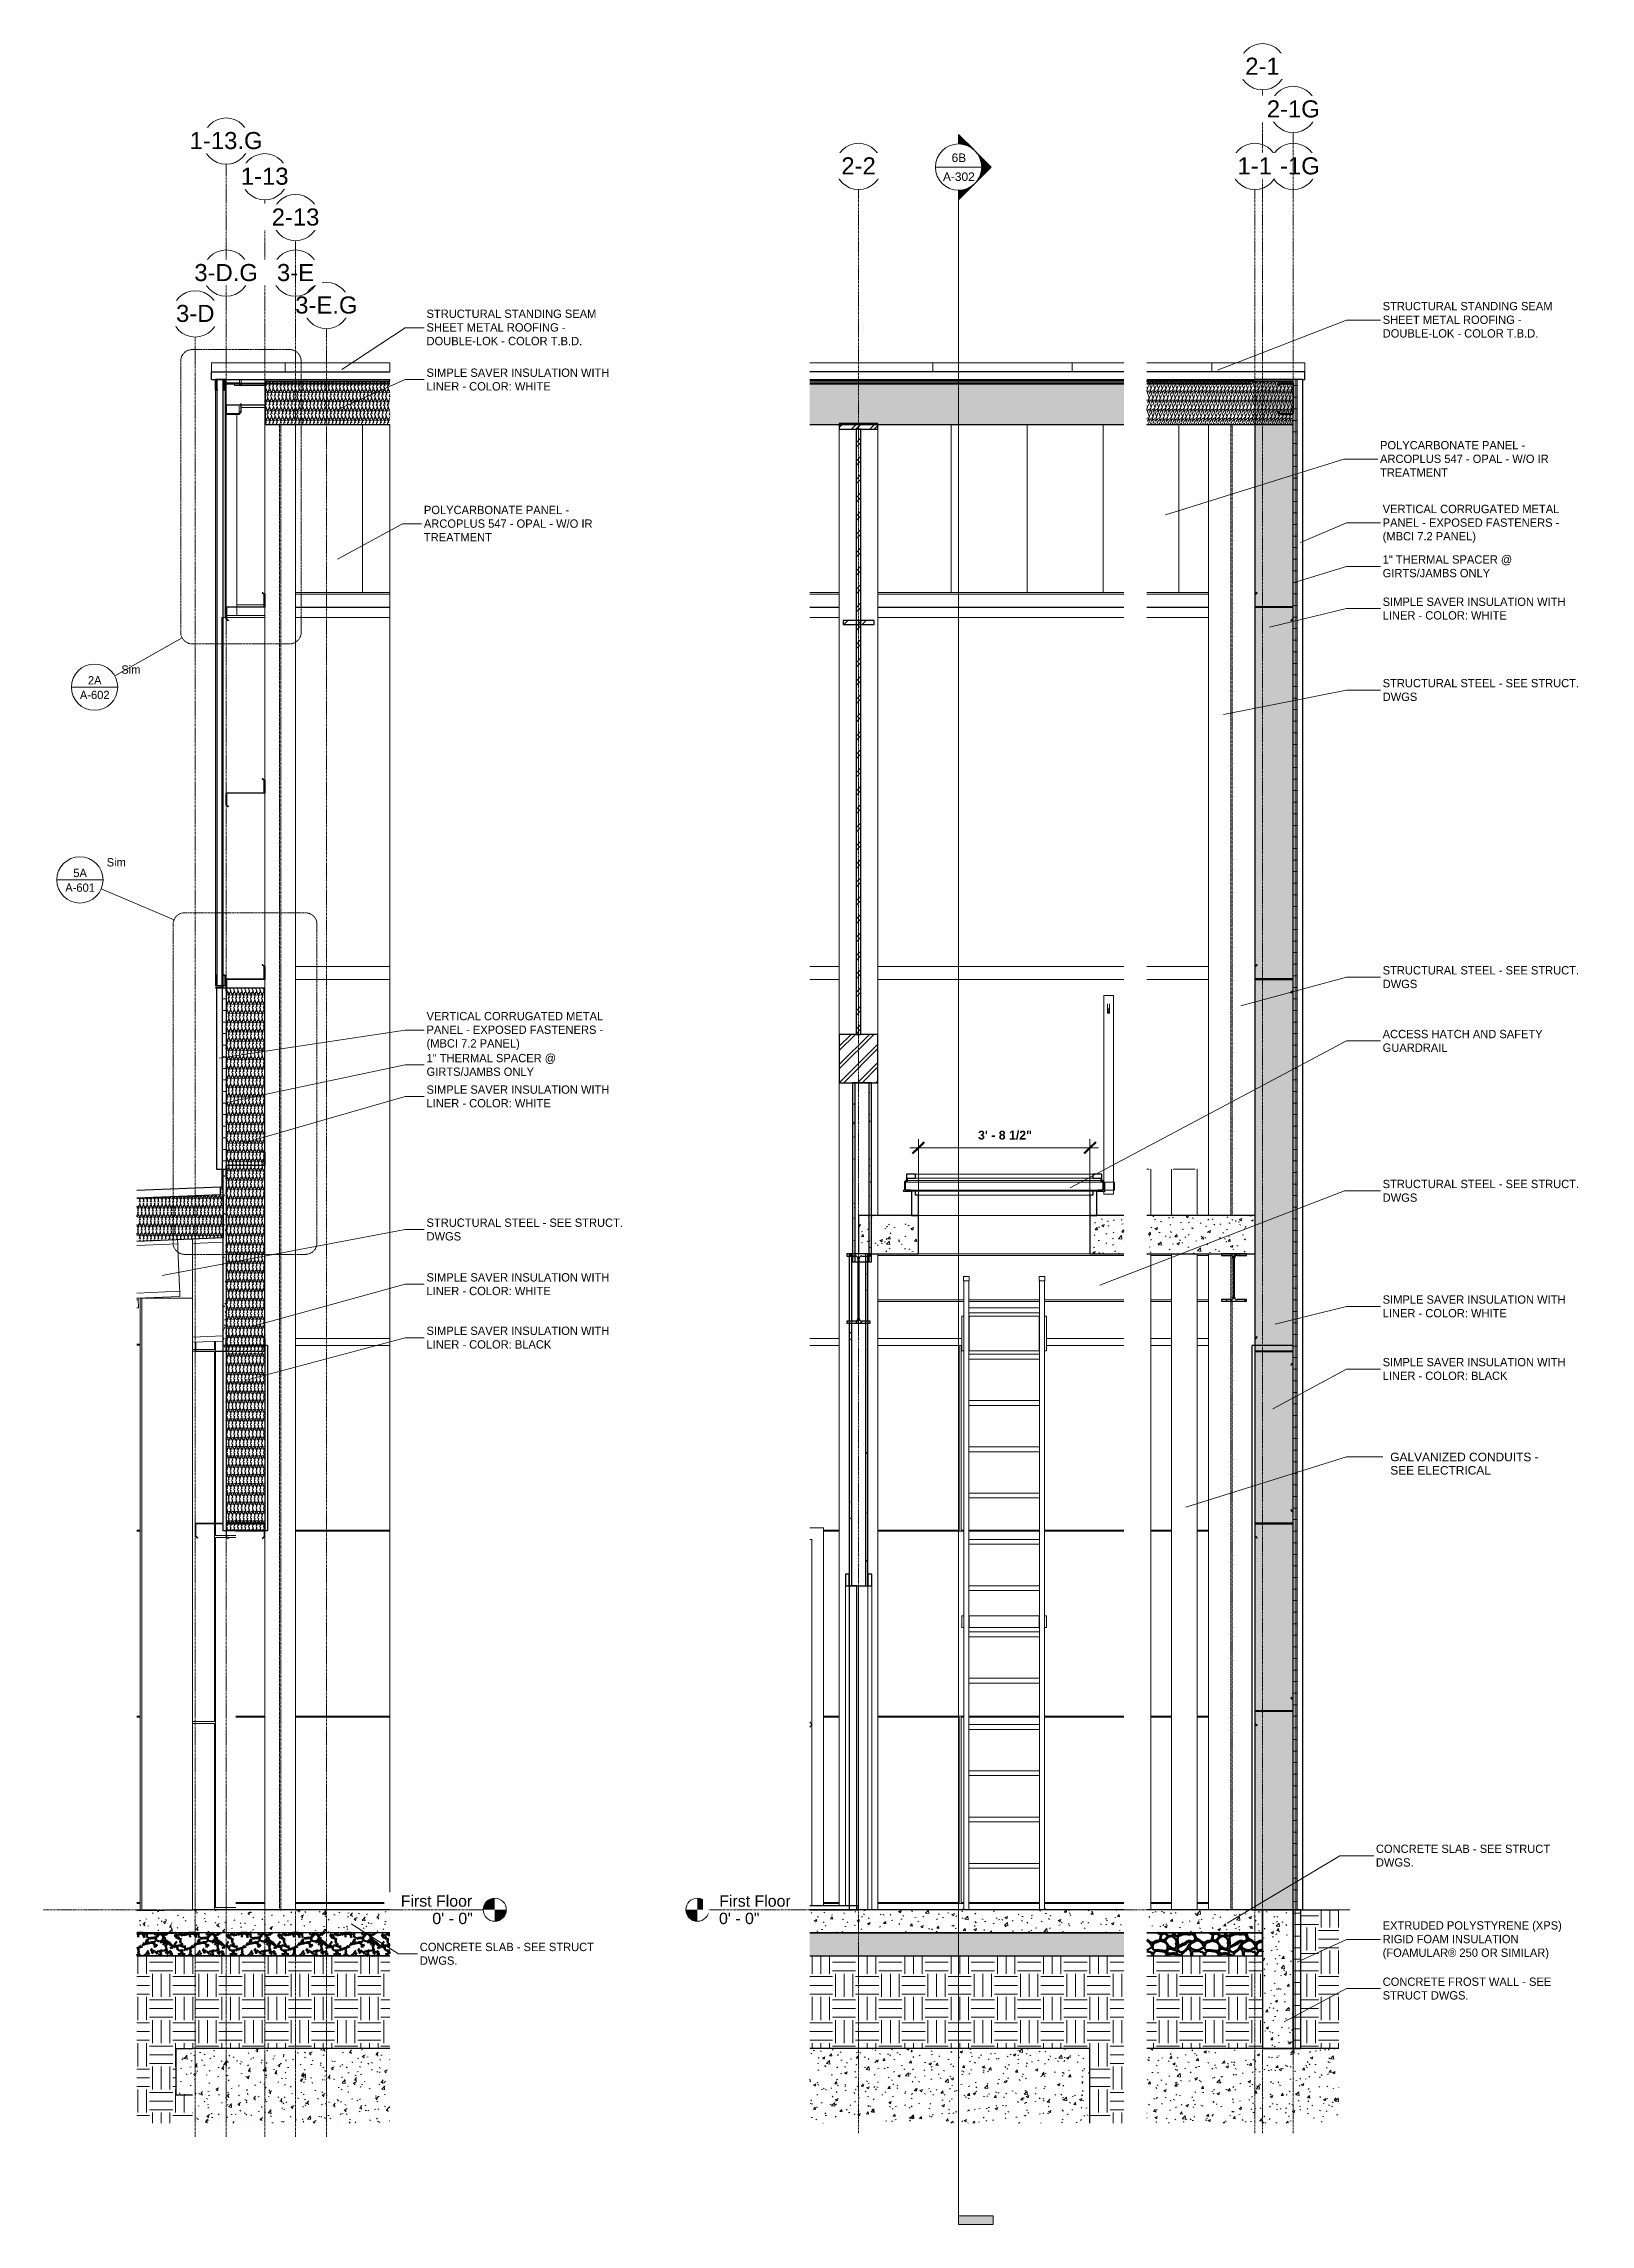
# Model space of a CAD drawing. Header units: inches. Extents: x 22734 to 24094, y -82 to 484.
# Drawn here: x 22734 to 23135, y -82 to 484 of the extents above; entities that cross this region are included whole.
import ezdxf

# ---------------------------------------------------------------- set-up
doc = ezdxf.new("R2010")
doc.units = ezdxf.units.IN
doc.header["$MEASUREMENT"] = 0
for name, pattern in [('Dash 1_16_', [0.125, 0.0625, -0.0625]), ('Dash Dot 3_16_', [0.3125, 0.1875, -0.0625, 0, -0.0625]), ('Grid Line 1_2_', [0.875, 0.5, -0.125, 0.125, -0.125]), ('Hidden 1_8_', [0.1875, 0.125, -0.0625])]:
    doc.linetypes.add(name, pattern=pattern)
for name, color, linetype, lineweight in [('A-ANNO-DIMS', 211, 'Continuous', 9), ('A-ANNO-DIMS-24', 211, 'Continuous', 9), ('A-ANNO-IDEN', 131, 'Continuous', 9), ('A-ANNO-KEYN', 231, 'Continuous', 9), ('A-ANNO-SYMB', 150, 'Continuous', 9), ('A-CLNG', 13, 'Continuous', 30), ('A-CLNG-PATT', 13, 'Continuous', 70), ('A-DOOR', 31, 'Continuous', 30), ('A-DOOR-FRAM', 31, 'Continuous', 9), ('A-FLOR', 192, 'Continuous', 30), ('A-FLOR-LEVL', 51, 'Continuous', 9), ('A-FLOR-PATT', 8, 'Continuous', 70), ('A-GLAZ', 151, 'Continuous', 30), ('A-GLAZ-CWMG', 51, 'Continuous', 30), ('A-ROOF', 132, 'Continuous', 30), ('A-ROOF-PATT', 132, 'Continuous', 30), ('A-WALL', 113, 'Continuous', 30), ('A-WALL-PATT', 111, 'Continuous', 70), ('C-BLDG-PADS', 91, 'Continuous', 200), ('C-TOPO', 7, 'Continuous', 30), ('E-POWR-CNDT', 130, 'Continuous', 30), ('G-ANNO-SYMB', 111, 'Continuous', 9), ('G-IMPT', 8, 'Continuous', 9), ('I-WALL', 2, 'Continuous', 30), ('L-SITE-WALL', 31, 'Continuous', 30), ('Q-SPCQ', 91, 'Continuous', 30), ('S-BEAM', 12, 'Continuous', 30), ('S-COLS', 52, 'Continuous', 30), ('S-FNDN', 32, 'Continuous', 30), ('S-GRID', 1, 'Continuous', 9), ('S-GRID-IDEN', 1, 'Continuous', 9)]:
    doc.layers.add(name, color=color, linetype=linetype, lineweight=lineweight)
doc.styles.add('Arial', font='arial.ttf', dxfattribs={"height": 0.003906})
doc.styles.add('Arial_1', font='arial.ttf', dxfattribs={"height": 2.950599})
doc.styles.add('Arial_2', font='arial.ttf', dxfattribs={"height": 4.425898})
doc.styles.add('Arial_3', font='arial.ttf', dxfattribs={"height": 2.212949})
doc.styles.add('Arial_B', font='arialbd.ttf', dxfattribs={"height": 2.283201})
doc.styles.add('Century Gothic', font='GOTHIC.TTF', dxfattribs={"height": 2.155668})
doc.dimstyles.new('OD_Dimension_-_1_16__Tol_', dxfattribs={"dimscale": 12, "dimtxt": 2.25, "dimasz": 0.25, "dimexe": 0.1875, "dimexo": 0.125, "dimgap": 0.125, "dimtad": 1, "dimdec": 4, "dimrnd": 0.0625, "dimzin": 1, "dimdsep": 46, "dimlunit": 4, "dimtxsty": 'Arial_B', "dimblk1": 'OBLIQUE', "dimblk2": 'OBLIQUE', "dimsah": 1, "dimcen": 0.09, "dimdle": 0.1875, "dimazin": 0, "dimtfac": 1, "dimtdec": 4, "dimtix": 1, "dimtmove": 0, "dimatfit": 3, "dimfxl": 1, "dimtvp": 1, "dimtfill": 1, "dimfrac": 2, "dimtolj": 1, "dimtzin": 0, "dimlwd": 13, "dimlwe": 13, "dimarcsym": 2})
pattern_1 = [(50, (19413.524, 104.131), (6.8859965, -0.602097), [0.72, -7.92]), (355, (19413.524, 104.131), (-1.331756, 7.220547), [0.576, -6.336]), (100.451, (19414.098, 104.081), (5.553629, 6.618191), [0.612, -6.731]), (46.184, (19413.524, 106.051), (10.245642, -1.588925), [1.08, -11.88]), (96.636, (19414.378, 105.918), (8.97244, 9.351518), [0.918, -10.096]), (351.184, (19413.524, 106.051), (8.9732, 9.35123), [0.864, -9.504]), (21, (19414.484, 105.571), (5.730726, -3.865003), [0.72, -7.92]), (326, (19414.484, 105.571), (2.33581, 6.96088), [0.576, -6.336]), (71.451, (19414.962, 105.249), (8.065876, 3.095948), [0.612, -6.731]), (37.5, (19413.524, 104.131), (0.116866, 3.1954784), [0.317, -5.942, 0.317, -6.115, -6.36]), (37.5, (19413.524, 104.131), (0.116866, 3.1954784), [-12.691, 0.317, -6.043]), (7.5, (19413.524, 104.131), (2.52543, 3.7860247), [0.317, -3.35, 0.317, -5.798, -2.424]), (7.5, (19413.524, 104.131), (2.52543, 3.7860247), [-9.782, 0.317, -2.107]), (327.5, (19411.383, 104.131), (5.1243685, -0.2161763), [0.317, -2.083, 0.317, -7.171, -9.936]), (327.5, (19411.383, 104.131), (5.1243685, -0.2161763), [-9.888, 0.317, -9.619]), (317.5, (19410.423, 104.131), (5.598326, 0.96141), [0.317, -2.803, 0.317, -4.656, -7.056]), (317.5, (19410.423, 104.131), (5.598326, 0.96141), [-8.093, 0.317, -6.739])]
pattern_2 = [(45, (19413.524, 104.131), (-2.3758788, 2.3758788), []), (45, (19413.524, 107.731), (-2.3758788, 2.3758788), [])]
pattern_3 = [(161.57, (19413.644, 104.251), (-0.960383694, -0.00039918), [0, -6.83, 0.758, 0]), (18.43, (19413.404, 104.251), (-0.960383694, 0.00039918), [0, -6.83, 0.758, 0]), (108.43, (19413.644, 104.251), (0.479510182, -2.400526398), [2.276, -5.312]), (71.57, (19413.404, 104.251), (0.479510182, 2.400526398), [2.276, -5.312])]
pattern_4 = [(0, (19413.524, 104.131), (6, 6), [6, -6]), (0, (19413.524, 106.381), (6, 6), [6, -6]), (0, (19413.524, 108.631), (6, 6), [6, -6]), (90, (19414.274, 109.381), (-6, 6), [6, -6]), (90, (19416.524, 109.381), (-6, 6), [6, -6]), (90, (19418.774, 109.381), (-6, 6), [6, -6])]
pattern_5 = [(212.005, (19412.718, 106.146), (-40.3106271, -26.87300865), [1.268, -125.493]), (213.69, (19413.524, 106.684), (-13.4362413, -13.4367644), [0.969, -47.478]), (198.435, (19413.927, 106.818), (-26.8730236, -13.436542), [0.425, -42.065]), (180, (19414.465, 106.818), (-2e-15, -13.437), [0.537, -12.899]), (161.565, (19414.868, 106.684), (-13.436518, 1.2e-05), [0.425, -42.065]), (333.435, (19415.002, 116.358), (13.436532, 1.2e-05), [0.601, -29.444]), (296.565, (19414.868, 116.627), (13.43652, -13.436544), [0.3, -29.745]), (270, (19414.868, 117.299), (13.437, 8e-16), [0.672, -12.765]), (186.34, (19415.002, 108.565), (-107.49265684, -13.4363962), [1.217, -120.457]), (296.565, (19417.958, 116.896), (13.43652, -13.436544), [0.3, -29.745]), (303.69, (19417.689, 117.299), (13.4367644, -13.4362413), [0.484, -47.962]), (229.399, (19419.839, 111.386), (-67.18283973, -80.6196216), [1.239, -122.641]), (243.435, (19420.242, 112.193), (1.2e-05, -13.436532), [0.901, -29.144]), (213.69, (19424.945, 110.715), (-13.4362413, -13.4367644), [0.484, -47.962]), (33.69, (19420.914, 106.952), (13.4362413, 13.4367644), [0.484, -47.962]), (0, (19420.645, 106.952), (0, 13.437), [0.269, -13.168]), (333.435, (19420.377, 107.087), (13.436532, 1.2e-05), [0.3, -29.745]), (284.036, (19420.242, 107.624), (13.436545, -40.3097205), [0.554, -54.847]), (270, (19420.242, 107.893), (13.437, 8e-16), [0.269, -13.168]), (243.435, (19420.242, 108.162), (1.2e-05, -13.436532), [0.3, -29.745]), (135, (19420.242, 108.296), (-13.436443, 9e-16), [0.19, -18.812]), (90, (19420.242, 108.162), (-13.437, 8e-16), [0.134, -13.302]), (18.435, (19425.08, 114.343), (26.8730236, 13.436542), [0.85, -41.641]), (6.34, (19425.886, 114.611), (107.49265684, 13.4363962), [1.217, -120.457]), (180, (19425.348, 111.386), (-2e-15, -13.437), [0.806, -12.63]), (197.354, (19427.498, 112.058), (-40.30996214, -13.43709214), [2.252, -222.987]), (198.435, (19427.901, 112.193), (-26.8730236, -13.436542), [0.425, -42.065]), (213.69, (19428.304, 112.461), (-13.4362413, -13.4367644), [0.484, -47.962]), (251.565, (19428.439, 112.865), (-1.2e-05, -13.436518), [0.425, -42.065]), (243.435, (19428.573, 113.133), (1.2e-05, -13.436532), [0.3, -29.745]), (270, (19428.573, 113.402), (13.437, 8e-16), [0.269, -13.168]), (293.199, (19428.17, 114.343), (13.4363854, -26.8729472), [1.023, -101.307]), (315, (19427.767, 114.746), (13.436443, 9e-16), [0.57, -18.432]), (0, (19427.095, 114.746), (0, 13.437), [0.672, -12.765]), (341.565, (19424.139, 111.521), (13.436518, -1.2e-05), [0.425, -42.065]), (303.69, (19423.87, 111.924), (13.4367644, -13.4362413), [0.484, -47.962]), (279.462, (19423.736, 112.73), (13.4362802, -67.1832013), [0.817, -80.915]), (270, (19423.736, 113.536), (13.437, 8e-16), [0.806, -12.63]), (239.036, (19424.139, 114.208), (-13.4371998, -26.8732567), [0.783, -77.565]), (188.13, (19425.08, 114.343), (-80.6200966, -13.436299), [0.95, -94.061]), (116.565, (19415.136, 113.939), (-13.43652, 13.436544), [0.3, -29.745]), (135, (19415.405, 113.671), (-13.436443, 9e-16), [0.38, -18.622]), (168.69, (19416.077, 113.536), (-13.436897, 0.000212), [0.685, -67.829]), (191.31, (19416.749, 113.671), (-53.7465916, -13.4365681), [0.685, -67.829]), (194.036, (19417.286, 113.805), (-40.3097205, -13.436545), [0.554, -54.847]), (236.31, (19417.555, 114.208), (-13.436194, -26.873299), [0.484, -47.962]), (236.31, (19417.824, 114.611), (-13.436194, -26.873299), [0.484, -47.962]), (270, (19417.824, 115.014), (13.437, 8e-16), [0.403, -13.034]), (291.801, (19417.555, 115.686), (13.4361655, -26.8729969), [0.724, -71.635]), (116.565, (19417.689, 112.865), (-13.43652, 13.436544), [0.601, -29.444]), (168.69, (19418.361, 112.73), (-13.436897, 0.000212), [0.685, -67.829]), (194.036, (19418.899, 112.865), (-40.3097205, -13.436545), [0.554, -54.847]), (225, (19419.302, 113.268), (9e-16, -13.436443), [0.57, -18.432]), (251.565, (19419.436, 113.671), (-1.2e-05, -13.436518), [0.425, -42.065]), (296.565, (19419.167, 114.208), (13.43652, -13.436544), [0.601, -29.444]), (315, (19418.899, 114.477), (13.436443, 9e-16), [0.38, -18.622]), (326.31, (19418.496, 114.746), (26.873299, -13.436194), [0.484, -47.962]), (0, (19418.227, 114.746), (0, 13.437), [0.269, -13.168]), (33.69, (19417.824, 114.477), (13.4362413, 13.4367644), [0.484, -47.962]), (71.565, (19417.689, 114.074), (1.2e-05, 13.436518), [0.425, -42.065]), (63.435, (19417.555, 113.805), (-1.2e-05, 13.436532), [0.3, -29.745]), (71.565, (19417.421, 113.402), (1.2e-05, 13.436518), [0.425, -42.065]), (104.036, (19417.421, 112.865), (-13.436545, 40.3097205), [0.554, -54.847]), (45, (19417.152, 112.596), (9e-16, 13.436443), [0.38, -18.622]), (18.435, (19416.749, 112.461), (26.8730236, 13.436542), [0.425, -42.065]), (0, (19416.077, 112.461), (0, 13.437), [0.672, -12.765]), (14.036, (19415.54, 112.327), (40.3097205, 13.436545), [0.554, -54.847]), (341.565, (19415.136, 112.461), (13.436518, -1.2e-05), [0.425, -42.065]), (270, (19415.136, 112.865), (13.437, 8e-16), [0.403, -13.034]), (225, (19415.54, 113.268), (9e-16, -13.436443), [0.57, -18.432]), (198.435, (19416.346, 113.536), (-26.8730236, -13.436542), [0.85, -41.641]), (180, (19417.018, 113.536), (-2e-15, -13.437), [0.672, -12.765]), (153.435, (19417.286, 113.402), (-13.436532, -1.2e-05), [0.3, -29.745]), (206.565, (19422.392, 111.252), (-13.436544, -13.43652), [0.3, -29.745]), (146.31, (19422.795, 110.983), (-26.873299, 13.436194), [0.484, -47.962]), (119.745, (19423.333, 110.043), (-40.3105597, 67.18320644), [1.083, -107.246]), (95.711, (19423.467, 108.699), (-13.43754244, 120.93005793), [1.35, -133.686]), (90, (19423.467, 108.565), (-13.437, 8e-16), [0.134, -13.302]), (63.435, (19423.333, 108.296), (-1.2e-05, 13.436532), [0.3, -29.745]), (26.565, (19423.064, 108.162), (13.436544, 13.43652), [0.3, -29.745]), (0, (19422.661, 108.162), (0, 13.437), [0.403, -13.034]), (0, (19422.527, 108.162), (0, 13.437), [0.134, -13.302]), (0, (19422.258, 108.162), (0, 13.437), [0.269, -13.168]), (326.31, (19421.855, 108.43), (26.873299, -13.436194), [0.484, -47.962]), (333.435, (19421.586, 108.565), (13.436532, 1.2e-05), [0.3, -29.745]), (284.036, (19421.452, 109.102), (13.436545, -40.3097205), [0.554, -54.847]), (270, (19421.452, 109.371), (13.437, 8e-16), [0.269, -13.168]), (270, (19421.452, 109.774), (13.437, 8e-16), [0.403, -13.034]), (258.69, (19421.586, 110.446), (-0.000212, -13.436897), [0.685, -67.829]), (231.34, (19422.123, 111.118), (-40.3101895, -53.7458159), [0.86, -85.176]), (270, (19424.945, 110.849), (13.437, 8e-16), [0.134, -13.302]), (270, (19424.945, 110.983), (13.437, 8e-16), [0.134, -13.302]), (326.31, (19424.542, 111.252), (26.873299, -13.436194), [0.484, -47.962]), (333.435, (19423.736, 111.655), (13.436532, 1.2e-05), [0.901, -29.144]), (0, (19423.064, 111.655), (0, 13.437), [0.672, -12.765]), (63.435, (19422.93, 111.386), (-1.2e-05, 13.436532), [0.3, -29.745]), (90, (19422.93, 110.849), (-13.437, 8e-16), [0.537, -12.899]), (135, (19423.333, 110.446), (-13.436443, 9e-16), [0.57, -18.432]), (161.565, (19423.736, 110.312), (-13.436518, 1.2e-05), [0.425, -42.065]), (180, (19424.139, 110.312), (-2e-15, -13.437), [0.403, -13.034]), (198.435, (19424.542, 110.446), (-26.8730236, -13.436542), [0.425, -42.065]), (351.87, (19419.302, 117.702), (13.4370087, -0.0002588), [1.9, -93.111]), (14.036, (19418.764, 117.567), (40.3097205, 13.436545), [0.554, -54.847]), (53.13, (19418.361, 117.03), (26.873672, 40.309752), [0.672, -66.511]), (95.194, (19418.496, 115.552), (-13.4351326, 134.36646467), [1.484, -146.928]), (101.31, (19418.63, 114.88), (-13.4365681, 53.7465916), [0.685, -67.829]), (143.13, (19419.167, 114.477), (-40.309752, 26.873672), [0.672, -66.511]), (161.565, (19419.57, 114.343), (-13.436518, 1.2e-05), [0.425, -42.065]), (198.435, (19419.974, 114.477), (-26.8730236, -13.436542), [0.425, -42.065]), (225, (19420.645, 115.149), (9e-16, -13.436443), [0.95, -18.052]), (228.814, (19421.586, 116.224), (-80.6198072, -94.05617743), [1.428, -141.405]), (251.565, (19421.72, 116.627), (-1.2e-05, -13.436518), [0.425, -42.065]), (270, (19421.72, 116.761), (13.437, 8e-16), [0.134, -13.302]), (288.435, (19421.586, 117.164), (13.436542, -26.8730236), [0.425, -42.065]), (326.31, (19421.183, 117.433), (26.873299, -13.436194), [0.484, -47.962]), (90, (19415.002, 114.208), (-13.437, 8e-16), [0.941, -12.496]), (338.199, (19416.883, 115.955), (40.3099116, -13.4364409), [0.724, -71.635]), (0, (19416.077, 115.955), (0, 13.437), [0.806, -12.63]), (30.964, (19415.405, 115.552), (40.3102852, 26.8733136), [0.783, -77.565]), (45, (19415.002, 115.149), (9e-16, 13.436443), [0.57, -18.432]), (90, (19412.852, 109.908), (-13.437, 8e-16), [0.941, -12.496]), (116.565, (19413.255, 109.102), (-13.43652, 13.436544), [0.901, -29.144]), (153.435, (19414.061, 108.699), (-13.436532, -1.2e-05), [0.901, -29.144]), (180, (19414.733, 108.699), (-2e-15, -13.437), [0.672, -12.765]), (218.66, (19415.405, 109.237), (-13.4368332, -13.4362984), [0.86, -85.176]), (231.34, (19415.943, 109.908), (-40.3101895, -53.7458159), [0.86, -85.176]), (213.69, (19416.749, 110.446), (-13.4362413, -13.4367644), [0.969, -47.478]), (239.036, (19417.152, 111.118), (-13.4371998, -26.8732567), [0.783, -77.565]), (270, (19417.152, 111.386), (13.437, 8e-16), [0.269, -13.168]), (270, (19417.152, 111.79), (13.437, 8e-16), [0.403, -13.034]), (315, (19416.749, 112.193), (13.436443, 9e-16), [0.57, -18.432]), (350.538, (19415.943, 112.327), (13.4368224, 7.56e-05), [0.817, -80.915]), (14.036, (19414.868, 112.058), (40.3097205, 13.436545), [1.108, -54.293]), (18.435, (19413.658, 111.655), (26.8730236, 13.436542), [1.275, -41.216]), (45, (19413.255, 111.252), (9e-16, 13.436443), [0.57, -18.432]), (45, (19412.852, 110.849), (9e-16, 13.436443), [0.57, -18.432]), (108.435, (19415.808, 107.893), (-13.436542, 26.8730236), [0.85, -41.641]), (126.87, (19416.211, 107.356), (-13.436224, 13.436576), [0.672, -66.511]), (146.31, (19416.614, 107.087), (-26.873299, 13.436194), [0.484, -47.962]), (161.565, (19417.018, 106.952), (-13.436518, 1.2e-05), [0.425, -42.065]), (135, (19417.421, 106.549), (-13.436443, 9e-16), [0.57, -18.432]), (161.565, (19417.824, 106.415), (-13.436518, 1.2e-05), [0.425, -42.065]), (180, (19418.227, 106.415), (-2e-15, -13.437), [0.403, -13.034]), (206.565, (19418.496, 106.549), (-13.436544, -13.43652), [0.3, -29.745]), (206.565, (19419.033, 106.818), (-13.436544, -13.43652), [0.601, -29.444]), (189.462, (19419.839, 106.952), (-67.1832013, -13.4362802), [0.817, -80.915]), (243.435, (19420.108, 107.49), (1.2e-05, -13.436532), [0.601, -29.444]), (270, (19420.108, 107.624), (13.437, 8e-16), [0.134, -13.302]), (270, (19420.108, 107.893), (13.437, 8e-16), [0.269, -13.168]), (326.31, (19419.705, 108.699), (26.873299, -13.436194), [0.484, -47.962]), (327.995, (19418.63, 109.371), (67.18293524, -40.30946805), [1.268, -125.493]), (329.036, (19417.958, 109.774), (26.8732567, -13.4371998), [0.783, -77.565]), (341.565, (19417.152, 110.043), (13.436518, -1.2e-05), [0.85, -41.641]), (0, (19416.614, 110.043), (0, 13.437), [0.537, -12.899]), (33.69, (19416.211, 109.774), (13.4362413, 13.4367644), [0.484, -47.962]), (53.13, (19415.808, 109.237), (26.873672, 40.309752), [0.672, -66.511]), (63.435, (19415.54, 108.699), (-1.2e-05, 13.436532), [0.601, -29.444]), (225, (19421.72, 107.624), (9e-16, -13.436443), [0.57, -18.432]), (236.31, (19421.989, 108.027), (-13.436194, -26.873299), [0.484, -47.962]), (270, (19421.989, 108.162), (13.437, 8e-16), [0.134, -13.302]), (315, (19421.72, 108.43), (13.436443, 9e-16), [0.38, -18.622]), (333.435, (19421.183, 108.699), (13.436532, 1.2e-05), [0.601, -29.444]), (18.435, (19420.377, 108.43), (26.8730236, 13.436542), [0.85, -41.641]), (75.964, (19420.242, 107.893), (-0.0002996, 13.436231), [0.554, -54.847]), (71.565, (19414.196, 105.34), (1.2e-05, 13.436518), [0.425, -42.065]), (135, (19414.465, 105.071), (-13.436443, 9e-16), [0.38, -18.622]), (146.31, (19414.868, 104.803), (-26.873299, 13.436194), [0.484, -47.962]), (153.435, (19415.405, 104.534), (-13.436532, -1.2e-05), [0.601, -29.444]), (180, (19415.54, 104.534), (-2e-15, -13.437), [0.134, -13.302]), (161.565, (19415.943, 104.399), (-13.436518, 1.2e-05), [0.425, -42.065]), (180, (19416.48, 104.399), (-2e-15, -13.437), [0.537, -12.899]), (198.435, (19416.883, 104.534), (-26.8730236, -13.436542), [0.425, -42.065]), (210.964, (19417.555, 104.937), (-40.3102852, -26.8733136), [0.783, -77.565]), (206.565, (19417.824, 105.071), (-13.436544, -13.43652), [0.3, -29.745]), (251.565, (19417.958, 105.474), (-1.2e-05, -13.436518), [0.425, -42.065]), (303.69, (19417.689, 105.877), (13.4367644, -13.4362413), [0.484, -47.962]), (306.87, (19417.286, 106.415), (13.436224, -13.436576), [0.672, -66.511]), (323.13, (19416.749, 106.818), (40.309752, -26.873672), [0.672, -66.511]), (345.964, (19416.211, 106.952), (13.436231, 0.0002996), [0.554, -54.847]), (18.435, (19415.808, 106.818), (26.8730236, 13.436542), [0.425, -42.065]), (30.964, (19415.136, 106.415), (40.3102852, 26.8733136), [0.783, -77.565]), (39.806, (19414.33, 105.743), (13.43660175, 13.4362908), [1.049, -103.894]), (135, (19418.361, 104.534), (-13.436443, 9e-16), [0.19, -18.812]), (153.435, (19418.63, 104.399), (-13.436532, -1.2e-05), [0.3, -29.745]), (191.31, (19419.302, 104.534), (-53.7465916, -13.4365681), [0.685, -67.829]), (165.964, (19419.839, 104.399), (-13.436231, -0.0002996), [0.554, -54.847]), (175.236, (19421.452, 104.265), (-13.43642646, -8.206e-05), [1.618, -160.181]), (206.565, (19421.72, 104.399), (-13.436544, -13.43652), [0.3, -29.745]), (225, (19421.989, 104.668), (9e-16, -13.436443), [0.38, -18.622]), (270, (19421.989, 105.34), (13.437, 8e-16), [0.672, -12.765]), (270, (19421.989, 105.743), (13.437, 8e-16), [0.403, -13.034]), (308.66, (19421.452, 106.415), (13.4362984, -13.4368332), [0.86, -85.176]), (338.199, (19420.78, 106.684), (40.3099116, -13.4364409), [0.724, -71.635]), (348.69, (19420.108, 106.818), (13.436897, -0.000212), [0.685, -67.829]), (18.435, (19418.899, 106.415), (26.8730236, 13.436542), [1.275, -41.216]), (36.87, (19418.361, 106.012), (13.436576, 13.436224), [0.672, -66.511]), (68.199, (19418.092, 105.34), (13.4364409, 40.3099116), [0.724, -71.635]), (101.31, (19418.227, 104.668), (-13.4365681, 53.7465916), [0.685, -67.829]), (348.69, (19417.018, 117.433), (13.436897, -0.000212), [0.685, -67.829]), (354.806, (19415.54, 117.567), (13.43613847, -0.0003521), [1.484, -146.928]), (0, (19415.136, 117.567), (0, 13.437), [0.403, -13.034]), (45, (19414.868, 117.299), (9e-16, 13.436443), [0.38, -18.622]), (180, (19415.943, 116.089), (-2e-15, -13.437), [0.403, -13.034]), (188.13, (19416.883, 116.224), (-80.6200966, -13.436299), [0.95, -94.061]), (172.875, (19417.958, 116.089), (-13.4368068, -0.0003759), [1.083, -107.246]), (225, (19418.092, 116.224), (9e-16, -13.436443), [0.19, -18.812]), (270, (19418.092, 116.627), (13.437, 8e-16), [0.403, -13.034]), (161.565, (19422.392, 117.03), (-13.436518, 1.2e-05), [0.425, -42.065]), (180, (19422.93, 117.03), (-2e-15, -13.437), [0.537, -12.899]), (198.435, (19423.333, 117.164), (-26.8730236, -13.436542), [0.425, -42.065]), (170.538, (19424.139, 117.03), (-13.4368224, -7.56e-05), [0.817, -80.915]), (213.69, (19424.542, 117.299), (-13.4362413, -13.4367644), [0.484, -47.962]), (270, (19424.542, 117.433), (13.437, 8e-16), [0.134, -13.302]), (296.565, (19424.408, 117.702), (13.43652, -13.436544), [0.3, -29.745]), (341.565, (19423.601, 117.97), (13.436518, -1.2e-05), [0.85, -41.641]), (341.565, (19422.795, 118.239), (13.436518, -1.2e-05), [0.85, -41.641]), (14.036, (19422.258, 118.105), (40.3097205, 13.436545), [0.554, -54.847]), (45, (19421.855, 117.702), (9e-16, 13.436443), [0.57, -18.432]), (104.036, (19421.989, 117.164), (-13.436545, 40.3097205), [0.554, -54.847]), (0, (19411.509, 105.474), (0, 13.437), [0.134, -13.302]), (315, (19411.24, 105.743), (13.436443, 9e-16), [0.38, -18.622]), (274.764, (19411.105, 107.356), (13.43768295, -147.8026001), [1.618, -160.181]), (255.964, (19411.24, 107.893), (0.0002996, -13.436231), [0.554, -54.847]), (225, (19411.509, 108.162), (9e-16, -13.436443), [0.38, -18.622]), (198.435, (19412.718, 108.565), (-26.8730236, -13.436542), [1.275, -41.216]), (180, (19412.852, 108.565), (-2e-15, -13.437), [0.134, -13.302]), (171.87, (19413.793, 108.43), (-13.4370087, 0.0002588), [0.95, -94.061]), (146.31, (19415.405, 108.296), (-26.873299, 13.436194), [0.484, -47.962]), (108.435, (19415.674, 107.49), (-13.436542, 26.8730236), [0.85, -41.641]), (90, (19415.674, 107.356), (-13.437, 8e-16), [0.134, -13.302]), (71.565, (19415.54, 106.952), (1.2e-05, 13.436518), [0.425, -42.065]), (26.565, (19415.271, 106.818), (13.436544, 13.43652), [0.3, -29.745]), (18.435, (19414.868, 106.684), (26.8730236, 13.436542), [0.425, -42.065]), (126.87, (19422.123, 105.743), (-13.436224, 13.436576), [0.672, -66.511]), (123.69, (19422.392, 105.34), (-13.4367644, 13.4362413), [0.484, -47.962]), (149.036, (19423.064, 104.937), (-26.8732567, 13.4371998), [0.783, -77.565]), (168.69, (19423.736, 104.803), (-13.436897, 0.000212), [0.685, -67.829]), (213.69, (19424.139, 105.071), (-13.4362413, -13.4367644), [0.484, -47.962]), (251.565, (19424.273, 105.474), (-1.2e-05, -13.436518), [0.425, -42.065]), (270, (19424.273, 105.609), (13.437, 8e-16), [0.134, -13.302]), (279.462, (19424.139, 106.415), (13.4362802, -67.1832013), [0.817, -80.915]), (243.435, (19424.273, 106.684), (1.2e-05, -13.436532), [0.3, -29.745]), (270, (19424.273, 106.818), (13.437, 8e-16), [0.134, -13.302]), (296.565, (19423.87, 107.624), (13.43652, -13.436544), [0.901, -29.144]), (329.036, (19423.198, 108.027), (26.8732567, -13.4371998), [0.783, -77.565]), (8.13, (19422.258, 107.893), (80.6200966, 13.436299), [0.95, -94.061]), (45, (19421.72, 107.356), (9e-16, 13.436443), [0.76, -18.242]), (45, (19421.452, 107.087), (9e-16, 13.436443), [0.38, -18.622]), (90, (19421.452, 106.684), (-13.437, 8e-16), [0.403, -13.034]), (123.69, (19421.72, 106.281), (-13.4367644, 13.4362413), [0.484, -47.962]), (101.31, (19423.736, 108.699), (-13.4365681, 53.7465916), [0.685, -67.829]), (108.435, (19423.87, 108.296), (-13.436542, 26.8730236), [0.425, -42.065]), (135, (19424.005, 108.162), (-13.436443, 9e-16), [0.19, -18.812]), (180, (19424.408, 108.162), (-2e-15, -13.437), [0.403, -13.034]), (213.69, (19424.811, 108.43), (-13.4362413, -13.4367644), [0.484, -47.962]), (187.125, (19425.886, 108.565), (-94.0566594, -13.4370281), [1.083, -107.246]), (236.31, (19426.154, 108.968), (-13.436194, -26.873299), [0.484, -47.962]), (270, (19426.154, 109.102), (13.437, 8e-16), [0.134, -13.302]), (288.435, (19426.02, 109.505), (13.436542, -26.8730236), [0.425, -42.065]), (285.945, (19425.751, 110.446), (13.4366066, -40.3096492), [0.978, -96.842]), (315, (19425.483, 110.715), (13.436443, 9e-16), [0.38, -18.622]), (18.435, (19425.08, 110.58), (26.8730236, 13.436542), [0.425, -42.065]), (29.745, (19424.139, 110.043), (67.18320644, 40.3105597), [1.083, -107.246]), (18.435, (19423.736, 109.908), (26.8730236, 13.436542), [0.425, -42.065]), (75.964, (19423.601, 109.371), (-0.0002996, 13.436231), [0.554, -54.847]), (180, (19419.705, 112.865), (-2e-15, -13.437), [0.403, -13.034]), (180, (19419.974, 112.865), (-2e-15, -13.437), [0.269, -13.168]), (135, (19420.242, 112.596), (-13.436443, 9e-16), [0.38, -18.622]), (90, (19420.242, 112.193), (-13.437, 8e-16), [0.403, -13.034]), (26.565, (19418.227, 110.043), (13.436544, 13.43652), [0.901, -29.144]), (341.565, (19417.824, 110.177), (13.436518, -1.2e-05), [0.425, -42.065]), (300.964, (19417.421, 110.849), (26.8733136, -40.3102852), [0.783, -77.565]), (71.565, (19419.974, 111.252), (1.2e-05, 13.436518), [0.425, -42.065]), (90, (19419.974, 110.58), (-13.437, 8e-16), [0.672, -12.765]), (123.69, (19420.242, 110.177), (-13.4367644, 13.4362413), [0.484, -47.962]), (153.435, (19420.78, 109.908), (-13.436532, -1.2e-05), [0.601, -29.444]), (198.435, (19421.183, 110.043), (-26.8730236, -13.436542), [0.425, -42.065]), (243.435, (19421.317, 110.312), (1.2e-05, -13.436532), [0.3, -29.745]), (255.964, (19421.452, 110.849), (0.0002996, -13.436231), [0.554, -54.847]), (251.565, (19421.586, 111.252), (-1.2e-05, -13.436518), [0.425, -42.065]), (291.801, (19421.317, 111.924), (13.4361655, -26.8729969), [0.724, -71.635]), (323.13, (19420.78, 112.327), (40.309752, -26.873672), [0.672, -66.511]), (18.435, (19420.377, 112.193), (26.8730236, 13.436542), [0.425, -42.065]), (63.435, (19420.108, 111.655), (-1.2e-05, 13.436532), [0.601, -29.444]), (135, (19419.033, 109.237), (-13.436443, 9e-16), [0.57, -18.432]), (149.036, (19419.705, 108.834), (-26.8732567, 13.4371998), [0.783, -77.565]), (146.31, (19420.108, 108.565), (-26.873299, 13.436194), [0.484, -47.962]), (180, (19420.377, 108.565), (-2e-15, -13.437), [0.269, -13.168]), (210.964, (19421.049, 108.968), (-40.3102852, -26.8733136), [0.783, -77.565]), (243.435, (19421.183, 109.237), (1.2e-05, -13.436532), [0.3, -29.745]), (303.69, (19420.914, 109.64), (13.4367644, -13.4362413), [0.484, -47.962]), (321.34, (19420.242, 110.177), (53.7458159, -40.3101895), [0.86, -85.176]), (345.964, (19419.705, 110.312), (13.436231, 0.0002996), [0.554, -54.847]), (11.31, (19419.033, 110.177), (53.7465916, 13.4365681), [0.685, -67.829]), (26.565, (19418.764, 110.043), (13.436544, 13.43652), [0.3, -29.745]), (71.565, (19418.63, 109.64), (1.2e-05, 13.436518), [0.425, -42.065]), (15.945, (19418.361, 112.596), (40.3096492, 13.4366066), [0.978, -96.842]), (29.745, (19417.421, 112.058), (67.18320644, 40.3105597), [1.083, -107.246]), (63.435, (19417.286, 111.79), (-1.2e-05, 13.436532), [0.3, -29.745]), (90, (19417.286, 111.386), (-13.437, 8e-16), [0.403, -13.034]), (104.036, (19417.421, 110.849), (-13.436545, 40.3097205), [0.554, -54.847]), (120.964, (19417.824, 110.177), (-26.8733136, 40.3102852), [0.783, -77.565]), (153.435, (19425.348, 117.299), (-13.436532, -1.2e-05), [0.3, -29.745]), (180, (19425.617, 117.299), (-2e-15, -13.437), [0.269, -13.168]), (209.745, (19426.558, 117.836), (-67.18320644, -40.3105597), [1.083, -107.246]), (225, (19427.095, 118.374), (9e-16, -13.436443), [0.76, -18.242]), (239.036, (19427.498, 119.045), (-13.4371998, -26.8732567), [0.783, -77.565]), (239.036, (19427.901, 119.717), (-13.4371998, -26.8732567), [0.783, -77.565]), (270, (19427.901, 119.852), (13.437, 8e-16), [0.134, -13.302]), (333.435, (19427.632, 119.986), (13.436532, 1.2e-05), [0.3, -29.745]), (0, (19427.229, 119.986), (0, 13.437), [0.403, -13.034]), (45, (19426.826, 119.583), (9e-16, 13.436443), [0.57, -18.432]), (26.565, (19425.214, 118.777), (13.436544, 13.43652), [1.803, -28.243]), (30.964, (19424.542, 118.374), (40.3102852, 26.8733136), [0.783, -77.565]), (90, (19424.542, 118.105), (-13.437, 8e-16), [0.269, -13.168]), (128.66, (19425.08, 117.433), (-13.4362984, 13.4368332), [0.86, -85.176]), (255.964, (19423.601, 112.999), (0.0002996, -13.436231), [0.554, -54.847]), (281.31, (19423.467, 113.671), (13.4365681, -53.7465916), [0.685, -67.829]), (309.806, (19422.795, 114.477), (13.4362908, -13.43660175), [1.049, -103.894]), (329.036, (19422.123, 114.88), (26.8732567, -13.4371998), [0.783, -77.565]), (345.964, (19421.586, 115.014), (13.436231, 0.0002996), [0.554, -54.847]), (0, (19421.049, 115.014), (0, 13.437), [0.537, -12.899]), (26.565, (19420.511, 114.746), (13.436544, 13.43652), [0.601, -29.444]), (45, (19420.108, 114.343), (9e-16, 13.436443), [0.57, -18.432]), (53.13, (19419.705, 113.805), (26.873672, 40.309752), [0.672, -66.511]), (90, (19419.705, 113.402), (-13.437, 8e-16), [0.403, -13.034]), (135, (19420.108, 112.999), (-13.436443, 9e-16), [0.57, -18.432]), (144.462, (19421.049, 112.327), (-40.30953134, 26.8733096), [1.156, -114.43]), (135, (19421.72, 111.655), (-13.436443, 9e-16), [0.95, -18.052]), (153.435, (19422.258, 111.386), (-13.436532, -1.2e-05), [0.601, -29.444]), (206.565, (19422.795, 111.655), (-13.436544, -13.43652), [0.601, -29.444]), (230.194, (19423.467, 112.461), (-53.7471842, -67.1823411), [1.049, -103.894]), (66.801, (19421.72, 115.686), (26.8740486, 67.1828756), [1.023, -101.307]), (90, (19421.72, 115.283), (-13.437, 8e-16), [0.403, -13.034]), (153.435, (19421.989, 115.149), (-13.436532, -1.2e-05), [0.3, -29.745]), (153.435, (19422.527, 114.88), (-13.436532, -1.2e-05), [0.601, -29.444]), (149.036, (19423.198, 114.477), (-26.8732567, 13.4371998), [0.783, -77.565]), (180, (19423.87, 114.477), (-2e-15, -13.437), [0.672, -12.765]), (180, (19424.676, 114.477), (-2e-15, -13.437), [0.806, -12.63]), (213.69, (19425.08, 114.746), (-13.4362413, -13.4367644), [0.484, -47.962]), (243.435, (19425.348, 115.283), (1.2e-05, -13.436532), [0.601, -29.444]), (277.125, (19425.214, 116.358), (13.4370281, -94.0566594), [1.083, -107.246]), (315, (19424.945, 116.627), (13.436443, 9e-16), [0.38, -18.622]), (341.565, (19424.542, 116.761), (13.436518, -1.2e-05), [0.425, -42.065]), (352.875, (19423.467, 116.896), (13.4368068, 0.0003759), [1.083, -107.246]), (0, (19422.795, 116.896), (0, 13.437), [0.672, -12.765]), (21.801, (19422.123, 116.627), (26.8729969, 13.4361655), [0.724, -71.635]), (90, (19428.17, 115.955), (-13.437, 8e-16), [0.537, -12.899]), (90, (19428.17, 115.417), (-13.437, 8e-16), [0.537, -12.899]), (56.31, (19427.901, 115.014), (13.436194, 26.873299), [0.484, -47.962]), (18.435, (19427.498, 114.88), (26.8730236, 13.436542), [0.425, -42.065]), (0, (19426.154, 114.88), (0, 13.437), [1.344, -12.093]), (341.565, (19425.751, 115.014), (13.436518, -1.2e-05), [0.425, -42.065]), (296.565, (19425.617, 115.283), (13.43652, -13.436544), [0.3, -29.745]), (278.13, (19425.483, 116.224), (13.436299, -80.6200966), [0.95, -94.061]), (270, (19425.483, 116.358), (13.437, 8e-16), [0.134, -13.302]), (251.565, (19425.617, 116.761), (-1.2e-05, -13.436518), [0.425, -42.065]), (225, (19426.02, 117.164), (9e-16, -13.436443), [0.57, -18.432]), (218.66, (19426.692, 117.702), (-13.4368332, -13.4362984), [0.86, -85.176]), (225, (19427.095, 118.105), (9e-16, -13.436443), [0.57, -18.432]), (206.565, (19427.364, 118.239), (-13.436544, -13.43652), [0.3, -29.745]), (180, (19427.632, 118.239), (-2e-15, -13.437), [0.269, -13.168]), (123.69, (19427.901, 117.836), (-13.4367644, 13.4362413), [0.484, -47.962]), (108.435, (19428.036, 117.433), (-13.436542, 26.8730236), [0.425, -42.065]), (98.13, (19428.17, 116.492), (-13.436299, 80.6200966), [0.95, -94.061])]
pattern_6 = [(50, (22788.621, 110.131), (6.8859965, -0.602097), [0.72, -7.92]), (355, (22788.621, 110.131), (-1.331756, 7.220547), [0.576, -6.336]), (100.451, (22789.195, 110.081), (5.553629, 6.618191), [0.612, -6.731]), (46.184, (22788.621, 112.051), (10.245642, -1.588925), [1.08, -11.88]), (96.636, (22789.475, 111.918), (8.97244, 9.351518), [0.918, -10.096]), (351.184, (22788.621, 112.051), (8.9732, 9.35123), [0.864, -9.504]), (21, (22789.581, 111.571), (5.730726, -3.865003), [0.72, -7.92]), (326, (22789.581, 111.571), (2.33581, 6.96088), [0.576, -6.336]), (71.451, (22790.058, 111.249), (8.065876, 3.095948), [0.612, -6.731]), (37.5, (22788.621, 110.131), (0.116866, 3.1954784), [0.317, -5.942, 0.317, -6.115, -6.36]), (37.5, (22788.621, 110.131), (0.116866, 3.1954784), [-12.691, 0.317, -6.043]), (7.5, (22788.621, 110.131), (2.52543, 3.7860247), [0.317, -3.35, 0.317, -5.798, -2.424]), (7.5, (22788.621, 110.131), (2.52543, 3.7860247), [-9.782, 0.317, -2.107]), (327.5, (22786.48, 110.131), (5.1243685, -0.2161763), [0.317, -2.083, 0.317, -7.171, -9.936]), (327.5, (22786.48, 110.131), (5.1243685, -0.2161763), [-9.888, 0.317, -9.619]), (317.5, (22785.52, 110.131), (5.598326, 0.96141), [0.317, -2.803, 0.317, -4.656, -7.056]), (317.5, (22785.52, 110.131), (5.598326, 0.96141), [-8.093, 0.317, -6.739])]
pattern_7 = [(0, (22788.621, 110.131), (6, 6), [6, -6]), (0, (22788.621, 112.381), (6, 6), [6, -6]), (0, (22788.621, 114.631), (6, 6), [6, -6]), (90, (22789.371, 115.381), (-6, 6), [6, -6]), (90, (22791.621, 115.381), (-6, 6), [6, -6]), (90, (22793.871, 115.381), (-6, 6), [6, -6])]
pattern_8 = [(90, (-3018.388, 1279.445), (-36.188, 2e-15), [])]
pattern_9 = [(90, (23264.675, 0), (-19.685, 1e-15), [])]
pattern_10 = [(45, (22788.621, 110.131), (-2.3758788, 2.3758788), []), (45, (22788.621, 113.731), (-2.3758788, 2.3758788), [])]
pattern_11 = [(161.57, (22788.741, 110.251), (-0.9603837, -0.00039918), [0, -6.83, 0.758, 0]), (18.43, (22788.501, 110.251), (-0.9603837, 0.00039918), [0, -6.83, 0.758, 0]), (108.43, (22788.741, 110.251), (0.47951018, -2.4005264), [2.276, -5.312]), (71.57, (22788.501, 110.251), (0.47951018, 2.4005264), [2.276, -5.312])]
pattern_12 = [(90, (23067.86, 194.75), (-193, -193), [48, -145]), (180, (23067.86, 194.75), (-2e-14, -193), [96, -97]), (270, (22971.86, 242.75), (-193, -193), [48, -145]), (180, (23067.86, 242.75), (-2e-14, -193), [96, -97]), (270, (22971.36, 242.75), (-193, -193), [48, -145]), (180, (22971.36, 242.75), (-2e-14, -193), [96, -97]), (90, (22875.36, 194.75), (-193, -193), [48, -145]), (180, (22971.36, 194.75), (-2e-14, -193), [96, -97]), (90, (23020.11, 243), (-193, -193), [48, -145]), (180, (23068.24, 243), (-2e-14, -193), [48.125, -144.875]), (180, (23068.24, 291), (-2e-14, -193), [48.125, -144.875]), (90, (22923.61, 243), (-193, -193), [48, -145]), (180, (23019.61, 243), (-2e-14, -193), [96, -97]), (270, (23019.61, 291), (-193, -193), [48, -145]), (180, (23019.61, 291), (-2e-14, -193), [96, -97]), (180, (22923.11, 243), (-2e-14, -193), [48, -145]), (270, (22923.11, 291), (-193, -193), [48, -145]), (180, (22923.11, 291), (-2e-14, -193), [48, -145]), (90, (23067.86, 291.25), (-193, -193), [48, -145]), (180, (23067.86, 291.25), (-2e-14, -193), [96, -97]), (270, (22971.86, 339.25), (-193, -193), [48, -145]), (180, (23067.86, 339.25), (-2e-14, -193), [96, -97]), (270, (22971.36, 339.25), (-193, -193), [48, -145]), (180, (22971.36, 339.25), (-2e-14, -193), [96, -97]), (90, (22875.36, 291.25), (-193, -193), [48, -145]), (180, (22971.36, 291.25), (-2e-14, -193), [96, -97]), (90, (23020.11, 339.5), (-193, -193), [48, -145]), (180, (23068.24, 339.5), (-2e-14, -193), [48.125, -144.875]), (180, (23068.24, 387.5), (-2e-14, -193), [48.125, -144.875]), (90, (22923.61, 339.5), (-193, -193), [48, -145]), (180, (23019.61, 339.5), (-2e-14, -193), [96, -97]), (270, (23019.61, 387.5), (-193, -193), [48, -145]), (180, (23019.61, 387.5), (-2e-14, -193), [96, -97]), (180, (22923.11, 339.5), (-2e-14, -193), [48, -145]), (270, (22923.11, 387.5), (-193, -193), [48, -145]), (180, (22923.11, 387.5), (-2e-14, -193), [48, -145])]
pattern_13 = [(0, (22788.621, 110.131), (0, 3), []), (90, (22788.621, 110.131), (-3, 2e-16), [])]
pattern_14 = [(212.005, (22787.815, 112.146), (-40.310627, -26.8730086), [1.268, -125.493]), (213.69, (22788.621, 112.684), (-13.43624, -13.436764), [0.969, -47.478]), (198.435, (22789.024, 112.818), (-26.873024, -13.43654), [0.425, -42.065]), (180, (22789.561, 112.818), (-2e-15, -13.437), [0.537, -12.899]), (161.565, (22789.965, 112.684), (-13.43652, 1e-05), [0.425, -42.065]), (333.435, (22790.099, 122.358), (13.43653, 1e-05), [0.601, -29.444]), (296.565, (22789.965, 122.627), (13.43652, -13.43654), [0.3, -29.745]), (270, (22789.965, 123.299), (13.437, 8e-16), [0.672, -12.765]), (186.34, (22790.099, 114.565), (-107.492657, -13.436396), [1.217, -120.457]), (296.565, (22793.055, 122.896), (13.43652, -13.43654), [0.3, -29.745]), (303.69, (22792.786, 123.299), (13.436764, -13.43624), [0.484, -47.962]), (229.399, (22794.936, 117.386), (-67.18284, -80.6196216), [1.239, -122.641]), (243.435, (22795.339, 118.193), (1e-05, -13.43653), [0.901, -29.144]), (213.69, (22800.042, 116.715), (-13.43624, -13.436764), [0.484, -47.962]), (33.69, (22796.011, 112.952), (13.43624, 13.436764), [0.484, -47.962]), (0, (22795.742, 112.952), (0, 13.437), [0.269, -13.168]), (333.435, (22795.474, 113.087), (13.43653, 1e-05), [0.3, -29.745]), (284.036, (22795.339, 113.624), (13.436545, -40.30972), [0.554, -54.847]), (270, (22795.339, 113.893), (13.437, 8e-16), [0.269, -13.168]), (243.435, (22795.339, 114.162), (1e-05, -13.43653), [0.3, -29.745]), (135, (22795.339, 114.296), (-13.43644, 9e-16), [0.19, -18.812]), (90, (22795.339, 114.162), (-13.437, 8e-16), [0.134, -13.302]), (18.435, (22800.176, 120.343), (26.873024, 13.43654), [0.85, -41.641]), (6.34, (22800.983, 120.611), (107.492657, 13.436396), [1.217, -120.457]), (180, (22800.445, 117.386), (-2e-15, -13.437), [0.806, -12.63]), (197.354, (22802.595, 118.058), (-40.3099621, -13.4370921), [2.252, -222.987]), (198.435, (22802.998, 118.193), (-26.873024, -13.43654), [0.425, -42.065]), (213.69, (22803.401, 118.461), (-13.43624, -13.436764), [0.484, -47.962]), (251.565, (22803.536, 118.865), (-1e-05, -13.43652), [0.425, -42.065]), (243.435, (22803.67, 119.133), (1e-05, -13.43653), [0.3, -29.745]), (270, (22803.67, 119.402), (13.437, 8e-16), [0.269, -13.168]), (293.199, (22803.267, 120.343), (13.436385, -26.872947), [1.023, -101.307]), (315, (22802.864, 120.746), (13.43644, 9e-16), [0.57, -18.432]), (0, (22802.192, 120.746), (0, 13.437), [0.672, -12.765]), (341.565, (22799.236, 117.521), (13.43652, -1e-05), [0.425, -42.065]), (303.69, (22798.967, 117.924), (13.436764, -13.43624), [0.484, -47.962]), (279.462, (22798.833, 118.73), (13.43628, -67.183201), [0.817, -80.915]), (270, (22798.833, 119.536), (13.437, 8e-16), [0.806, -12.63]), (239.036, (22799.236, 120.208), (-13.4372, -26.873257), [0.783, -77.565]), (188.13, (22800.176, 120.343), (-80.620097, -13.436299), [0.95, -94.061]), (116.565, (22790.233, 119.939), (-13.43652, 13.43654), [0.3, -29.745]), (135, (22790.502, 119.671), (-13.43644, 9e-16), [0.38, -18.622]), (168.69, (22791.174, 119.536), (-13.436897, 0.000212), [0.685, -67.829]), (191.31, (22791.846, 119.671), (-53.746592, -13.436568), [0.685, -67.829]), (194.036, (22792.383, 119.805), (-40.30972, -13.436545), [0.554, -54.847]), (236.31, (22792.652, 120.208), (-13.436194, -26.8733), [0.484, -47.962]), (236.31, (22792.921, 120.611), (-13.436194, -26.8733), [0.484, -47.962]), (270, (22792.921, 121.014), (13.437, 8e-16), [0.403, -13.034]), (291.801, (22792.652, 121.686), (13.436166, -26.872997), [0.724, -71.635]), (116.565, (22792.786, 118.865), (-13.43652, 13.43654), [0.601, -29.444]), (168.69, (22793.458, 118.73), (-13.436897, 0.000212), [0.685, -67.829]), (194.036, (22793.996, 118.865), (-40.30972, -13.436545), [0.554, -54.847]), (225, (22794.399, 119.268), (9e-16, -13.43644), [0.57, -18.432]), (251.565, (22794.533, 119.671), (-1e-05, -13.43652), [0.425, -42.065]), (296.565, (22794.264, 120.208), (13.43652, -13.43654), [0.601, -29.444]), (315, (22793.996, 120.477), (13.43644, 9e-16), [0.38, -18.622]), (326.31, (22793.592, 120.746), (26.8733, -13.436194), [0.484, -47.962]), (0, (22793.324, 120.746), (0, 13.437), [0.269, -13.168]), (33.69, (22792.921, 120.477), (13.43624, 13.436764), [0.484, -47.962]), (71.565, (22792.786, 120.074), (1e-05, 13.43652), [0.425, -42.065]), (63.435, (22792.652, 119.805), (-1e-05, 13.43653), [0.3, -29.745]), (71.565, (22792.518, 119.402), (1e-05, 13.43652), [0.425, -42.065]), (104.036, (22792.518, 118.865), (-13.436545, 40.30972), [0.554, -54.847]), (45, (22792.249, 118.596), (9e-16, 13.43644), [0.38, -18.622]), (18.435, (22791.846, 118.461), (26.873024, 13.43654), [0.425, -42.065]), (0, (22791.174, 118.461), (0, 13.437), [0.672, -12.765]), (14.036, (22790.636, 118.327), (40.30972, 13.436545), [0.554, -54.847]), (341.565, (22790.233, 118.461), (13.43652, -1e-05), [0.425, -42.065]), (270, (22790.233, 118.865), (13.437, 8e-16), [0.403, -13.034]), (225, (22790.636, 119.268), (9e-16, -13.43644), [0.57, -18.432]), (198.435, (22791.443, 119.536), (-26.873024, -13.43654), [0.85, -41.641]), (180, (22792.114, 119.536), (-2e-15, -13.437), [0.672, -12.765]), (153.435, (22792.383, 119.402), (-13.43653, -1e-05), [0.3, -29.745]), (206.565, (22797.489, 117.252), (-13.43654, -13.43652), [0.3, -29.745]), (146.31, (22797.892, 116.983), (-26.8733, 13.436194), [0.484, -47.962]), (119.745, (22798.43, 116.043), (-40.31056, 67.183206), [1.083, -107.246]), (95.711, (22798.564, 114.699), (-13.4375424, 120.930058), [1.35, -133.686]), (90, (22798.564, 114.565), (-13.437, 8e-16), [0.134, -13.302]), (63.435, (22798.43, 114.296), (-1e-05, 13.43653), [0.3, -29.745]), (26.565, (22798.161, 114.162), (13.43654, 13.43652), [0.3, -29.745]), (0, (22797.758, 114.162), (0, 13.437), [0.403, -13.034]), (0, (22797.623, 114.162), (0, 13.437), [0.134, -13.302]), (0, (22797.355, 114.162), (0, 13.437), [0.269, -13.168]), (326.31, (22796.952, 114.43), (26.8733, -13.436194), [0.484, -47.962]), (333.435, (22796.683, 114.565), (13.43653, 1e-05), [0.3, -29.745]), (284.036, (22796.549, 115.102), (13.436545, -40.30972), [0.554, -54.847]), (270, (22796.549, 115.371), (13.437, 8e-16), [0.269, -13.168]), (270, (22796.549, 115.774), (13.437, 8e-16), [0.403, -13.034]), (258.69, (22796.683, 116.446), (-0.000212, -13.436897), [0.685, -67.829]), (231.34, (22797.22, 117.118), (-40.31019, -53.745816), [0.86, -85.176]), (270, (22800.042, 116.849), (13.437, 8e-16), [0.134, -13.302]), (270, (22800.042, 116.983), (13.437, 8e-16), [0.134, -13.302]), (326.31, (22799.639, 117.252), (26.8733, -13.436194), [0.484, -47.962]), (333.435, (22798.833, 117.655), (13.43653, 1e-05), [0.901, -29.144]), (0, (22798.161, 117.655), (0, 13.437), [0.672, -12.765]), (63.435, (22798.027, 117.386), (-1e-05, 13.43653), [0.3, -29.745]), (90, (22798.027, 116.849), (-13.437, 8e-16), [0.537, -12.899]), (135, (22798.43, 116.446), (-13.43644, 9e-16), [0.57, -18.432]), (161.565, (22798.833, 116.312), (-13.43652, 1e-05), [0.425, -42.065]), (180, (22799.236, 116.312), (-2e-15, -13.437), [0.403, -13.034]), (198.435, (22799.639, 116.446), (-26.873024, -13.43654), [0.425, -42.065]), (351.87, (22794.399, 123.702), (13.437009, -0.000259), [1.9, -93.111]), (14.036, (22793.861, 123.567), (40.30972, 13.436545), [0.554, -54.847]), (53.13, (22793.458, 123.03), (26.873672, 40.309752), [0.672, -66.511]), (95.194, (22793.592, 121.552), (-13.4351326, 134.3664647), [1.484, -146.928]), (101.31, (22793.727, 120.88), (-13.436568, 53.746592), [0.685, -67.829]), (143.13, (22794.264, 120.477), (-40.309752, 26.873672), [0.672, -66.511]), (161.565, (22794.667, 120.343), (-13.43652, 1e-05), [0.425, -42.065]), (198.435, (22795.07, 120.477), (-26.873024, -13.43654), [0.425, -42.065]), (225, (22795.742, 121.149), (9e-16, -13.43644), [0.95, -18.052]), (228.814, (22796.683, 122.224), (-80.619807, -94.0561774), [1.428, -141.405]), (251.565, (22796.817, 122.627), (-1e-05, -13.43652), [0.425, -42.065]), (270, (22796.817, 122.761), (13.437, 8e-16), [0.134, -13.302]), (288.435, (22796.683, 123.164), (13.43654, -26.873024), [0.425, -42.065]), (326.31, (22796.28, 123.433), (26.8733, -13.436194), [0.484, -47.962]), (90, (22790.099, 120.208), (-13.437, 8e-16), [0.941, -12.496]), (338.199, (22791.98, 121.955), (40.309912, -13.43644), [0.724, -71.635]), (0, (22791.174, 121.955), (0, 13.437), [0.806, -12.63]), (30.964, (22790.502, 121.552), (40.310285, 26.873314), [0.783, -77.565]), (45, (22790.099, 121.149), (9e-16, 13.43644), [0.57, -18.432]), (90, (22787.949, 115.908), (-13.437, 8e-16), [0.941, -12.496]), (116.565, (22788.352, 115.102), (-13.43652, 13.43654), [0.901, -29.144]), (153.435, (22789.158, 114.699), (-13.43653, -1e-05), [0.901, -29.144]), (180, (22789.83, 114.699), (-2e-15, -13.437), [0.672, -12.765]), (218.66, (22790.502, 115.237), (-13.436833, -13.436298), [0.86, -85.176]), (231.34, (22791.039, 115.908), (-40.31019, -53.745816), [0.86, -85.176]), (213.69, (22791.846, 116.446), (-13.43624, -13.436764), [0.969, -47.478]), (239.036, (22792.249, 117.118), (-13.4372, -26.873257), [0.783, -77.565]), (270, (22792.249, 117.386), (13.437, 8e-16), [0.269, -13.168]), (270, (22792.249, 117.79), (13.437, 8e-16), [0.403, -13.034]), (315, (22791.846, 118.193), (13.43644, 9e-16), [0.57, -18.432]), (350.538, (22791.039, 118.327), (13.436822, 7.6e-05), [0.817, -80.915]), (14.036, (22789.965, 118.058), (40.30972, 13.436545), [1.108, -54.293]), (18.435, (22788.755, 117.655), (26.873024, 13.43654), [1.275, -41.216]), (45, (22788.352, 117.252), (9e-16, 13.43644), [0.57, -18.432]), (45, (22787.949, 116.849), (9e-16, 13.43644), [0.57, -18.432]), (108.435, (22790.905, 113.893), (-13.43654, 26.873024), [0.85, -41.641]), (126.87, (22791.308, 113.356), (-13.436224, 13.436576), [0.672, -66.511]), (146.31, (22791.711, 113.087), (-26.8733, 13.436194), [0.484, -47.962]), (161.565, (22792.114, 112.952), (-13.43652, 1e-05), [0.425, -42.065]), (135, (22792.518, 112.549), (-13.43644, 9e-16), [0.57, -18.432]), (161.565, (22792.921, 112.415), (-13.43652, 1e-05), [0.425, -42.065]), (180, (22793.324, 112.415), (-2e-15, -13.437), [0.403, -13.034]), (206.565, (22793.592, 112.549), (-13.43654, -13.43652), [0.3, -29.745]), (206.565, (22794.13, 112.818), (-13.43654, -13.43652), [0.601, -29.444]), (189.462, (22794.936, 112.952), (-67.183201, -13.43628), [0.817, -80.915]), (243.435, (22795.205, 113.49), (1e-05, -13.43653), [0.601, -29.444]), (270, (22795.205, 113.624), (13.437, 8e-16), [0.134, -13.302]), (270, (22795.205, 113.893), (13.437, 8e-16), [0.269, -13.168]), (326.31, (22794.802, 114.699), (26.8733, -13.436194), [0.484, -47.962]), (327.995, (22793.727, 115.371), (67.182935, -40.309468), [1.268, -125.493]), (329.036, (22793.055, 115.774), (26.873257, -13.4372), [0.783, -77.565]), (341.565, (22792.249, 116.043), (13.43652, -1e-05), [0.85, -41.641]), (0, (22791.711, 116.043), (0, 13.437), [0.537, -12.899]), (33.69, (22791.308, 115.774), (13.43624, 13.436764), [0.484, -47.962]), (53.13, (22790.905, 115.237), (26.873672, 40.309752), [0.672, -66.511]), (63.435, (22790.636, 114.699), (-1e-05, 13.43653), [0.601, -29.444]), (225, (22796.817, 113.624), (9e-16, -13.43644), [0.57, -18.432]), (236.31, (22797.086, 114.027), (-13.436194, -26.8733), [0.484, -47.962]), (270, (22797.086, 114.162), (13.437, 8e-16), [0.134, -13.302]), (315, (22796.817, 114.43), (13.43644, 9e-16), [0.38, -18.622]), (333.435, (22796.28, 114.699), (13.43653, 1e-05), [0.601, -29.444]), (18.435, (22795.474, 114.43), (26.873024, 13.43654), [0.85, -41.641]), (75.964, (22795.339, 113.893), (-0.0003, 13.43623), [0.554, -54.847]), (71.565, (22789.293, 111.34), (1e-05, 13.43652), [0.425, -42.065]), (135, (22789.561, 111.071), (-13.43644, 9e-16), [0.38, -18.622]), (146.31, (22789.965, 110.803), (-26.8733, 13.436194), [0.484, -47.962]), (153.435, (22790.502, 110.534), (-13.43653, -1e-05), [0.601, -29.444]), (180, (22790.636, 110.534), (-2e-15, -13.437), [0.134, -13.302]), (161.565, (22791.039, 110.399), (-13.43652, 1e-05), [0.425, -42.065]), (180, (22791.577, 110.399), (-2e-15, -13.437), [0.537, -12.899]), (198.435, (22791.98, 110.534), (-26.873024, -13.43654), [0.425, -42.065]), (210.964, (22792.652, 110.937), (-40.310285, -26.873314), [0.783, -77.565]), (206.565, (22792.921, 111.071), (-13.43654, -13.43652), [0.3, -29.745]), (251.565, (22793.055, 111.474), (-1e-05, -13.43652), [0.425, -42.065]), (303.69, (22792.786, 111.877), (13.436764, -13.43624), [0.484, -47.962]), (306.87, (22792.383, 112.415), (13.436224, -13.436576), [0.672, -66.511]), (323.13, (22791.846, 112.818), (40.309752, -26.873672), [0.672, -66.511]), (345.964, (22791.308, 112.952), (13.43623, 0.0003), [0.554, -54.847]), (18.435, (22790.905, 112.818), (26.873024, 13.43654), [0.425, -42.065]), (30.964, (22790.233, 112.415), (40.310285, 26.873314), [0.783, -77.565]), (39.806, (22789.427, 111.743), (13.436602, 13.436291), [1.049, -103.894]), (135, (22793.458, 110.534), (-13.43644, 9e-16), [0.19, -18.812]), (153.435, (22793.727, 110.399), (-13.43653, -1e-05), [0.3, -29.745]), (191.31, (22794.399, 110.534), (-53.746592, -13.436568), [0.685, -67.829]), (165.964, (22794.936, 110.399), (-13.43623, -0.0003), [0.554, -54.847]), (175.236, (22796.549, 110.265), (-13.4364265, -8.2e-05), [1.618, -160.181]), (206.565, (22796.817, 110.399), (-13.43654, -13.43652), [0.3, -29.745]), (225, (22797.086, 110.668), (9e-16, -13.43644), [0.38, -18.622]), (270, (22797.086, 111.34), (13.437, 8e-16), [0.672, -12.765]), (270, (22797.086, 111.743), (13.437, 8e-16), [0.403, -13.034]), (308.66, (22796.549, 112.415), (13.436298, -13.436833), [0.86, -85.176]), (338.199, (22795.877, 112.684), (40.309912, -13.43644), [0.724, -71.635]), (348.69, (22795.205, 112.818), (13.436897, -0.000212), [0.685, -67.829]), (18.435, (22793.996, 112.415), (26.873024, 13.43654), [1.275, -41.216]), (36.87, (22793.458, 112.012), (13.436576, 13.436224), [0.672, -66.511]), (68.199, (22793.189, 111.34), (13.43644, 40.309912), [0.724, -71.635]), (101.31, (22793.324, 110.668), (-13.436568, 53.746592), [0.685, -67.829]), (348.69, (22792.114, 123.433), (13.436897, -0.000212), [0.685, -67.829]), (354.806, (22790.636, 123.567), (13.4361385, -0.000352), [1.484, -146.928]), (0, (22790.233, 123.567), (0, 13.437), [0.403, -13.034]), (45, (22789.965, 123.299), (9e-16, 13.43644), [0.38, -18.622]), (180, (22791.039, 122.089), (-2e-15, -13.437), [0.403, -13.034]), (188.13, (22791.98, 122.224), (-80.620097, -13.436299), [0.95, -94.061]), (172.875, (22793.055, 122.089), (-13.436807, -0.000376), [1.083, -107.246]), (225, (22793.189, 122.224), (9e-16, -13.43644), [0.19, -18.812]), (270, (22793.189, 122.627), (13.437, 8e-16), [0.403, -13.034]), (161.565, (22797.489, 123.03), (-13.43652, 1e-05), [0.425, -42.065]), (180, (22798.027, 123.03), (-2e-15, -13.437), [0.537, -12.899]), (198.435, (22798.43, 123.164), (-26.873024, -13.43654), [0.425, -42.065]), (170.538, (22799.236, 123.03), (-13.436822, -7.6e-05), [0.817, -80.915]), (213.69, (22799.639, 123.299), (-13.43624, -13.436764), [0.484, -47.962]), (270, (22799.639, 123.433), (13.437, 8e-16), [0.134, -13.302]), (296.565, (22799.505, 123.702), (13.43652, -13.43654), [0.3, -29.745]), (341.565, (22798.698, 123.97), (13.43652, -1e-05), [0.85, -41.641]), (341.565, (22797.892, 124.239), (13.43652, -1e-05), [0.85, -41.641]), (14.036, (22797.355, 124.105), (40.30972, 13.436545), [0.554, -54.847]), (45, (22796.952, 123.702), (9e-16, 13.43644), [0.57, -18.432]), (104.036, (22797.086, 123.164), (-13.436545, 40.30972), [0.554, -54.847]), (0, (22786.605, 111.474), (0, 13.437), [0.134, -13.302]), (315, (22786.337, 111.743), (13.43644, 9e-16), [0.38, -18.622]), (274.764, (22786.202, 113.356), (13.437683, -147.8026), [1.618, -160.181]), (255.964, (22786.337, 113.893), (0.0003, -13.43623), [0.554, -54.847]), (225, (22786.605, 114.162), (9e-16, -13.43644), [0.38, -18.622]), (198.435, (22787.815, 114.565), (-26.873024, -13.43654), [1.275, -41.216]), (180, (22787.949, 114.565), (-2e-15, -13.437), [0.134, -13.302]), (171.87, (22788.89, 114.43), (-13.437009, 0.000259), [0.95, -94.061]), (146.31, (22790.502, 114.296), (-26.8733, 13.436194), [0.484, -47.962]), (108.435, (22790.771, 113.49), (-13.43654, 26.873024), [0.85, -41.641]), (90, (22790.771, 113.356), (-13.437, 8e-16), [0.134, -13.302]), (71.565, (22790.636, 112.952), (1e-05, 13.43652), [0.425, -42.065]), (26.565, (22790.368, 112.818), (13.43654, 13.43652), [0.3, -29.745]), (18.435, (22789.965, 112.684), (26.873024, 13.43654), [0.425, -42.065]), (126.87, (22797.22, 111.743), (-13.436224, 13.436576), [0.672, -66.511]), (123.69, (22797.489, 111.34), (-13.436764, 13.43624), [0.484, -47.962]), (149.036, (22798.161, 110.937), (-26.873257, 13.4372), [0.783, -77.565]), (168.69, (22798.833, 110.803), (-13.436897, 0.000212), [0.685, -67.829]), (213.69, (22799.236, 111.071), (-13.43624, -13.436764), [0.484, -47.962]), (251.565, (22799.37, 111.474), (-1e-05, -13.43652), [0.425, -42.065]), (270, (22799.37, 111.609), (13.437, 8e-16), [0.134, -13.302]), (279.462, (22799.236, 112.415), (13.43628, -67.183201), [0.817, -80.915]), (243.435, (22799.37, 112.684), (1e-05, -13.43653), [0.3, -29.745]), (270, (22799.37, 112.818), (13.437, 8e-16), [0.134, -13.302]), (296.565, (22798.967, 113.624), (13.43652, -13.43654), [0.901, -29.144]), (329.036, (22798.295, 114.027), (26.873257, -13.4372), [0.783, -77.565]), (8.13, (22797.355, 113.893), (80.620097, 13.436299), [0.95, -94.061]), (45, (22796.817, 113.356), (9e-16, 13.43644), [0.76, -18.242]), (45, (22796.549, 113.087), (9e-16, 13.43644), [0.38, -18.622]), (90, (22796.549, 112.684), (-13.437, 8e-16), [0.403, -13.034]), (123.69, (22796.817, 112.281), (-13.436764, 13.43624), [0.484, -47.962]), (101.31, (22798.833, 114.699), (-13.436568, 53.746592), [0.685, -67.829]), (108.435, (22798.967, 114.296), (-13.43654, 26.873024), [0.425, -42.065]), (135, (22799.101, 114.162), (-13.43644, 9e-16), [0.19, -18.812]), (180, (22799.505, 114.162), (-2e-15, -13.437), [0.403, -13.034]), (213.69, (22799.908, 114.43), (-13.43624, -13.436764), [0.484, -47.962]), (187.125, (22800.983, 114.565), (-94.056659, -13.437028), [1.083, -107.246]), (236.31, (22801.251, 114.968), (-13.436194, -26.8733), [0.484, -47.962]), (270, (22801.251, 115.102), (13.437, 8e-16), [0.134, -13.302]), (288.435, (22801.117, 115.505), (13.43654, -26.873024), [0.425, -42.065]), (285.945, (22800.848, 116.446), (13.436607, -40.309649), [0.978, -96.842]), (315, (22800.579, 116.715), (13.43644, 9e-16), [0.38, -18.622]), (18.435, (22800.176, 116.58), (26.873024, 13.43654), [0.425, -42.065]), (29.745, (22799.236, 116.043), (67.183206, 40.31056), [1.083, -107.246]), (18.435, (22798.833, 115.908), (26.873024, 13.43654), [0.425, -42.065]), (75.964, (22798.698, 115.371), (-0.0003, 13.43623), [0.554, -54.847]), (180, (22794.802, 118.865), (-2e-15, -13.437), [0.403, -13.034]), (180, (22795.07, 118.865), (-2e-15, -13.437), [0.269, -13.168]), (135, (22795.339, 118.596), (-13.43644, 9e-16), [0.38, -18.622]), (90, (22795.339, 118.193), (-13.437, 8e-16), [0.403, -13.034]), (26.565, (22793.324, 116.043), (13.43654, 13.43652), [0.901, -29.144]), (341.565, (22792.921, 116.177), (13.43652, -1e-05), [0.425, -42.065]), (300.964, (22792.518, 116.849), (26.873314, -40.310285), [0.783, -77.565]), (71.565, (22795.07, 117.252), (1e-05, 13.43652), [0.425, -42.065]), (90, (22795.07, 116.58), (-13.437, 8e-16), [0.672, -12.765]), (123.69, (22795.339, 116.177), (-13.436764, 13.43624), [0.484, -47.962]), (153.435, (22795.877, 115.908), (-13.43653, -1e-05), [0.601, -29.444]), (198.435, (22796.28, 116.043), (-26.873024, -13.43654), [0.425, -42.065]), (243.435, (22796.414, 116.312), (1e-05, -13.43653), [0.3, -29.745]), (255.964, (22796.549, 116.849), (0.0003, -13.43623), [0.554, -54.847]), (251.565, (22796.683, 117.252), (-1e-05, -13.43652), [0.425, -42.065]), (291.801, (22796.414, 117.924), (13.436166, -26.872997), [0.724, -71.635]), (323.13, (22795.877, 118.327), (40.309752, -26.873672), [0.672, -66.511]), (18.435, (22795.474, 118.193), (26.873024, 13.43654), [0.425, -42.065]), (63.435, (22795.205, 117.655), (-1e-05, 13.43653), [0.601, -29.444]), (135, (22794.13, 115.237), (-13.43644, 9e-16), [0.57, -18.432]), (149.036, (22794.802, 114.834), (-26.873257, 13.4372), [0.783, -77.565]), (146.31, (22795.205, 114.565), (-26.8733, 13.436194), [0.484, -47.962]), (180, (22795.474, 114.565), (-2e-15, -13.437), [0.269, -13.168]), (210.964, (22796.145, 114.968), (-40.310285, -26.873314), [0.783, -77.565]), (243.435, (22796.28, 115.237), (1e-05, -13.43653), [0.3, -29.745]), (303.69, (22796.011, 115.64), (13.436764, -13.43624), [0.484, -47.962]), (321.34, (22795.339, 116.177), (53.745816, -40.31019), [0.86, -85.176]), (345.964, (22794.802, 116.312), (13.43623, 0.0003), [0.554, -54.847]), (11.31, (22794.13, 116.177), (53.746592, 13.436568), [0.685, -67.829]), (26.565, (22793.861, 116.043), (13.43654, 13.43652), [0.3, -29.745]), (71.565, (22793.727, 115.64), (1e-05, 13.43652), [0.425, -42.065]), (15.945, (22793.458, 118.596), (40.309649, 13.436607), [0.978, -96.842]), (29.745, (22792.518, 118.058), (67.183206, 40.31056), [1.083, -107.246]), (63.435, (22792.383, 117.79), (-1e-05, 13.43653), [0.3, -29.745]), (90, (22792.383, 117.386), (-13.437, 8e-16), [0.403, -13.034]), (104.036, (22792.518, 116.849), (-13.436545, 40.30972), [0.554, -54.847]), (120.964, (22792.921, 116.177), (-26.873314, 40.310285), [0.783, -77.565]), (153.435, (22800.445, 123.299), (-13.43653, -1e-05), [0.3, -29.745]), (180, (22800.714, 123.299), (-2e-15, -13.437), [0.269, -13.168]), (209.745, (22801.654, 123.836), (-67.183206, -40.31056), [1.083, -107.246]), (225, (22802.192, 124.374), (9e-16, -13.43644), [0.76, -18.242]), (239.036, (22802.595, 125.045), (-13.4372, -26.873257), [0.783, -77.565]), (239.036, (22802.998, 125.717), (-13.4372, -26.873257), [0.783, -77.565]), (270, (22802.998, 125.852), (13.437, 8e-16), [0.134, -13.302]), (333.435, (22802.729, 125.986), (13.43653, 1e-05), [0.3, -29.745]), (0, (22802.326, 125.986), (0, 13.437), [0.403, -13.034]), (45, (22801.923, 125.583), (9e-16, 13.43644), [0.57, -18.432]), (26.565, (22800.311, 124.777), (13.43654, 13.43652), [1.803, -28.243]), (30.964, (22799.639, 124.374), (40.310285, 26.873314), [0.783, -77.565]), (90, (22799.639, 124.105), (-13.437, 8e-16), [0.269, -13.168]), (128.66, (22800.176, 123.433), (-13.436298, 13.436833), [0.86, -85.176]), (255.964, (22798.698, 118.999), (0.0003, -13.43623), [0.554, -54.847]), (281.31, (22798.564, 119.671), (13.436568, -53.746592), [0.685, -67.829]), (309.806, (22797.892, 120.477), (13.436291, -13.436602), [1.049, -103.894]), (329.036, (22797.22, 120.88), (26.873257, -13.4372), [0.783, -77.565]), (345.964, (22796.683, 121.014), (13.43623, 0.0003), [0.554, -54.847]), (0, (22796.145, 121.014), (0, 13.437), [0.537, -12.899]), (26.565, (22795.608, 120.746), (13.43654, 13.43652), [0.601, -29.444]), (45, (22795.205, 120.343), (9e-16, 13.43644), [0.57, -18.432]), (53.13, (22794.802, 119.805), (26.873672, 40.309752), [0.672, -66.511]), (90, (22794.802, 119.402), (-13.437, 8e-16), [0.403, -13.034]), (135, (22795.205, 118.999), (-13.43644, 9e-16), [0.57, -18.432]), (144.462, (22796.145, 118.327), (-40.309531, 26.87331), [1.156, -114.43]), (135, (22796.817, 117.655), (-13.43644, 9e-16), [0.95, -18.052]), (153.435, (22797.355, 117.386), (-13.43653, -1e-05), [0.601, -29.444]), (206.565, (22797.892, 117.655), (-13.43654, -13.43652), [0.601, -29.444]), (230.194, (22798.564, 118.461), (-53.747184, -67.182341), [1.049, -103.894]), (66.801, (22796.817, 121.686), (26.874049, 67.182876), [1.023, -101.307]), (90, (22796.817, 121.283), (-13.437, 8e-16), [0.403, -13.034]), (153.435, (22797.086, 121.149), (-13.43653, -1e-05), [0.3, -29.745]), (153.435, (22797.623, 120.88), (-13.43653, -1e-05), [0.601, -29.444]), (149.036, (22798.295, 120.477), (-26.873257, 13.4372), [0.783, -77.565]), (180, (22798.967, 120.477), (-2e-15, -13.437), [0.672, -12.765]), (180, (22799.773, 120.477), (-2e-15, -13.437), [0.806, -12.63]), (213.69, (22800.176, 120.746), (-13.43624, -13.436764), [0.484, -47.962]), (243.435, (22800.445, 121.283), (1e-05, -13.43653), [0.601, -29.444]), (277.125, (22800.311, 122.358), (13.437028, -94.056659), [1.083, -107.246]), (315, (22800.042, 122.627), (13.43644, 9e-16), [0.38, -18.622]), (341.565, (22799.639, 122.761), (13.43652, -1e-05), [0.425, -42.065]), (352.875, (22798.564, 122.896), (13.436807, 0.000376), [1.083, -107.246]), (0, (22797.892, 122.896), (0, 13.437), [0.672, -12.765]), (21.801, (22797.22, 122.627), (26.872997, 13.436166), [0.724, -71.635]), (90, (22803.267, 121.955), (-13.437, 8e-16), [0.537, -12.899]), (90, (22803.267, 121.417), (-13.437, 8e-16), [0.537, -12.899]), (56.31, (22802.998, 121.014), (13.436194, 26.8733), [0.484, -47.962]), (18.435, (22802.595, 120.88), (26.873024, 13.43654), [0.425, -42.065]), (0, (22801.251, 120.88), (0, 13.437), [1.344, -12.093]), (341.565, (22800.848, 121.014), (13.43652, -1e-05), [0.425, -42.065]), (296.565, (22800.714, 121.283), (13.43652, -13.43654), [0.3, -29.745]), (278.13, (22800.579, 122.224), (13.436299, -80.620097), [0.95, -94.061]), (270, (22800.579, 122.358), (13.437, 8e-16), [0.134, -13.302]), (251.565, (22800.714, 122.761), (-1e-05, -13.43652), [0.425, -42.065]), (225, (22801.117, 123.164), (9e-16, -13.43644), [0.57, -18.432]), (218.66, (22801.789, 123.702), (-13.436833, -13.436298), [0.86, -85.176]), (225, (22802.192, 124.105), (9e-16, -13.43644), [0.57, -18.432]), (206.565, (22802.461, 124.239), (-13.43654, -13.43652), [0.3, -29.745]), (180, (22802.729, 124.239), (-2e-15, -13.437), [0.269, -13.168]), (123.69, (22802.998, 123.836), (-13.436764, 13.43624), [0.484, -47.962]), (108.435, (22803.132, 123.433), (-13.43654, 26.873024), [0.425, -42.065]), (98.13, (22803.267, 122.492), (-13.436299, 80.620097), [0.95, -94.061])]
pattern_15 = [(0, (22788.621, 110.131), (7.68, 1.92), [0.317, -5.443, 0.317, -5.443, -30.72]), (0, (22788.621, 110.131), (7.68, 1.92), [-11.52, 0.317, -11.203, 0.317, -5.443, -13.44]), (0, (22788.621, 110.131), (7.68, 1.92), [-28.8, 0.317, -3.523, 0.317, -9.283]), (120, (22791.501, 111.091), (-5.502769, 5.691075), [0.317, -5.443, 0.317, -5.443, -30.72]), (120, (22791.501, 111.091), (-5.502769, 5.691075), [-11.52, 0.317, -11.203, 0.317, -5.443, -13.44]), (120, (22791.501, 111.091), (-5.502769, 5.691075), [-28.8, 0.317, -3.523, 0.317, -9.283]), (240, (22792.461, 114.931), (-2.177231, -7.611075), [0.317, -5.443, 0.317, -5.443, -30.72]), (240, (22792.461, 114.931), (-2.177231, -7.611075), [-11.52, 0.317, -11.203, 0.317, -5.443, -13.44]), (240, (22792.461, 114.931), (-2.177231, -7.611075), [-28.8, 0.317, -3.523, 0.317, -9.283])]

msp = doc.modelspace()

# ---------------------------------------------------------------- texts
at = {"layer": 'A-ANNO-SYMB', "char_height": 2.155668, "line_spacing_factor": 0.984117, "style": 'Century Gothic'}
for s, insert, width, attachment_point in [('Sim', (22754.20939, 322.59126), 5.778, 1), ('2A', (22747.31599, 319.8298), 4.617, 2), ('A-602', (22747.31599, 316.03174), 9.72, 2), ('Sim', (22750.41825, 272.6326), 5.778, 1), ('A-601', (22743.52484, 266.07308), 9.72, 2), ('5A', (22743.52484, 269.87114), 4.617, 2)]:
    msp.add_mtext(s, dxfattribs=dict(at, insert=insert, width=width, attachment_point=attachment_point))
at = {"layer": 'G-ANNO-SYMB', "char_height": 2.212949, "attachment_point": 2, "line_spacing_factor": 0.938532, "style": 'Arial_3'}
for s, insert, width in [('6B', (22971.39558, 455.32738), 4.509), ('A-302', (22971.39558, 450.41832), 9.828)]:
    msp.add_mtext(s, dxfattribs=dict(at, insert=insert, width=width))

# ---------------------------------------------------------------- blocks, each defined once
blk = doc.blocks.new('Struct_Xcel_Sports Complex_rvt-1-Wall Section - Fieldhouse - West Wall _ Polycarbonate')
at = {"layer": 'A-FLOR-PATT', "lineweight": 9}
h = blk.add_hatch(dxfattribs=at)
h.set_pattern_fill('FP_9', color=253, style=0, pattern_type=2)
h.set_pattern_definition(pattern_1)
h.paths.add_polyline_path([(22823.86, -6), (22823.86, 0), (22772.64, 0), (22772.64, -6), (22791.05, -6)], flags=0)
h = blk.add_hatch(dxfattribs=at)
h.set_pattern_fill('FP_9', color=253, style=0, pattern_type=2)
h.set_pattern_definition(pattern_1)
h.paths.add_polyline_path([(22758.25, -6.24), (22772.64, -6.01), (22772.64, -0.01), (22758.25, -0.24)], flags=0)
at = {"layer": 'S-FNDN', "lineweight": 9}
h = blk.add_hatch(dxfattribs=at)
h.set_pattern_fill('FP_9', color=253, style=0, pattern_type=2)
h.set_pattern_definition(pattern_1)
h.paths.add_polyline_path([(22772.64, -48), (22772.64, -36), (22768.39, -36), (22768.39, -48)], flags=0)
h = blk.add_hatch(dxfattribs=at)
h.set_pattern_fill('FP_9', color=253, style=0, pattern_type=2)
h.set_pattern_definition(pattern_1)
h.paths.add_polyline_path([(22823.86, -55.35), (22823.86, -36), (22772.64, -36), (22772.64, -55.35), (22791.05, -55.35)], flags=0)
at = {"layer": 'A-FLOR', "color": 8, "lineweight": 18}
blk.add_line((22758.25, -0.24), (22758.25, 0), dxfattribs=at)
at = {"layer": 'A-FLOR', "color": 7}
for p, q in [((22758.25, -0.24), (22772.64, -0.01)), ((22823.86, 0), (22772.64, 0)), ((22758.25, -6.24), (22772.64, -6.01)), ((22823.86, -6), (22772.64, -6))]:
    blk.add_line(p, q, dxfattribs=at)
at = {"layer": 'S-FNDN', "color": 7}
for p, q in [((22768.39, -36), (22772.64, -36)), ((22768.39, -36), (22768.39, -48)), ((22823.86, -36), (22772.64, -36)), ((22768.39, -48), (22772.64, -48))]:
    blk.add_line(p, q, dxfattribs=at)
blk = doc.blocks.new('W-Wide Flange - 2_-3_ deep-1401636-Wall Section - Fieldhouse - West Wall _ Polycarbonate')
at = {"layer": 'S-BEAM', "color": 8, "lineweight": 18}
for p, q in [((22772.64, 173.87), (22772.64, 172.76)), ((22772.64, 172.76), (22780.64, 173.1)), ((22772.64, 171.87), (22772.64, 149.35)), ((22772.64, 148.46), (22780.64, 148.79)), ((22772.64, 148.46), (22772.64, 147.1)), ((22772.64, 147.1), (22780.64, 147.43))]:
    blk.add_line(p, q, dxfattribs=at)
at = {"layer": 'S-BEAM', "color": 8, "lineweight": 18, "flags": 128}
for points in [[(22772.64, 172.76), (22772.64, 172.74), (22772.64, 172.67), (22772.64, 172.57), (22772.64, 172.43), (22772.64, 172.26), (22772.64, 172.07), (22772.64, 171.87)], [(22772.64, 149.35), (22772.64, 149.15), (22772.64, 148.97), (22772.64, 148.8), (22772.64, 148.66), (22772.64, 148.55), (22772.64, 148.48), (22772.64, 148.46)]]:
    blk.add_lwpolyline(points, dxfattribs=at)
blk = doc.blocks.new('Girt_C - 10_D-1401750-Wall Section - Fieldhouse - West Wall _ Polycarbonate')
at = {"layer": 'S-BEAM', "lineweight": 9}
h = blk.add_hatch(dxfattribs=at)
h.set_pattern_fill('FP_1', color=253, style=0, pattern_type=2)
h.set_pattern_definition(pattern_2)
h.paths.add_polyline_path([(22781.97, 96.2), (22782.04, 96.28), (22781.5, 96.73), (22781.5, 100), (22781.51, 100.03), (22781.54, 100.06), (22781.58, 100.07), (22791.24, 100.06), (22791.27, 100.03), (22791.28, 100), (22791.28, 96.73), (22790.75, 96.28), (22790.82, 96.2), (22791.39, 96.68), (22791.39, 99.99), (22791.38, 100.06), (22791.34, 100.12), (22791.27, 100.17), (22791.2, 100.18), (22781.58, 100.18), (22781.48, 100.15), (22781.42, 100.09), (22781.39, 99.99), (22781.39, 96.68)], flags=0)
at = {"layer": 'S-BEAM', "color": 7}
for p, q in [((22781.39, 99.99), (22781.39, 96.68)), ((22781.39, 96.68), (22781.97, 96.2)), ((22781.5, 96.73), (22781.5, 100)), ((22781.5, 96.73), (22782.04, 96.28)), ((22791.2, 100.18), (22781.58, 100.18)), ((22781.58, 100.07), (22791.2, 100.07)), ((22781.97, 96.2), (22782.04, 96.28)), ((22791.28, 96.73), (22790.75, 96.28)), ((22790.75, 96.28), (22790.82, 96.2)), ((22791.39, 96.68), (22790.82, 96.2)), ((22791.28, 100), (22791.28, 96.73)), ((22791.39, 96.68), (22791.39, 99.99))]:
    blk.add_line(p, q, dxfattribs=at)
for centre, radius, start, end in [((22781.58, 99.99), 0.188, 90, 180), ((22781.58, 99.99), 0.0782, 90, 176.9576), ((22791.2, 99.99), 0.188, 0, 90), ((22791.2, 99.99), 0.0782, 2.1227, 90)]:
    blk.add_arc(centre, radius, start, end, dxfattribs=at)
blk = doc.blocks.new('Girt_C - 8_D-1987918-Wall Section - Fieldhouse - West Wall _ Polycarbonate')
at = {"layer": 'S-BEAM', "color": 8, "lineweight": 18}
for p, q in [((22785.06, 390.13), (22781.44, 390.13)), ((22791.52, 390.13), (22785.32, 390.13)), ((22785, 390.06), (22781.44, 390.06)), ((22791.52, 390.06), (22785.32, 390.06)), ((22791.52, 389.49), (22785.32, 389.49))]:
    blk.add_line(p, q, dxfattribs=at)
blk = doc.blocks.new('Rectangular Mullion - Profile_Polycarbonate_Lower-1768105-Wall Section - Fieldhouse - West Wall _ Polycarbonate')
at = {"layer": 'A-GLAZ-CWMG', "color": 8, "lineweight": 18}
for p, q in [((22784.14, 337.8), (22784.14, 338.27)), ((22784.14, 338.27), (22791.28, 338.27)), ((22784.14, 335.52), (22784.14, 337.69)), ((22791.39, 335.52), (22784.14, 335.52))]:
    blk.add_line(p, q, dxfattribs=at)
blk = doc.blocks.new('Rectangular Mullion - Profile_Polycarbonate_Upper and left-1766189-Wall Section - Fieldhouse - West Wall _ Polycarbonate')
at = {"layer": 'A-GLAZ-CWMG', "color": 8, "lineweight": 18}
for p, q in [((22781.39, 337.61), (22781.39, 387.79)), ((22784.14, 387.74), (22784.14, 337.8)), ((22784.14, 335.52), (22781.5, 335.52)), ((22784.14, 337.69), (22784.14, 335.52))]:
    blk.add_line(p, q, dxfattribs=at)
blk = doc.blocks.new('W-Wide Flange - 1_-5_-1401438-Wall Section - Fieldhouse - West Wall _ Polycarbonate')
at = {"layer": 'S-BEAM', "color": 8, "lineweight": 18}
for p, q in [((22758.24, 173.52), (22758.25, 173.52)), ((22758.24, 172.16), (22768.86, 172.6)), ((22768.82, 173.71), (22768.86, 172.6)), ((22768.86, 172.6), (22768.9, 171.72)), ((22768.9, 171.72), (22769.34, 161.22)), ((22758.24, 159.87), (22769.38, 160.34)), ((22758.24, 158.51), (22769.43, 158.98)), ((22769.34, 161.22), (22769.38, 160.34)), ((22769.38, 160.34), (22769.43, 158.98))]:
    blk.add_line(p, q, dxfattribs=at)
blk = doc.blocks.new('Girt_Z - 10_D-1351983-Wall Section - Fieldhouse - West Wall _ Polycarbonate')
at = {"layer": 'S-BEAM', "lineweight": 9}
h = blk.add_hatch(dxfattribs=at)
h.set_pattern_fill('FP_1', color=253, style=0, pattern_type=2)
h.set_pattern_definition(pattern_2)
h.paths.add_polyline_path([(22807.46, 395.63), (22823.86, 395.63), (22823.86, 395.74), (22783.52, 395.74), (22783.52, 395.63), (22791.05, 395.63)], flags=0)
at = {"layer": 'S-BEAM', "color": 8, "lineweight": 18}
for p, q in [((22783.52, 395.74), (22783.52, 395.78)), ((22791.52, 395.78), (22783.52, 395.78)), ((22783.52, 395.15), (22783.52, 395.63)), ((22783.52, 395.15), (22785.19, 395.15)), ((22785.3, 395.15), (22791.52, 395.15))]:
    blk.add_line(p, q, dxfattribs=at)
at = {"layer": 'S-BEAM', "color": 7}
for p, q in [((22783.52, 395.63), (22783.52, 395.74)), ((22783.52, 395.74), (22823.86, 395.74)), ((22783.52, 395.63), (22823.86, 395.63))]:
    blk.add_line(p, q, dxfattribs=at)
blk = doc.blocks.new('W-Wide Flange-Column - B1_G-1528735-Wall Section - Fieldhouse - West Wall _ Polycarbonate')
at = {"layer": 'S-COLS', "color": 8, "linetype": 'Hidden 1_8_', "lineweight": 18}
for p, q in [((22795.23, 0), (22795.23, 385.02)), ((22795.55, 385.02), (22795.55, 0))]:
    blk.add_line(p, q, dxfattribs=at)
blk = doc.blocks.new('Girt_Z - 8_D-1790251-Wall Section - Fieldhouse - West Wall _ Polycarbonate')
at = {"layer": 'S-BEAM', "color": 8, "lineweight": 18}
for p, q in [((22780.64, 100.18), (22773.39, 100.18)), ((22773.39, 100.18), (22773.39, 96.8)), ((22773.39, 96.8), (22773.96, 96.32)), ((22773.5, 96.86), (22773.5, 100)), ((22774.04, 96.41), (22773.5, 96.86)), ((22773.58, 100.07), (22780.64, 100.07)), ((22773.96, 96.32), (22774.04, 96.41))]:
    blk.add_line(p, q, dxfattribs=at)
blk.add_arc((22773.58, 99.99), 0.0782, 90, 176.9576, dxfattribs=at)
blk = doc.blocks.new('Girt_Z - 10_D-1732869-Wall Section - Fieldhouse - West Wall _ Polycarbonate')
at = {"layer": 'S-BEAM', "color": 8, "lineweight": 18}
for p, q in [((22799.39, 148.06), (22823.86, 148.06)), ((22823.86, 148.06), (22823.86, 146.25))]:
    blk.add_line(p, q, dxfattribs=at)
blk = doc.blocks.new('Girt_Z - 10_D-1987917-Wall Section - Fieldhouse - West Wall _ Polycarbonate')
at = {"layer": 'S-BEAM', "color": 8, "lineweight": 18}
for p, q in [((22799.39, 244.56), (22823.86, 244.56)), ((22823.86, 244.56), (22823.86, 241.19)), ((22799.39, 241.19), (22823.86, 241.19))]:
    blk.add_line(p, q, dxfattribs=at)
blk = doc.blocks.new('Girt_Z - 10_D-1772157-Wall Section - Fieldhouse - West Wall _ Polycarbonate')
at = {"layer": 'S-BEAM', "color": 8, "lineweight": 18}
for p, q in [((22799.39, 341.54), (22823.86, 341.54)), ((22799.39, 341.06), (22823.86, 341.06)), ((22823.86, 341.54), (22823.86, 341.06)), ((22823.86, 341.06), (22823.86, 337.69)), ((22799.39, 337.69), (22823.86, 337.69)), ((22799.39, 337.61), (22823.86, 337.61)), ((22823.86, 337.69), (22823.86, 337.61)), ((22823.86, 337.61), (22823.86, 335))]:
    blk.add_line(p, q, dxfattribs=at)
blk = doc.blocks.new('Girt_C - 10_D-1401751-Wall Section - Fieldhouse - West Wall _ Polycarbonate')
at = {"layer": 'S-BEAM', "color": 7}
for p, q in [((22781.39, 148.19), (22781.97, 148.67)), ((22781.39, 144.88), (22781.39, 148.19)), ((22781.5, 148.14), (22782.04, 148.59)), ((22781.5, 148.14), (22781.5, 144.87)), ((22781.97, 148.67), (22782.04, 148.59)), ((22790.75, 148.59), (22790.82, 148.67)), ((22791.28, 148.14), (22790.75, 148.59)), ((22791.39, 148.19), (22790.82, 148.67)), ((22791.28, 144.87), (22791.28, 148.14)), ((22791.39, 148.19), (22791.39, 144.88)), ((22781.58, 144.8), (22791.2, 144.8)), ((22791.2, 144.69), (22781.58, 144.69))]:
    blk.add_line(p, q, dxfattribs=at)
for centre, radius, start, end in [((22781.58, 144.88), 0.188, 180, 270), ((22781.58, 144.88), 0.0782, 183.0424, 270), ((22791.2, 144.88), 0.188, 270, 0), ((22791.2, 144.88), 0.0782, 270, 357.8773)]:
    blk.add_arc(centre, radius, start, end, dxfattribs=at)
blk = doc.blocks.new('Girt_Z - 10_D-1255199-Wall Section - Fieldhouse - West Wall _ Polycarbonate')
at = {"layer": 'S-BEAM', "color": 7}
for p, q in [((22781.39, 189.92), (22781.39, 192.86)), ((22781.5, 192.86), (22781.5, 189.97)), ((22781.58, 193.05), (22791.2, 193.05)), ((22791.39, 192.94), (22781.58, 192.94)), ((22790.74, 196.71), (22790.81, 196.79)), ((22791.28, 196.26), (22790.74, 196.71)), ((22790.81, 196.79), (22791.39, 196.31)), ((22791.28, 193.12), (22791.28, 196.26)), ((22791.39, 196.31), (22791.39, 192.94)), ((22781.39, 189.92), (22781.96, 189.44)), ((22781.5, 189.97), (22782.03, 189.52)), ((22782.03, 189.52), (22781.96, 189.44))]:
    blk.add_line(p, q, dxfattribs=at)
for centre, radius, start, end in [((22781.58, 192.86), 0.188, 90, 180), ((22781.58, 192.86), 0.0782, 90, 177.8773), ((22791.2, 193.13), 0.0782, 270, 356.9576)]:
    blk.add_arc(centre, radius, start, end, dxfattribs=at)
blk = doc.blocks.new('Girt_Z - 10_D-1254871-Wall Section - Fieldhouse - West Wall _ Polycarbonate')
at = {"layer": 'S-BEAM', "lineweight": 9}
h = blk.add_hatch(dxfattribs=at)
h.set_pattern_fill('FP_1', color=253, style=0, pattern_type=2)
h.set_pattern_definition(pattern_2)
h.paths.add_polyline_path([(22781.96, 237.69), (22782.04, 237.77), (22781.5, 238.22), (22781.5, 241.11), (22781.51, 241.15), (22781.54, 241.18), (22781.58, 241.19), (22791.39, 241.19), (22791.39, 244.56), (22790.82, 245.04), (22790.75, 244.96), (22791.28, 244.51), (22791.28, 241.37), (22791.27, 241.33), (22791.24, 241.31), (22791.2, 241.3), (22781.58, 241.3), (22781.51, 241.28), (22781.45, 241.24), (22781.4, 241.18), (22781.39, 241.11), (22781.39, 238.17)], flags=0)
at = {"layer": 'S-BEAM', "color": 7}
for p, q in [((22790.75, 244.96), (22790.82, 245.04)), ((22791.28, 244.51), (22790.75, 244.96)), ((22790.82, 245.04), (22791.39, 244.56)), ((22791.28, 241.37), (22791.28, 244.51)), ((22791.39, 244.56), (22791.39, 241.19)), ((22781.39, 238.17), (22781.39, 241.11)), ((22781.39, 238.17), (22781.96, 237.69)), ((22781.5, 241.11), (22781.5, 238.22)), ((22781.5, 238.22), (22782.04, 237.77)), ((22781.58, 241.3), (22791.2, 241.3)), ((22791.39, 241.19), (22781.58, 241.19)), ((22782.04, 237.77), (22781.96, 237.69))]:
    blk.add_line(p, q, dxfattribs=at)
for centre, radius, start, end in [((22781.58, 241.11), 0.188, 90, 180), ((22781.58, 241.11), 0.0782, 90, 177.8773), ((22791.2, 241.38), 0.0782, 270, 356.9576)]:
    blk.add_arc(centre, radius, start, end, dxfattribs=at)
blk = doc.blocks.new('Girt_Z - 10_D-1249026-Wall Section - Fieldhouse - West Wall _ Polycarbonate')
at = {"layer": 'S-BEAM', "lineweight": 9}
h = blk.add_hatch(dxfattribs=at)
h.set_pattern_fill('FP_1', color=253, style=0, pattern_type=2)
h.set_pattern_definition(pattern_2)
h.paths.add_polyline_path([(22781.96, 334.19), (22782.04, 334.27), (22781.5, 334.72), (22781.5, 337.61), (22781.51, 337.65), (22781.54, 337.68), (22781.58, 337.69), (22791.39, 337.69), (22791.39, 341.06), (22790.82, 341.54), (22790.75, 341.46), (22791.28, 341.01), (22791.28, 337.87), (22791.27, 337.83), (22791.24, 337.81), (22791.2, 337.8), (22781.58, 337.8), (22781.48, 337.77), (22781.42, 337.7), (22781.39, 337.61), (22781.39, 334.67)], flags=0)
at = {"layer": 'S-BEAM', "color": 7}
for p, q in [((22790.75, 341.46), (22790.82, 341.54)), ((22791.28, 341.01), (22790.75, 341.46)), ((22790.82, 341.54), (22791.39, 341.06)), ((22791.28, 337.87), (22791.28, 341.01)), ((22791.39, 341.06), (22791.39, 337.69)), ((22781.39, 334.67), (22781.39, 337.61)), ((22781.39, 334.67), (22781.96, 334.19)), ((22781.5, 337.61), (22781.5, 334.72)), ((22781.5, 334.72), (22782.04, 334.27)), ((22781.58, 337.8), (22791.2, 337.8)), ((22791.39, 337.69), (22781.58, 337.69)), ((22782.04, 334.27), (22781.96, 334.19))]:
    blk.add_line(p, q, dxfattribs=at)
for centre, radius, start, end in [((22781.58, 337.61), 0.188, 90, 180), ((22781.58, 337.61), 0.0782, 90, 177.8773), ((22791.2, 337.88), 0.0782, 270, 356.9576)]:
    blk.add_arc(centre, radius, start, end, dxfattribs=at)
blk = doc.blocks.new('L-Angle - L2X2X3_16-1772653-Wall Section - Fieldhouse - West Wall _ Polycarbonate')
at = {"layer": 'S-BEAM', "lineweight": 9}
h = blk.add_hatch(dxfattribs=at)
h.set_pattern_fill('FP_1', color=253, style=0, pattern_type=2)
h.set_pattern_definition(pattern_2)
h.paths.add_polyline_path([(22780.64, 238.94), (22780.64, 240.94), (22780.59, 240.93), (22780.55, 240.91), (22780.51, 240.88), (22780.48, 240.85), (22780.46, 240.8), (22780.45, 240.75), (22780.45, 239.27), (22780.43, 239.22), (22780.4, 239.18), (22780.36, 239.15), (22780.31, 239.13), (22780.27, 239.13), (22778.78, 239.12), (22778.73, 239.1), (22778.7, 239.07), (22778.67, 239.03), (22778.65, 238.99), (22778.64, 238.94)], flags=0)
at = {"layer": 'S-BEAM', "color": 7}
for p, q in [((22780.64, 238.94), (22778.64, 238.94)), ((22780.27, 239.13), (22778.83, 239.13)), ((22780.45, 240.75), (22780.45, 239.31)), ((22780.64, 238.94), (22780.64, 240.94))]:
    blk.add_line(p, q, dxfattribs=at)
for centre, radius, start, end in [((22778.83, 238.94), 0.188, 90, 180), ((22780.27, 239.31), 0.187, 270, 360), ((22780.64, 240.75), 0.187, 90, 180)]:
    blk.add_arc(centre, radius, start, end, dxfattribs=at)
blk = doc.blocks.new('Girt_C - 8_D-1405507-Wall Section - Fieldhouse - West Wall _ Polycarbonate')
at = {"layer": 'S-BEAM', "lineweight": 9}
h = blk.add_hatch(dxfattribs=at)
h.set_pattern_fill('FP_1', color=253, style=0, pattern_type=2)
h.set_pattern_definition(pattern_2)
h.paths.add_polyline_path([(22781.52, 387.74), (22784.84, 387.74), (22785.32, 388.31), (22785.23, 388.38), (22784.78, 387.84), (22781.52, 387.84), (22781.48, 387.86), (22781.45, 387.88), (22781.44, 387.92), (22781.45, 395.59), (22781.48, 395.62), (22781.52, 395.63), (22784.78, 395.63), (22785.23, 395.1), (22785.32, 395.17), (22784.84, 395.74), (22781.52, 395.74), (22781.45, 395.73), (22781.39, 395.69), (22781.35, 395.63), (22781.34, 395.55), (22781.34, 387.92), (22781.35, 387.85), (22781.39, 387.79), (22781.45, 387.75)], flags=0)
at = {"layer": 'S-BEAM', "color": 8, "lineweight": 18}
for p, q in [((22781.34, 396.74), (22781.34, 395.55)), ((22784.84, 395.74), (22784.84, 396.74)), ((22785.32, 396.74), (22785.32, 395.78)), ((22784.97, 390.13), (22785.23, 390.45)), ((22785.23, 390.45), (22785.32, 390.38)), ((22785.23, 390.45), (22785.23, 388.38)), ((22785.32, 395.22), (22785.32, 395.17)), ((22785.32, 390.38), (22785.32, 388.31)), ((22781.52, 389.81), (22781.52, 387.84)), ((22784.78, 387.84), (22784.78, 389.81))]:
    blk.add_line(p, q, dxfattribs=at)
at = {"layer": 'S-BEAM', "color": 7}
for p, q in [((22781.34, 395.55), (22781.34, 387.92)), ((22781.44, 387.92), (22781.44, 395.55)), ((22784.84, 395.74), (22781.52, 395.74)), ((22781.52, 395.63), (22784.78, 395.63)), ((22784.78, 395.63), (22785.23, 395.1)), ((22784.84, 395.74), (22785.32, 395.17)), ((22785.23, 395.1), (22785.32, 395.17)), ((22784.78, 387.84), (22781.52, 387.84)), ((22781.52, 387.74), (22784.84, 387.74)), ((22784.78, 387.84), (22785.23, 388.38)), ((22784.84, 387.74), (22785.32, 388.31)), ((22785.32, 388.31), (22785.23, 388.38))]:
    blk.add_line(p, q, dxfattribs=at)
at = {"layer": 'S-BEAM', "color": 7, "flags": 128}
for points in [[(22781.52, 395.74), (22781.45, 395.73), (22781.39, 395.69), (22781.35, 395.63), (22781.34, 395.55)], [(22781.44, 395.55), (22781.45, 395.59), (22781.48, 395.62), (22781.52, 395.63)], [(22781.34, 387.92), (22781.35, 387.85), (22781.39, 387.79), (22781.45, 387.75), (22781.52, 387.74)], [(22781.52, 387.84), (22781.48, 387.86), (22781.45, 387.88), (22781.44, 387.92)]]:
    blk.add_lwpolyline(points, dxfattribs=at)
blk = doc.blocks.new('Girt_Z - 10_D-1772654-Wall Section - Fieldhouse - West Wall _ Polycarbonate')
at = {"layer": 'S-BEAM', "lineweight": 9}
h = blk.add_hatch(dxfattribs=at)
h.set_pattern_fill('FP_1', color=253, style=0, pattern_type=2)
h.set_pattern_definition(pattern_2)
h.paths.add_polyline_path([(22781.96, 285.94), (22782.03, 286.02), (22781.5, 286.47), (22781.5, 289.36), (22781.51, 289.4), (22781.54, 289.43), (22781.58, 289.44), (22791.39, 289.44), (22791.39, 292.81), (22790.81, 293.29), (22790.74, 293.21), (22791.28, 292.76), (22791.28, 289.62), (22791.27, 289.58), (22791.24, 289.56), (22791.2, 289.55), (22781.58, 289.55), (22781.48, 289.52), (22781.41, 289.45), (22781.39, 289.36), (22781.39, 286.42)], flags=0)
at = {"layer": 'S-BEAM', "color": 7}
for p, q in [((22781.39, 286.42), (22781.39, 289.36)), ((22781.5, 289.36), (22781.5, 286.47)), ((22781.58, 289.55), (22791.2, 289.55)), ((22791.39, 289.44), (22781.58, 289.44)), ((22790.74, 293.21), (22790.81, 293.29)), ((22791.28, 292.76), (22790.74, 293.21)), ((22790.81, 293.29), (22791.39, 292.81)), ((22791.28, 289.62), (22791.28, 292.76)), ((22791.39, 292.81), (22791.39, 289.44)), ((22781.39, 286.42), (22781.96, 285.94)), ((22781.5, 286.47), (22782.03, 286.02)), ((22782.03, 286.02), (22781.96, 285.94))]:
    blk.add_line(p, q, dxfattribs=at)
for centre, radius, start, end in [((22781.58, 289.36), 0.188, 90, 180), ((22781.58, 289.36), 0.0782, 90, 177.8773), ((22791.2, 289.63), 0.0782, 270, 356.9576)]:
    blk.add_arc(centre, radius, start, end, dxfattribs=at)
blk = doc.blocks.new('L-Angle - L2-1_2X1-1_2X3_16-1401102-Wall Section - Fieldhouse - West Wall _ Polycarbonate')
at = {"layer": 'S-BEAM', "color": 8, "lineweight": 18}
for p, q in [((22758.24, 158.32), (22758.54, 158.34)), ((22758.54, 158.52), (22758.54, 158.34)), ((22758.54, 158.34), (22758.55, 158.15)), ((22758.24, 156.01), (22758.64, 156.02)), ((22758.24, 156.01), (22758.64, 156.02)), ((22758.55, 158.15), (22758.63, 156.21)), ((22758.63, 156.21), (22758.64, 156.02))]:
    blk.add_line(p, q, dxfattribs=at)
at = {"layer": 'S-BEAM', "color": 8, "linetype": 'Hidden 1_8_', "lineweight": 18}
blk.add_line((22758.24, 158.01), (22758.56, 158.02), dxfattribs=at)
blk = doc.blocks.new('Rectangular Mullion - Profile_Polycarbonate_Lower-1767616-Wall Section - Fieldhouse - West Wall _ Polycarbonate')
at = {"layer": 'A-GLAZ-CWMG', "color": 7}
for p, q in [((22779.07, 242.25), (22778.64, 242.25)), ((22778.64, 242.25), (22778.64, 239.5)), ((22781.14, 239.5), (22778.64, 239.5)), ((22778.7, 239.56), (22778.7, 242.19)), ((22778.7, 242.19), (22779, 242.19)), ((22781.08, 239.56), (22778.7, 239.56)), ((22779, 242.19), (22779, 242)), ((22779, 242), (22779.07, 242)), ((22779.07, 242), (22779.07, 242.25)), ((22781.14, 242.25), (22780.64, 242.25)), ((22780.64, 242.25), (22780.64, 242)), ((22780.64, 242), (22780.7, 242)), ((22780.7, 242), (22780.7, 242.19)), ((22780.7, 242.19), (22781.08, 242.19)), ((22781.08, 242.19), (22781.08, 239.56)), ((22781.14, 239.5), (22781.14, 242.25))]:
    blk.add_line(p, q, dxfattribs=at)
blk = doc.blocks.new('Rectangular Mullion - Profile_Polycarbonate_Upper and left-1987914-Wall Section - Fieldhouse - West Wall _ Polycarbonate')
at = {"layer": 'A-GLAZ-CWMG', "color": 8, "lineweight": 18}
for p, q in [((22778.7, 396.18), (22779, 396.18)), ((22779, 396.38), (22779.07, 396.38)), ((22780.64, 396.38), (22780.7, 396.38)), ((22780.7, 396.18), (22781.08, 396.18)), ((22778.64, 393.99), (22778.64, 242.25)), ((22781.14, 393.99), (22781.14, 335))]:
    blk.add_line(p, q, dxfattribs=at)
at = {"layer": 'A-GLAZ-CWMG', "color": 10, "lineweight": 18}
for p, q in [((22779.07, 396.12), (22779.07, 393.99)), ((22780.64, 396.12), (22780.64, 393.99)), ((22779.07, 393.99), (22779.07, 242.25)), ((22780.64, 393.99), (22780.64, 335)), ((22779.07, 242.25), (22779.07, 242)), ((22779.07, 242), (22779.07, 239.56))]:
    blk.add_line(p, q, dxfattribs=at)
blk = doc.blocks.new('Rectangular Mullion - Profile_Polycarbonate_Upper and left-1987916-Wall Section - Fieldhouse - West Wall _ Polycarbonate')
at = {"layer": 'A-GLAZ-CWMG', "color": 7}
for p, q in [((22778.64, 393.99), (22778.64, 396.74)), ((22781.14, 396.74), (22778.64, 396.74)), ((22781.08, 396.68), (22778.7, 396.68)), ((22778.7, 396.68), (22778.7, 394.05)), ((22781.08, 394.05), (22781.08, 396.68)), ((22781.14, 396.74), (22781.14, 393.99)), ((22779.07, 393.99), (22778.64, 393.99)), ((22778.7, 394.05), (22779, 394.05)), ((22779, 394.05), (22779, 394.24)), ((22779, 394.24), (22779.07, 394.24)), ((22779.07, 394.24), (22779.07, 393.99)), ((22780.64, 393.99), (22780.64, 394.24)), ((22780.64, 394.24), (22780.7, 394.24)), ((22781.14, 393.99), (22780.64, 393.99)), ((22780.7, 394.24), (22780.7, 394.05)), ((22780.7, 394.05), (22781.08, 394.05))]:
    blk.add_line(p, q, dxfattribs=at)
at = {"layer": 'A-GLAZ-CWMG', "color": 8, "lineweight": 18}
for p, q in [((22779, 396.18), (22778.7, 396.18)), ((22779.07, 396.38), (22779, 396.38)), ((22779, 394.24), (22779, 396.38)), ((22780.7, 396.38), (22780.64, 396.38)), ((22780.7, 394.24), (22780.7, 396.38)), ((22781.08, 396.18), (22780.7, 396.18))]:
    blk.add_line(p, q, dxfattribs=at)
at = {"layer": 'A-GLAZ-CWMG', "color": 10, "lineweight": 18}
for p, q in [((22779.07, 394.24), (22779.07, 396.38)), ((22780.64, 394.24), (22780.64, 396.38))]:
    blk.add_line(p, q, dxfattribs=at)
blk = doc.blocks.new('Girt_Z - 8_D-1790350-Wall Section - Fieldhouse - West Wall _ Polycarbonate')
at = {"layer": 'S-BEAM', "color": 8, "lineweight": 18}
for p, q in [((22773.39, 147.13), (22773.39, 144.88)), ((22773.5, 144.87), (22773.5, 147.14)), ((22780.64, 144.8), (22773.58, 144.8)), ((22773.58, 144.69), (22780.64, 144.69))]:
    blk.add_line(p, q, dxfattribs=at)
for radius, start in [(0.188, 180), (0.0782, 182.1227)]:
    blk.add_arc((22773.58, 144.88), radius, start, 270, dxfattribs=at)
blk = doc.blocks.new('Struct_Xcel_Sports Complex_rvt-2-Wall Section - Fieldhouse - East Wall _ Mezzanine')
at = {"layer": 'A-FLOR-PATT', "lineweight": 9}
h = blk.add_hatch(dxfattribs=at)
h.set_pattern_fill('FP_20', color=253, style=0, pattern_type=2)
h.set_pattern_definition(pattern_6)
edge = h.paths.add_edge_path(flags=0)
edge.add_line((26030.83, 0), (25949.4, 0))
edge.add_line((25949.4, 0), (25949.4, -6))
edge.add_line((25949.4, -6), (25990.11, -6))
edge.add_line((25990.11, -6), (26030.83, -6))
h = blk.add_hatch(dxfattribs=at)
h.set_pattern_fill('FP_20', color=253, style=0, pattern_type=2)
h.set_pattern_definition(pattern_6)
h.paths.add_polyline_path([(26049.25, -6), (26066.76, -6), (26066.76, 0), (26036.79, 0), (26036.79, -6)], flags=0)
at = {"layer": 'A-WALL-PATT', "lineweight": 9}
h = blk.add_hatch(dxfattribs=at)
h.set_pattern_fill('FP_20', color=253, style=0, pattern_type=2)
h.set_pattern_definition(pattern_6)
h.paths.add_polyline_path([(26074.77, -36), (26074.77, 0), (26066.77, 0), (26066.77, -36)], flags=0)
at = {"layer": 'S-FNDN', "lineweight": 9}
h = blk.add_hatch(dxfattribs=at)
h.set_pattern_fill('FP_20', color=253, style=0, pattern_type=2)
h.set_pattern_definition(pattern_6)
h.paths.add_polyline_path([(26022.05, -55.34), (26022.05, -36), (25949.4, -36), (25949.4, -55.34), (25990.11, -55.34)], flags=0)
h = blk.add_hatch(dxfattribs=at)
h.set_pattern_fill('FP_20', color=253, style=0, pattern_type=2)
h.set_pattern_definition(pattern_6)
edge = h.paths.add_edge_path(flags=0)
edge.add_line((26086.61, -36), (26036.79, -36))
edge.add_line((26036.79, -36), (26036.79, -55.34))
edge.add_line((26036.79, -55.34), (26061.71, -55.34))
edge.add_line((26061.71, -55.34), (26086.61, -55.34))
at = {"layer": 'A-FLOR', "color": 7}
for p, q in [((26030.83, 0), (25949.4, 0)), ((26066.77, 0), (26036.79, 0)), ((26066.77, -6), (26066.77, 0)), ((25949.4, -6), (26030.83, -6)), ((26036.79, -6), (26066.77, -6))]:
    blk.add_line(p, q, dxfattribs=at)
at = {"layer": 'L-SITE-WALL', "color": 7}
for p, q in [((26066.77, 0), (26066.77, -36)), ((26074.77, 0), (26066.77, 0)), ((26074.77, -36), (26074.77, 0)), ((26066.77, -36), (26074.77, -36))]:
    blk.add_line(p, q, dxfattribs=at)
at = {"layer": 'S-FNDN', "color": 7}
for p, q in [((26022.05, -36), (25949.4, -36)), ((26022.05, -55.34), (26022.05, -36)), ((26086.61, -36), (26036.79, -36))]:
    blk.add_line(p, q, dxfattribs=at)
blk = doc.blocks.new('Girt_Z - 10_D-1351983-Wall Section - Fieldhouse - East Wall _ Mezzanine')
at = {"layer": 'S-BEAM', "lineweight": 9}
h = blk.add_hatch(dxfattribs=at)
h.set_pattern_fill('FP_16', color=253, style=0, pattern_type=2)
h.set_pattern_definition(pattern_10)
h.paths.add_polyline_path([(26036.79, 395.63), (26063.77, 395.63), (26063.77, 395.74), (26036.79, 395.74)], flags=0)
at = {"layer": 'S-BEAM', "color": 7}
for p, q in [((26063.77, 395.74), (26036.79, 395.74)), ((26036.79, 395.63), (26063.77, 395.63)), ((26063.77, 395.63), (26063.77, 395.74))]:
    blk.add_line(p, q, dxfattribs=at)
blk = doc.blocks.new('W-Wide Flange - W12X26-1530486-Wall Section - Fieldhouse - East Wall _ Mezzanine')
at = {"layer": 'S-BEAM', "lineweight": 9}
h = blk.add_hatch(dxfattribs=at)
h.set_pattern_fill('FP_16', color=253, style=0, pattern_type=2)
h.set_pattern_definition(pattern_10)
h.paths.add_polyline_path([(26061.71, 157.78), (26062.63, 157.78), (26062.63, 158.16), (26060.15, 158.17), (26059.93, 158.21), (26059.71, 158.36), (26059.56, 158.58), (26059.51, 158.84), (26059.51, 168.94), (26059.56, 169.2), (26059.71, 169.42), (26059.93, 169.57), (26060.19, 169.62), (26062.63, 169.62), (26062.63, 170), (26056.15, 170), (26056.15, 169.62), (26058.59, 169.62), (26058.85, 169.57), (26059.07, 169.42), (26059.22, 169.2), (26059.27, 168.94), (26059.27, 158.84), (26059.22, 158.58), (26059.07, 158.36), (26058.85, 158.21), (26058.59, 158.16), (26056.15, 158.16), (26056.15, 157.78), (26060.15, 157.78)], flags=0)
at = {"layer": 'S-BEAM', "color": 7}
for p, q in [((26062.63, 170), (26056.15, 170)), ((26056.15, 170), (26056.15, 169.62)), ((26056.15, 169.62), (26058.59, 169.62)), ((26060.19, 169.62), (26062.63, 169.62)), ((26062.63, 169.62), (26062.63, 170)), ((26059.27, 168.94), (26059.27, 158.84)), ((26059.51, 158.84), (26059.51, 168.94)), ((26058.59, 158.16), (26056.15, 158.16)), ((26056.15, 158.16), (26056.15, 157.78)), ((26056.15, 157.78), (26062.63, 157.78)), ((26062.63, 158.16), (26060.19, 158.16)), ((26062.63, 157.78), (26062.63, 158.16))]:
    blk.add_line(p, q, dxfattribs=at)
for centre, start, end in [((26058.59, 168.94), 0, 90), ((26060.19, 168.94), 90, 180), ((26058.59, 158.84), 270, 0), ((26060.19, 158.84), 180, 270)]:
    blk.add_arc(centre, 0.684, start, end, dxfattribs=at)
blk = doc.blocks.new('Girt_Z - 10_D-1987917-Wall Section - Fieldhouse - East Wall _ Mezzanine')
at = {"layer": 'S-BEAM', "color": 8, "lineweight": 18}
for p, q in [((26036.79, 244.56), (26052.77, 244.56)), ((26036.79, 241.19), (26052.77, 241.19))]:
    blk.add_line(p, q, dxfattribs=at)
blk = doc.blocks.new('Girt_Z - 10_D-1772157-Wall Section - Fieldhouse - East Wall _ Mezzanine')
at = {"layer": 'S-BEAM', "color": 8, "lineweight": 18}
for p, q in [((26036.79, 341.54), (26052.77, 341.54)), ((26036.79, 341.06), (26052.77, 341.06)), ((26036.79, 337.69), (26052.77, 337.69)), ((26036.79, 337.61), (26052.77, 337.61))]:
    blk.add_line(p, q, dxfattribs=at)
blk = doc.blocks.new('Girt_Z - 10_D-1223970-Wall Section - Fieldhouse - East Wall _ Mezzanine')
at = {"layer": 'S-BEAM', "lineweight": 9}
h = blk.add_hatch(dxfattribs=at)
h.set_pattern_fill('FP_16', color=253, style=0, pattern_type=2)
h.set_pattern_definition(pattern_10)
h.paths.add_polyline_path([(26074.19, 141.19), (26074.77, 141.67), (26074.77, 144.61), (26074.71, 144.74), (26074.58, 144.8), (26064.95, 144.8), (26064.9, 144.82), (26064.87, 144.87), (26064.87, 148.01), (26065.41, 148.46), (26065.34, 148.54), (26064.77, 148.06), (26064.77, 144.69), (26074.58, 144.69), (26074.63, 144.67), (26074.66, 144.61), (26074.66, 141.72), (26074.12, 141.27), (26074.17, 141.22)], flags=0)
at = {"layer": 'S-BEAM', "color": 7}
for p, q in [((26065.34, 148.54), (26064.77, 148.06)), ((26064.77, 148.06), (26064.77, 144.69)), ((26064.87, 148.01), (26065.41, 148.46)), ((26064.87, 144.87), (26064.87, 148.01)), ((26065.41, 148.46), (26065.34, 148.54)), ((26064.77, 144.69), (26074.58, 144.69)), ((26074.58, 144.8), (26064.95, 144.8)), ((26074.66, 141.72), (26074.12, 141.27)), ((26074.19, 141.19), (26074.77, 141.67)), ((26074.66, 144.61), (26074.66, 141.72)), ((26074.77, 141.67), (26074.77, 144.61)), ((26074.12, 141.27), (26074.19, 141.19))]:
    blk.add_line(p, q, dxfattribs=at)
for centre, radius, start, end in [((26064.95, 144.88), 0.0782, 183.0424, 270), ((26074.58, 144.61), 0.188, 0, 90), ((26074.58, 144.61), 0.0782, 2.1227, 90)]:
    blk.add_arc(centre, radius, start, end, dxfattribs=at)
blk = doc.blocks.new('Girt_Z - 10_D-1223971-Wall Section - Fieldhouse - East Wall _ Mezzanine')
at = {"layer": 'S-BEAM', "lineweight": 9}
h = blk.add_hatch(dxfattribs=at)
h.set_pattern_fill('FP_16', color=253, style=0, pattern_type=2)
h.set_pattern_definition(pattern_10)
h.paths.add_polyline_path([(26074.19, 237.69), (26074.77, 238.17), (26074.77, 241.11), (26074.71, 241.24), (26074.58, 241.3), (26064.95, 241.3), (26064.9, 241.32), (26064.87, 241.37), (26064.87, 244.51), (26065.41, 244.96), (26065.34, 245.04), (26064.77, 244.56), (26064.77, 241.19), (26074.58, 241.19), (26074.63, 241.17), (26074.66, 241.11), (26074.66, 238.22), (26074.12, 237.77)], flags=0)
at = {"layer": 'S-BEAM', "color": 7}
for p, q in [((26065.34, 245.04), (26064.77, 244.56)), ((26064.77, 244.56), (26064.77, 241.19)), ((26064.87, 244.51), (26065.41, 244.96)), ((26064.87, 241.37), (26064.87, 244.51)), ((26065.41, 244.96), (26065.34, 245.04)), ((26064.77, 241.19), (26074.58, 241.19)), ((26074.58, 241.3), (26064.95, 241.3)), ((26074.66, 238.22), (26074.12, 237.77)), ((26074.12, 237.77), (26074.19, 237.69)), ((26074.19, 237.69), (26074.77, 238.17)), ((26074.66, 241.11), (26074.66, 238.22)), ((26074.77, 238.17), (26074.77, 241.11))]:
    blk.add_line(p, q, dxfattribs=at)
for centre, radius, start, end in [((26064.95, 241.38), 0.0782, 183.0424, 270), ((26074.58, 241.11), 0.187, 360, 90), ((26074.58, 241.11), 0.0782, 2.1227, 90)]:
    blk.add_arc(centre, radius, start, end, dxfattribs=at)
blk = doc.blocks.new('Girt_C - 8_D-1405508-Wall Section - Fieldhouse - East Wall _ Mezzanine')
at = {"layer": 'S-BEAM', "lineweight": 9}
h = blk.add_hatch(dxfattribs=at)
h.set_pattern_fill('FP_16', color=253, style=0, pattern_type=2)
h.set_pattern_definition(pattern_10)
h.paths.add_polyline_path([(26071.32, 387.74), (26074.63, 387.74), (26074.7, 387.75), (26074.76, 387.79), (26074.81, 387.85), (26074.82, 387.92), (26074.82, 395.55), (26074.81, 395.63), (26074.76, 395.69), (26074.7, 395.73), (26074.63, 395.74), (26071.32, 395.74), (26070.84, 395.17), (26070.92, 395.1), (26071.37, 395.63), (26074.64, 395.63), (26074.67, 395.62), (26074.7, 395.59), (26074.71, 395.55), (26074.7, 387.88), (26074.67, 387.86), (26074.64, 387.84), (26071.37, 387.84), (26070.92, 388.38), (26070.84, 388.31)], flags=0)
at = {"layer": 'S-BEAM', "color": 8, "lineweight": 18}
blk.add_line((26074.82, 395.55), (26074.82, 395.99), dxfattribs=at)
at = {"layer": 'S-BEAM', "color": 7}
for p, q in [((26071.32, 395.74), (26070.84, 395.17)), ((26070.84, 395.17), (26070.92, 395.1)), ((26070.92, 395.1), (26071.37, 395.63)), ((26074.63, 395.74), (26071.32, 395.74)), ((26071.37, 395.63), (26074.64, 395.63)), ((26074.71, 395.55), (26074.71, 387.92)), ((26074.82, 387.92), (26074.82, 395.55)), ((26070.92, 388.38), (26070.84, 388.31)), ((26070.84, 388.31), (26071.32, 387.74)), ((26071.37, 387.84), (26070.92, 388.38)), ((26071.32, 387.74), (26074.63, 387.74)), ((26074.64, 387.84), (26071.37, 387.84))]:
    blk.add_line(p, q, dxfattribs=at)
at = {"layer": 'S-BEAM', "color": 7, "flags": 128}
for points in [[(26074.82, 395.55), (26074.81, 395.63), (26074.76, 395.69), (26074.7, 395.73), (26074.63, 395.74)], [(26074.64, 395.63), (26074.67, 395.62), (26074.7, 395.59), (26074.71, 395.55)], [(26074.63, 387.74), (26074.7, 387.75), (26074.76, 387.79), (26074.81, 387.85), (26074.82, 387.92)], [(26074.71, 387.92), (26074.7, 387.88), (26074.67, 387.86), (26074.64, 387.84)]]:
    blk.add_lwpolyline(points, dxfattribs=at)
blk = doc.blocks.new('Girt_Z - 10_D-1223979-Wall Section - Fieldhouse - East Wall _ Mezzanine')
at = {"layer": 'S-BEAM', "lineweight": 9}
h = blk.add_hatch(dxfattribs=at)
h.set_pattern_fill('FP_16', color=253, style=0, pattern_type=2)
h.set_pattern_definition(pattern_10)
h.paths.add_polyline_path([(26074.19, 334.19), (26074.77, 334.67), (26074.77, 337.61), (26074.71, 337.74), (26074.58, 337.8), (26064.95, 337.8), (26064.9, 337.82), (26064.87, 337.87), (26064.87, 341.01), (26065.41, 341.46), (26065.34, 341.54), (26064.77, 341.06), (26064.77, 337.69), (26074.58, 337.69), (26074.63, 337.67), (26074.66, 337.61), (26074.66, 334.72), (26074.12, 334.27), (26074.17, 334.22)], flags=0)
at = {"layer": 'S-BEAM', "color": 7}
for p, q in [((26065.34, 341.54), (26064.77, 341.06)), ((26064.77, 341.06), (26064.77, 337.69)), ((26064.87, 341.01), (26065.41, 341.46)), ((26064.87, 337.87), (26064.87, 341.01)), ((26065.41, 341.46), (26065.34, 341.54)), ((26064.77, 337.69), (26074.58, 337.69)), ((26074.58, 337.8), (26064.95, 337.8)), ((26074.66, 334.72), (26074.12, 334.27)), ((26074.12, 334.27), (26074.19, 334.19)), ((26074.19, 334.19), (26074.77, 334.67)), ((26074.66, 337.61), (26074.66, 334.72)), ((26074.77, 334.67), (26074.77, 337.61))]:
    blk.add_line(p, q, dxfattribs=at)
for centre, radius, start, end in [((26064.95, 337.88), 0.0782, 183.0424, 270), ((26074.58, 337.61), 0.187, 360, 90), ((26074.58, 337.61), 0.0782, 2.1227, 90)]:
    blk.add_arc(centre, radius, start, end, dxfattribs=at)
blk = doc.blocks.new('Girt_Z - 10_D-1239982-Wall Section - Fieldhouse - East Wall _ Mezzanine')
at = {"layer": 'S-BEAM', "lineweight": 9}
h = blk.add_hatch(dxfattribs=at)
h.set_pattern_fill('FP_16', color=253, style=0, pattern_type=2)
h.set_pattern_definition(pattern_10)
h.paths.add_polyline_path([(26065.34, 96.32), (26065.41, 96.41), (26064.87, 96.86), (26064.87, 100), (26064.9, 100.05), (26064.95, 100.07), (26074.58, 100.07), (26074.71, 100.13), (26074.77, 100.26), (26074.77, 103.2), (26074.19, 103.68), (26074.12, 103.59), (26074.66, 103.14), (26074.66, 100.25), (26074.63, 100.2), (26074.58, 100.18), (26064.77, 100.18), (26064.77, 96.8)], flags=0)
at = {"layer": 'S-BEAM', "color": 7}
for p, q in [((26074.19, 103.68), (26074.12, 103.59)), ((26074.12, 103.59), (26074.66, 103.14)), ((26074.77, 103.2), (26074.19, 103.68)), ((26074.66, 103.14), (26074.66, 100.25)), ((26074.77, 100.26), (26074.77, 103.2)), ((26074.58, 100.18), (26064.77, 100.18)), ((26064.77, 100.18), (26064.77, 96.8)), ((26064.77, 96.8), (26065.34, 96.32)), ((26064.87, 96.86), (26064.87, 100)), ((26065.41, 96.41), (26064.87, 96.86)), ((26064.95, 100.07), (26074.58, 100.07)), ((26065.34, 96.32), (26065.41, 96.41))]:
    blk.add_line(p, q, dxfattribs=at)
for centre, radius, start, end in [((26064.95, 99.99), 0.0782, 90, 176.9576), ((26074.58, 100.26), 0.188, 270, 0), ((26074.58, 100.26), 0.0782, 270, 357.8773)]:
    blk.add_arc(centre, radius, start, end, dxfattribs=at)
blk = doc.blocks.new('Girt_Z - 10_D-1236892-Wall Section - Fieldhouse - East Wall _ Mezzanine')
at = {"layer": 'S-BEAM', "lineweight": 9}
h = blk.add_hatch(dxfattribs=at)
h.set_pattern_fill('FP_16', color=253, style=0, pattern_type=2)
h.set_pattern_definition(pattern_10)
h.paths.add_polyline_path([(26065.34, 47.7), (26065.41, 47.78), (26064.87, 48.23), (26064.87, 51.37), (26064.9, 51.42), (26064.95, 51.45), (26074.58, 51.45), (26074.71, 51.5), (26074.77, 51.63), (26074.77, 54.57), (26074.19, 55.05), (26074.12, 54.97), (26074.66, 54.52), (26074.66, 51.63), (26074.63, 51.58), (26074.58, 51.55), (26064.77, 51.55), (26064.77, 48.18)], flags=0)
at = {"layer": 'S-BEAM', "color": 7}
for p, q in [((26074.58, 51.55), (26064.77, 51.55)), ((26064.77, 51.55), (26064.77, 48.18)), ((26064.87, 48.23), (26064.87, 51.37)), ((26064.95, 51.45), (26074.58, 51.45)), ((26074.19, 55.05), (26074.12, 54.97)), ((26074.12, 54.97), (26074.66, 54.52)), ((26074.77, 54.57), (26074.19, 55.05)), ((26074.66, 54.52), (26074.66, 51.63)), ((26074.77, 51.63), (26074.77, 54.57)), ((26064.77, 48.18), (26065.34, 47.7)), ((26065.41, 47.78), (26064.87, 48.23)), ((26065.34, 47.7), (26065.41, 47.78))]:
    blk.add_line(p, q, dxfattribs=at)
for centre, radius, start, end in [((26064.95, 51.37), 0.0782, 90, 176.9576), ((26074.58, 51.63), 0.0782, 270, 357.8773), ((26074.58, 51.63), 0.187, 270, 360)]:
    blk.add_arc(centre, radius, start, end, dxfattribs=at)
blk = doc.blocks.new('Girt_C - 8_D-1405512-Wall Section - Fieldhouse - East Wall _ Mezzanine')
at = {"layer": 'S-BEAM', "lineweight": 9}
h = blk.add_hatch(dxfattribs=at)
h.set_pattern_fill('FP_16', color=253, style=0, pattern_type=2)
h.set_pattern_definition(pattern_10)
h.paths.add_polyline_path([(26071.27, 387.74), (26074.58, 387.74), (26074.65, 387.75), (26074.71, 387.79), (26074.75, 387.85), (26074.77, 387.92), (26074.77, 395.55), (26074.75, 395.63), (26074.71, 395.69), (26074.65, 395.73), (26074.58, 395.74), (26071.27, 395.74), (26070.78, 395.17), (26070.87, 395.1), (26071.32, 395.63), (26074.58, 395.63), (26074.62, 395.62), (26074.65, 395.59), (26074.66, 395.55), (26074.65, 387.88), (26074.62, 387.86), (26074.58, 387.84), (26071.32, 387.84), (26070.87, 388.38), (26070.78, 388.31)], flags=0)
at = {"layer": 'S-BEAM', "color": 8, "lineweight": 18}
blk.add_line((26074.77, 395.55), (26074.77, 395.99), dxfattribs=at)
at = {"layer": 'S-BEAM', "color": 7}
for p, q in [((26071.27, 395.74), (26070.78, 395.17)), ((26070.78, 395.17), (26070.87, 395.1)), ((26070.87, 395.1), (26071.32, 395.63)), ((26074.58, 395.74), (26071.27, 395.74)), ((26071.32, 395.63), (26074.58, 395.63)), ((26074.66, 395.55), (26074.66, 387.92)), ((26074.77, 387.92), (26074.77, 395.55)), ((26070.87, 388.38), (26070.78, 388.31)), ((26070.78, 388.31), (26071.27, 387.74)), ((26071.32, 387.84), (26070.87, 388.38)), ((26071.27, 387.74), (26074.58, 387.74)), ((26074.58, 387.84), (26071.32, 387.84))]:
    blk.add_line(p, q, dxfattribs=at)
at = {"layer": 'S-BEAM', "color": 7, "flags": 128}
for points in [[(26074.77, 395.55), (26074.75, 395.63), (26074.71, 395.69), (26074.65, 395.73), (26074.58, 395.74)], [(26074.58, 395.63), (26074.62, 395.62), (26074.65, 395.59), (26074.66, 395.55)], [(26074.66, 387.92), (26074.65, 387.88), (26074.62, 387.86), (26074.58, 387.84)], [(26074.58, 387.74), (26074.65, 387.75), (26074.71, 387.79), (26074.75, 387.85), (26074.77, 387.92)]]:
    blk.add_lwpolyline(points, dxfattribs=at)
blk = doc.blocks.new('W-Wide Flange-Column - B1_I-1389345-Wall Section - Fieldhouse - East Wall _ Mezzanine')
at = {"layer": 'S-COLS', "color": 8, "linetype": 'Hidden 1_8_', "lineweight": 18}
for p, q in [((26058.61, 180), (26058.61, 385.02)), ((26058.92, 385.02), (26058.92, 180)), ((26058.61, 158.16), (26058.61, 169.62)), ((26058.92, 169.52), (26058.92, 158.26)), ((26058.61, 0), (26058.61, 157.78)), ((26058.92, 157.78), (26058.92, 0))]:
    blk.add_line(p, q, dxfattribs=at)
blk = doc.blocks.new('W-Wide Flange - W12X22-1624375-Wall Section - Fieldhouse - East Wall _ Mezzanine')
at = {"layer": 'S-BEAM', "color": 8, "lineweight": 18}
for p, q in [((26043.18, 169.57), (26037.8, 169.57)), ((26052.77, 169.57), (26049.8, 169.57)), ((26037.8, 158.12), (26043.18, 158.12)), ((26043.18, 157.7), (26037.8, 157.7)), ((26049.8, 158.12), (26052.77, 158.12)), ((26052.77, 157.7), (26049.8, 157.7))]:
    blk.add_line(p, q, dxfattribs=at)
blk = doc.blocks.new('Girt_Z - 10_D-1987919-Wall Section - Fieldhouse - East Wall _ Mezzanine')
at = {"layer": 'S-BEAM', "color": 8, "lineweight": 18}
for p, q in [((26037.8, 148.06), (26043.18, 148.06)), ((26049.8, 148.06), (26052.77, 148.06))]:
    blk.add_line(p, q, dxfattribs=at)
blk = doc.blocks.new('Girt_Z - 10_D-V1-Wall Section - Fieldhouse - East Wall _ Mezzanine')
at = {"layer": 'S-BEAM', "lineweight": 9}
h = blk.add_hatch(dxfattribs=at)
h.set_pattern_fill('FP_16', color=253, style=0, pattern_type=2)
h.set_pattern_definition(pattern_10)
edge = h.paths.add_edge_path(flags=0)
edge.add_line((25949.4, 395.63), (26030.83, 395.63))
edge.add_line((26030.83, 395.63), (26030.83, 395.74))
edge.add_line((26030.83, 395.74), (25949.4, 395.73))
at = {"layer": 'S-BEAM', "color": 7}
for p, q in [((26030.83, 395.74), (25949.4, 395.74)), ((25949.4, 395.63), (26030.83, 395.63))]:
    blk.add_line(p, q, dxfattribs=at)
blk = doc.blocks.new('W-Wide Flange - W18X40-1630767-Wall Section - Fieldhouse - East Wall _ Mezzanine')
at = {"layer": 'S-BEAM', "lineweight": 9}
h = blk.add_hatch(dxfattribs=at)
h.set_pattern_fill('FP_16', color=253, style=0, pattern_type=2)
h.set_pattern_definition(pattern_10)
h.paths.add_polyline_path([(25959.04, 152.1), (25965.06, 152.1), (25965.06, 152.62), (25962.87, 152.62), (25962.61, 152.68), (25962.4, 152.82), (25962.25, 153.03), (25962.2, 153.29), (25962.2, 168.81), (25962.25, 169.07), (25962.4, 169.28), (25962.61, 169.42), (25962.87, 169.47), (25965.06, 169.47), (25965.06, 170), (25959.04, 170), (25959.04, 169.47), (25961.23, 169.47), (25961.48, 169.42), (25961.69, 169.28), (25961.84, 169.07), (25961.89, 168.81), (25961.89, 153.29), (25961.84, 153.03), (25961.69, 152.82), (25961.48, 152.68), (25961.23, 152.62), (25959.04, 152.62)], flags=0)
at = {"layer": 'S-BEAM', "color": 7}
for p, q in [((25965.06, 170), (25959.04, 170)), ((25959.04, 170), (25959.04, 169.47)), ((25965.06, 169.47), (25965.06, 170)), ((25959.04, 169.47), (25961.23, 169.47)), ((25961.89, 168.81), (25961.89, 153.29)), ((25962.2, 153.29), (25962.2, 168.81)), ((25962.87, 169.47), (25965.06, 169.47)), ((25961.23, 152.62), (25959.04, 152.62)), ((25959.04, 152.62), (25959.04, 152.1)), ((25959.04, 152.1), (25965.06, 152.1)), ((25965.06, 152.62), (25962.87, 152.62)), ((25965.06, 152.1), (25965.06, 152.62))]:
    blk.add_line(p, q, dxfattribs=at)
for centre, start, end in [((25961.23, 168.81), 0, 90), ((25962.87, 168.81), 90, 180), ((25961.23, 153.29), 270, 0), ((25962.87, 153.29), 180, 270)]:
    blk.add_arc(centre, 0.662, start, end, dxfattribs=at)
blk = doc.blocks.new('columns and girder2 - one-1334686-Wall Section - Fieldhouse - East Wall _ Mezzanine')
at = {"layer": 'S-BEAM', "lineweight": 9}
h = blk.add_hatch(dxfattribs=at)
h.set_pattern_fill('FP_16', color=253, style=0, pattern_type=2)
h.set_pattern_definition(pattern_10)
h.paths.add_polyline_path([(25957.05, 383.85), (25967.05, 383.85), (25967.05, 385.35), (25957.05, 385.35)], flags=0)
h = blk.add_hatch(dxfattribs=at)
h.set_pattern_fill('FP_16', color=253, style=0, pattern_type=2)
h.set_pattern_definition(pattern_10)
h.paths.add_polyline_path([(25961.42, 226.93), (25962.67, 226.93), (25962.67, 383.85), (25961.42, 383.85), (25961.42, 242.87)], flags=0)
h = blk.add_hatch(dxfattribs=at)
h.set_pattern_fill('FP_16', color=253, style=0, pattern_type=2)
h.set_pattern_definition(pattern_10)
h.paths.add_polyline_path([(25966.05, 333.23), (25966.05, 334.23), (25958.05, 334.23), (25958.05, 333.23)], flags=0)
h = blk.add_hatch(dxfattribs=at)
h.set_pattern_fill('FP_16', color=253, style=0, pattern_type=2)
h.set_pattern_definition(pattern_10)
h.paths.add_polyline_path([(25957.05, 214.37), (25967.05, 214.37), (25967.05, 226.93), (25957.05, 226.93)], flags=0)
at = {"layer": 'S-BEAM', "color": 7}
for p, q in [((25957.05, 385.35), (25957.05, 383.85)), ((25967.05, 385.35), (25957.05, 385.35)), ((25967.05, 383.85), (25967.05, 385.35)), ((25957.05, 383.85), (25967.05, 383.85)), ((25961.42, 383.85), (25961.42, 226.93)), ((25962.67, 383.85), (25961.42, 383.85)), ((25962.67, 226.93), (25962.67, 383.85)), ((25958.05, 334.23), (25958.05, 333.23)), ((25966.05, 334.23), (25958.05, 334.23)), ((25966.05, 333.23), (25966.05, 334.23)), ((25958.05, 333.23), (25966.05, 333.23)), ((25957.05, 226.93), (25957.05, 214.37)), ((25967.05, 226.93), (25957.05, 226.93)), ((25961.42, 226.93), (25962.67, 226.93)), ((25967.05, 214.37), (25967.05, 226.93)), ((25957.05, 214.37), (25967.05, 214.37))]:
    blk.add_line(p, q, dxfattribs=at)
at = {"layer": 'S-BEAM', "color": 8, "lineweight": 18}
for p, q in [((25957.05, 226.93), (25957.05, 383.85)), ((25967.05, 226.93), (25967.05, 383.85)), ((25957.05, 1), (25957.05, 214.37)), ((25967.05, 214.37), (25967.05, 180)), ((25967.05, 170), (25967.05, 0))]:
    blk.add_line(p, q, dxfattribs=at)
blk = doc.blocks.new('Single-Flush - 36_ x 96_-1048073-Wall Section - Fieldhouse - East Wall _ Mezzanine')
at = {"layer": 'A-DOOR', "color": 8, "linetype": 'Dash 1_16_', "lineweight": 18}
for p in [(25949.4, 48.7), (25949.4, 47.3)]:
    blk.add_line(p, (25949.92, 48), dxfattribs=at)
at = {"layer": 'A-DOOR-FRAM', "color": 8, "lineweight": 18}
for p, q in [((25952.92, 99), (25949.4, 99)), ((25952.92, 1), (25952.92, 99)), ((25949.4, 96), (25949.92, 96)), ((25949.92, 96), (25949.92, 1))]:
    blk.add_line(p, q, dxfattribs=at)
blk = doc.blocks.new('Girt_Z - 10_D-V2-Wall Section - Fieldhouse - East Wall _ Mezzanine')
at = {"layer": 'S-BEAM', "color": 8, "lineweight": 18}
for p, q in [((25949.4, 244.56), (25957.05, 244.56)), ((25967.05, 244.56), (26030.83, 244.56)), ((25949.4, 241.19), (25957.05, 241.19)), ((25967.05, 241.19), (26030.83, 241.19))]:
    blk.add_line(p, q, dxfattribs=at)
blk = doc.blocks.new('Girt_Z - 10_D-V3-Wall Section - Fieldhouse - East Wall _ Mezzanine')
at = {"layer": 'S-BEAM', "color": 8, "lineweight": 18}
for p, q in [((25949.4, 341.54), (25957.05, 341.54)), ((25949.4, 341.06), (25957.05, 341.06)), ((25967.05, 341.54), (26030.83, 341.54)), ((25967.05, 341.06), (26030.83, 341.06)), ((25949.4, 337.69), (25957.05, 337.69)), ((25949.4, 337.61), (25957.05, 337.61)), ((25967.05, 337.69), (26030.83, 337.69)), ((25967.05, 337.61), (26030.83, 337.61))]:
    blk.add_line(p, q, dxfattribs=at)
blk = doc.blocks.new('lad500 - Standard-1624177-Wall Section - Fieldhouse - East Wall _ Mezzanine')
at = {"layer": 'Q-SPCQ', "color": 8, "lineweight": 18}
for p, q in [((25989.23, 164.19), (25990.73, 164.19)), ((25989.23, 164.19), (25989.23, 163)), ((25990.73, 163), (25990.73, 164.19)), ((26008.86, 164.19), (26010.36, 164.19)), ((26008.86, 163), (26008.86, 164.19)), ((26010.36, 164.19), (26010.36, 163)), ((25990.73, 163), (25989.23, 163)), ((25989.36, 163), (25989.36, 0)), ((25990.61, 0), (25990.61, 163)), ((26010.36, 163), (26008.86, 163)), ((26008.98, 0), (26008.98, 163)), ((26010.23, 163), (26010.23, 0)), ((25988.86, 153.87), (25989.36, 153.87)), ((25988.86, 153.87), (25988.86, 144.87)), ((26008.98, 156), (25990.61, 156)), ((25990.61, 154.75), (26008.98, 154.75)), ((25990.61, 153.87), (25990.73, 153.87)), ((25990.73, 153.87), (26008.86, 153.87)), ((25990.73, 144.87), (25990.73, 153.87)), ((26008.86, 153.87), (26008.98, 153.87)), ((26008.86, 153.87), (26008.86, 144.87)), ((26010.23, 153.87), (26010.73, 153.87)), ((26010.73, 153.87), (26010.73, 144.87)), ((25989.36, 144.87), (25988.86, 144.87)), ((25990.73, 144.87), (25990.61, 144.87)), ((26008.98, 144), (25990.61, 144)), ((25990.61, 142.75), (26008.98, 142.75)), ((26008.86, 144.87), (25990.73, 144.87)), ((26008.98, 144.87), (26008.86, 144.87)), ((26010.73, 144.87), (26010.23, 144.87)), ((26008.98, 132), (25990.61, 132)), ((25990.61, 130.75), (26008.98, 130.75)), ((26008.98, 120), (25990.61, 120)), ((25990.61, 118.75), (26008.98, 118.75)), ((26008.98, 108), (25990.61, 108)), ((25990.61, 106.75), (26008.98, 106.75)), ((26008.98, 96), (25990.61, 96)), ((25990.61, 94.75), (26008.98, 94.75)), ((26008.98, 84), (25990.61, 84)), ((25990.61, 82.75), (26008.98, 82.75)), ((25988.86, 76.19), (25989.36, 76.19)), ((25988.86, 76.19), (25988.86, 73.19)), ((25990.61, 76.19), (25990.73, 76.19)), ((25990.73, 76.19), (26008.86, 76.19)), ((25990.73, 73.19), (25990.73, 76.19)), ((26008.86, 76.19), (26008.98, 76.19)), ((26008.86, 76.19), (26008.86, 73.19)), ((26010.23, 76.19), (26010.73, 76.19)), ((26010.73, 76.19), (26010.73, 73.19)), ((25989.36, 73.19), (25988.86, 73.19)), ((25990.73, 73.19), (25990.61, 73.19)), ((26008.98, 72), (25990.61, 72)), ((25990.61, 70.75), (26008.98, 70.75)), ((26008.86, 73.19), (25990.73, 73.19)), ((26008.98, 73.19), (26008.86, 73.19)), ((26010.73, 73.19), (26010.23, 73.19)), ((26008.98, 60), (25990.61, 60)), ((25990.61, 58.75), (26008.98, 58.75)), ((26008.98, 48), (25990.61, 48)), ((25990.61, 46.75), (26008.98, 46.75)), ((26008.98, 36), (25990.61, 36)), ((25990.61, 34.75), (26008.98, 34.75)), ((26008.98, 24), (25990.61, 24)), ((25990.61, 22.75), (26008.98, 22.75)), ((26008.98, 12), (25990.61, 12)), ((25990.61, 10.75), (26008.98, 10.75)), ((25989.36, 0.19), (25989.11, 0.19)), ((25989.11, 0.19), (25989.11, 0)), ((26010.48, 0.19), (26010.23, 0.19)), ((26010.48, 0), (26010.48, 0.19))]:
    blk.add_line(p, q, dxfattribs=at)
blk = doc.blocks.new('W-Wide Flange - W12X22-V4-Wall Section - Fieldhouse - East Wall _ Mezzanine')
at = {"layer": 'S-BEAM', "color": 8, "lineweight": 18}
for p, q in [((26022.05, 170), (25977.55, 170)), ((26030.83, 169.57), (25967.05, 169.57)), ((25967.05, 158.12), (25989.36, 158.12)), ((25989.36, 157.7), (25967.05, 157.7)), ((25990.61, 158.12), (26008.98, 158.12)), ((26008.98, 157.7), (25990.61, 157.7)), ((26010.23, 158.12), (26030.83, 158.12)), ((26030.83, 157.7), (26010.23, 157.7))]:
    blk.add_line(p, q, dxfattribs=at)
blk = doc.blocks.new('Single-Flush - 36_ x 84_-1318898-Wall Section - Fieldhouse - East Wall _ Mezzanine')
at = {"layer": 'A-DOOR', "color": 7}
for p, q in [((25961.61, 84), (25959.61, 84)), ((25959.61, 84), (25959.61, 0)), ((25961.61, 0), (25961.61, 84)), ((25959.61, 0), (25961.61, 0))]:
    blk.add_line(p, q, dxfattribs=at)
at = {"layer": 'A-DOOR-FRAM', "color": 7, "lineweight": 30}
for p, q in [((25958.61, 87), (25958.61, 84)), ((25959.61, 87), (25958.61, 87)), ((25959.61, 84), (25959.61, 87)), ((25965.48, 87), (25964.48, 87)), ((25964.48, 87), (25964.48, 84)), ((25965.48, 84), (25965.48, 87)), ((25958.61, 84), (25959.61, 84)), ((25964.48, 84), (25965.48, 84))]:
    blk.add_line(p, q, dxfattribs=at)
at = {"layer": 'A-DOOR-FRAM', "color": 8, "lineweight": 18}
for p, q in [((25958.61, 1), (25958.61, 84)), ((25964.48, 0), (25964.48, 84)), ((25965.48, 84), (25965.48, 0))]:
    blk.add_line(p, q, dxfattribs=at)
blk = doc.blocks.new('Girt_Z - 10_D-V5-Wall Section - Fieldhouse - East Wall _ Mezzanine')
at = {"layer": 'S-BEAM', "color": 8, "lineweight": 18}
for p, q in [((25949.4, 148.06), (25957.05, 148.06)), ((25967.05, 148.06), (25988.86, 148.06)), ((26010.73, 148.06), (26030.83, 148.06))]:
    blk.add_line(p, q, dxfattribs=at)
blk = doc.blocks.new('RoofHatch_RHSR-FB_1_10228_SafetyRailSource - Drawing1_dwg_Drawing1_dwg-6380-Left-1630502-Wall Section - Fieldhouse - East Wall _ Mezzanine')
at = {"layer": 'G-IMPT', "color": 7, "insert": (25999.164385, 178.457397), "char_height": 0.00390625, "width": 0.07029823, "attachment_point": 1, "line_spacing_factor": 0.938532, "style": 'Arial'}
blk.add_mtext('Tectonic Copyright 2007', dxfattribs=at)
blk = doc.blocks.new('RoofHatch_RHSR-FB_1_10228_SafetyRailSource - Drawing1_dwg-1630501-Wall Section - Fieldhouse - East Wall _ Mezzanine')
blk.add_blockref('RoofHatch_RHSR-FB_1_10228_SafetyRailSource - Drawing1_dwg_Drawing1_dwg-6380-Left-1630502-Wall Section - Fieldhouse - East Wall _ Mezzanine', (0, 0))
blk = doc.blocks.new('RoofHatch_RHSR-FB_1_10228_SafetyRailSource - RoofHatch_RHSR-FB_1_10228_SafetyRailSource-1630512-Wall Section - Fieldhouse - East Wall _ Mezzanine')
at = {"layer": 'A-GLAZ', "color": 8, "lineweight": 18}
for p, q in [((26025.65, 237), (26025.65, 188.59)), ((26026.9, 237), (26025.65, 237)), ((26026.63, 233.49), (26026.63, 234.86)), ((26026.63, 232.46), (26026.63, 232.75)), ((26026.63, 232.43), (26027.13, 232.43)), ((26028.15, 237), (26026.9, 237)), ((26027.13, 234.86), (26027.13, 233.49)), ((26027.13, 232.46), (26027.13, 232.75)), ((26028.15, 185.5), (26028.15, 237)), ((26025.39, 188.59), (25974.2, 188.59)), ((26024.89, 189.09), (25974.7, 189.09)), ((26022.8, 190.66), (25976.8, 190.66)), ((26022.8, 189.66), (25976.8, 189.66)), ((26025.64, 188.59), (26025.91, 188.59)), ((26025.91, 186.59), (26025.75, 186.59)), ((26025.91, 188.59), (26027.88, 188.59)), ((26025.91, 186.59), (26025.91, 188.59)), ((26027.88, 186.59), (26025.91, 186.59)), ((26027.88, 188.59), (26028.4, 188.59)), ((26028.4, 186.59), (26027.88, 186.59)), ((26028.4, 186.59), (26028.4, 188.59)), ((26025.39, 186.56), (25974.2, 186.56)), ((26024.05, 186.54), (25975.54, 186.54)), ((25975.8, 186.29), (25975.54, 186.29)), ((25976.8, 186.29), (26022.8, 186.29)), ((25977.55, 185.29), (26022.05, 185.29)), ((26024.05, 186.29), (26023.8, 186.29)), ((26025.65, 186.29), (26025.65, 185.5)), ((26026.9, 185.5), (26025.65, 185.5)), ((26028.15, 185.5), (26026.9, 185.5)), ((25977.55, 180), (26022.05, 180))]:
    blk.add_line(p, q, dxfattribs=at)
at = {"layer": 'A-GLAZ', "color": 7}
for p, q in [((26026.63, 233.5), (26026.63, 232.75)), ((26027.13, 233.5), (26026.63, 233.5)), ((26026.63, 232.75), (26027.13, 232.75)), ((26027.13, 232.75), (26027.13, 233.5)), ((25973.95, 186.7), (25973.6, 186.35)), ((25974.45, 189.2), (25973.95, 188.7)), ((25973.95, 188.7), (25973.95, 186.7)), ((25974.2, 188.59), (25974.7, 189.09)), ((25974.2, 186.56), (25974.2, 188.59)), ((25976.8, 190.66), (25974.45, 190.66)), ((25974.45, 190.66), (25974.45, 189.2)), ((25974.7, 189.09), (25974.7, 189.66)), ((25974.7, 189.66), (25976.8, 189.66)), ((25976.8, 189.66), (25976.8, 190.66)), ((26025.14, 190.66), (26022.8, 190.66)), ((26022.8, 190.66), (26022.8, 189.66)), ((26022.8, 189.66), (26024.89, 189.66)), ((26024.89, 189.66), (26024.89, 189.09)), ((26024.89, 189.09), (26025.39, 188.59)), ((26025.14, 189.2), (26025.14, 190.66)), ((26025.64, 188.7), (26025.14, 189.2)), ((26025.39, 188.59), (26025.39, 186.56)), ((26025.64, 186.7), (26025.64, 188.7)), ((26025.99, 186.35), (26025.64, 186.7)), ((25973.6, 186.35), (25973.66, 186.29)), ((25973.66, 186.29), (25975.54, 186.29)), ((25974.22, 186.54), (25974.2, 186.56)), ((25975.54, 186.54), (25974.22, 186.54)), ((25975.54, 186.29), (25975.54, 186.54)), ((25975.8, 186.29), (25975.8, 180)), ((25976.8, 186.29), (25975.8, 186.29)), ((25976.8, 185.29), (25976.8, 186.29)), ((25977.55, 185.29), (25976.8, 185.29)), ((25977.55, 180), (25977.55, 185.29)), ((26022.8, 185.29), (26022.05, 185.29)), ((26022.05, 185.29), (26022.05, 180)), ((26023.8, 186.29), (26022.8, 186.29)), ((26022.8, 186.29), (26022.8, 185.29)), ((26023.8, 180), (26023.8, 186.29)), ((26025.37, 186.54), (26024.05, 186.54)), ((26024.05, 186.54), (26024.05, 186.29)), ((26024.05, 186.29), (26025.93, 186.29)), ((26025.39, 186.56), (26025.37, 186.54)), ((26025.93, 186.29), (26025.99, 186.35)), ((25975.8, 180), (25977.55, 180)), ((26022.05, 180), (26023.8, 180))]:
    blk.add_line(p, q, dxfattribs=at)
blk.add_blockref('RoofHatch_RHSR-FB_1_10228_SafetyRailSource - Drawing1_dwg-1630501-Wall Section - Fieldhouse - East Wall _ Mezzanine', (0, 0))
blk = doc.blocks.new('Level - Level Head - Circle-15001-Wall Section - Fieldhouse - West Wall _ Polycarbonate')
at = {"layer": 'A-FLOR-LEVL'}
h = blk.add_hatch(color=256, dxfattribs=at)
edge = h.paths.add_edge_path(flags=0)
edge.add_line((22851.05, 0), (22848.05, 0))
edge.add_arc((22851.05, 0), 3, 90, 180, ccw=False)
edge.add_line((22851.05, 3), (22851.05, 0))
h = blk.add_hatch(color=256, dxfattribs=at)
edge = h.paths.add_edge_path(flags=0)
edge.add_line((22851.05, -3), (22851.05, 0))
edge.add_line((22851.05, 0), (22854.05, 0))
edge.add_arc((22851.05, 0), 3, 270, 360, ccw=False)
blk.add_circle((22851.05, 0), 3, dxfattribs=at)
blk = doc.blocks.new('Grid - Grid Head - Circle-14747-Wall Section - Fieldhouse - West Wall _ Polycarbonate')
at = {"layer": 'S-GRID-IDEN'}
blk.add_circle((22807.39, 415.89), 6, dxfattribs=at)
blk = doc.blocks.new('Section - Callout Head-19020-Wall Section - Fieldhouse - West Wall _ Polycarbonate')
at = {"layer": 'A-ANNO-SYMB'}
blk.add_line((22741.28, 316.96), (22753.28, 316.96), dxfattribs=at)
for start, end in [(0, 180), (180, 360)]:
    blk.add_arc((22747.28, 316.96), 6, start, end, dxfattribs=at)
blk = doc.blocks.new('Level - Level Head - Circle-15001-Wall Section - Fieldhouse - East Wall _ Mezzanine')
at = {"layer": 'A-FLOR-LEVL'}
h = blk.add_hatch(color=256, dxfattribs=at)
edge = h.paths.add_edge_path(flags=0)
edge.add_line((25920.25, -3), (25920.25, 0))
edge.add_line((25920.25, 0), (25917.25, 0))
edge.add_arc((25920.25, 0), 3, 180, 270)
h = blk.add_hatch(color=256, dxfattribs=at)
edge = h.paths.add_edge_path(flags=0)
edge.add_line((25920.25, 0), (25923.25, 0))
edge.add_arc((25920.25, 0), 3, 0, 90)
edge.add_line((25920.25, 3), (25920.25, 0))
blk.add_circle((25920.25, 0), 3, dxfattribs=at)
blk = doc.blocks.new('Grid - Grid Head - Circle-14747-Wall Section - Fieldhouse - East Wall _ Mezzanine')
at = {"layer": 'S-GRID-IDEN'}
blk.add_circle((25962.05, 451.97), 6, dxfattribs=at)
blk = doc.blocks.new('Section - 3_32_ x 3_8_-18514-Wall Section - Fieldhouse - East Wall _ Mezzanine')
at = {"layer": 'G-ANNO-SYMB'}
blk.add_hatch(color=256, dxfattribs=at).paths.add_polyline_path([(25996.97, -79.34), (25987.97, -79.34), (25987.97, -81.59), (25996.97, -81.59)], flags=0)
for p, q in [((25987.97, -81.59), (25987.97, -79.34)), ((25987.97, -79.34), (25996.97, -79.34)), ((25996.97, -81.59), (25987.97, -81.59)), ((25996.97, -79.34), (25996.97, -81.59))]:
    blk.add_line(p, q, dxfattribs=at)
blk = doc.blocks.new('Section - Section Head - Filled-1526-Wall Section - Fieldhouse - East Wall _ Mezzanine')
at = {"layer": 'G-ANNO-SYMB'}
h = blk.add_hatch(color=256, dxfattribs=at)
edge = h.paths.add_edge_path(flags=0)
edge.add_arc((25987.97, 451.79), 6.01, 47.9216, 90)
edge.add_line((25987.97, 457.79), (25987.97, 460.27))
edge.add_line((25987.97, 460.27), (25992, 456.24))
h = blk.add_hatch(color=256, dxfattribs=at)
edge = h.paths.add_edge_path(flags=0)
edge.add_line((25992.21, 456.03), (25996.46, 451.79))
edge.add_line((25996.46, 451.79), (25993.97, 451.79))
edge.add_arc((25987.97, 451.79), 6, 0, 45)
h = blk.add_hatch(color=256, dxfattribs=at)
edge = h.paths.add_edge_path(flags=0)
edge.add_line((25992, 447.33), (25987.97, 443.3))
edge.add_line((25987.97, 443.3), (25987.97, 445.78))
edge.add_arc((25987.97, 451.79), 6.01, 270, 312.0784)
h = blk.add_hatch(color=256, dxfattribs=at)
edge = h.paths.add_edge_path(flags=0)
edge.add_arc((25987.97, 451.79), 6, 315, 360)
edge.add_line((25993.97, 451.79), (25996.46, 451.79))
edge.add_line((25996.46, 451.79), (25992.21, 447.54))
for p, q in [((25996.46, 451.79), (25987.97, 460.27)), ((25987.97, 457.79), (25987.97, 460.27)), ((25992, 456.24), (25987.97, 460.27)), ((25987.97, 460.27), (25987.97, 457.79)), ((25996.46, 451.79), (25992.21, 456.03)), ((25996.46, 451.79), (25987.97, 443.3)), ((25987.97, 443.3), (25992, 447.33)), ((25992.21, 447.54), (25996.46, 451.79)), ((25993.97, 451.79), (25996.46, 451.79)), ((25996.46, 451.79), (25993.97, 451.79)), ((25987.97, 445.79), (25987.97, 443.3)), ((25987.97, 445.78), (25987.97, 443.3))]:
    blk.add_line(p, q, dxfattribs=at)
for radius, start, end in [(6, 90, 270), (6, 270, 90), (6.01, 47.9216, 90), (6, 0, 45), (6.01, 270, 312.0784), (6, 315, 0)]:
    blk.add_arc((25987.97, 451.79), radius, start, end, dxfattribs=at)
blk = doc.blocks.new('Grid - Grid Head - Circle-V14-Wall Section - Fieldhouse - East Wall _ Mezzanine')
at = {"layer": 'S-GRID-IDEN'}
blk.add_circle((26074.77, 451.97), 6, dxfattribs=at)
blk = doc.blocks.new('DIMBLOCK1-Wall Section - Fieldhouse - East Wall _ Mezzanine')
at = {"layer": 'A-ANNO-DIMS-24', "lineweight": 13}
for p, q in [((22960.89, 181.5), (22960.89, 199.78)), ((23005.39, 181.5), (23005.39, 199.78)), ((23007.64, 197.53), (22958.64, 197.53)), ((22960.89, 197.53), (22960.89, 181.5)), ((23005.39, 197.53), (23005.39, 181.5))]:
    blk.add_line(p, q, dxfattribs=at)
at = {"layer": 'A-ANNO-DIMS-24', "lineweight": 50}
for p, q in [((22960.89, 197.53), (22962.39, 199.03)), ((23005.39, 197.53), (23006.89, 199.03)), ((22960.89, 197.53), (22959.39, 196.03)), ((23005.39, 197.53), (23003.89, 196.03))]:
    blk.add_line(p, q, dxfattribs=at)
at = {"layer": 'A-ANNO-DIMS-24', "color": 0, "lineweight": 13, "insert": (22976.37, 201.96), "char_height": 2.2832, "width": 16.2429, "attachment_point": 1, "line_spacing_factor": 0.938532, "style": 'Arial_B', "bg_fill": 3, "box_fill_scale": 1.25, "bg_fill_color": 0, "bg_fill_transparency": 0}
blk.add_mtext('3\' - 8 1/2"', dxfattribs=at)
blk = doc.blocks.new('_Oblique')
at = {"color": 0, "linetype": 'ByBlock', "lineweight": -2}
blk.add_line((-0.5, -0.5), (0.5, 0.5), dxfattribs=at)

# ---------------------------------------------------------------- hatches: boundary and pattern name
at = {"layer": 'A-CLNG-PATT', "lineweight": 9}
h = msp.add_hatch(dxfattribs=at)
h.set_pattern_fill('FP_4', color=253, style=0, pattern_type=2)
h.set_pattern_definition(pattern_3)
h.paths.add_polyline_path([(22823.86408, 385.02262), (22823.86408, 396.28238), (22791.52499, 396.28238), (22791.52499, 385.02262), (22807.45779, 385.02262)], flags=0)
h = msp.add_hatch(dxfattribs=at)
h.set_pattern_fill('FP_17', color=253, style=0, pattern_type=2)
h.set_pattern_definition(pattern_11)
h.paths.add_polyline_path([(22973.45559, 385.0226), (23014.17268, 385.0226), (23014.17268, 396.28239), (22932.74494, 396.28239), (22932.74494, 385.0226)], flags=0)
h = msp.add_hatch(dxfattribs=at)
h.set_pattern_fill('FP_17', color=253, style=0, pattern_type=2)
h.set_pattern_definition(pattern_11)
h.paths.add_polyline_path([(23045.05459, 385.0226), (23058.11333, 385.0226), (23058.11333, 396.28239), (23020.13978, 396.28239), (23020.13978, 385.0226)], flags=0)
h = msp.add_hatch(dxfattribs=at)
h.set_pattern_fill('FP_4', color=253, style=0, pattern_type=2)
h.set_pattern_definition(pattern_3)
h.paths.add_polyline_path([(22758.25083, 173.26839), (22772.63634, 173.86779), (22772.63634, 185.00244), (22758.25083, 184.40304), (22758.25083, 173.35891)], flags=0)
h = msp.add_hatch(dxfattribs=at)
h.set_pattern_fill('FP_4', color=253, style=0, pattern_type=2)
h.set_pattern_definition(pattern_3)
h.paths.add_polyline_path([(22772.63634, 173.86779), (22780.63923, 174.20124), (22780.63923, 185.33589), (22772.63634, 185.00244), (22772.63634, 175.25967)], flags=0)
at = {"layer": 'A-ROOF-PATT', "lineweight": 9}
h = msp.add_hatch(dxfattribs=at)
h.set_pattern_fill('FP_2', color=43, style=0, pattern_type=2)
h.set_pattern_definition([(90, (-1.735, 1279.445), (-36.188, 2e-15), [])])
h.paths.add_polyline_path([(22823.86408, 398.74473), (22823.86408, 401.03192), (22777.63923, 401.03192), (22777.63923, 398.74473), (22807.45779, 398.74473)], flags=0)
h = msp.add_hatch(dxfattribs=at)
h.set_pattern_fill('FP_14', color=43, style=0, pattern_type=2)
h.set_pattern_definition(pattern_8)
h.paths.add_polyline_path([(22973.45559, 398.74475), (23014.17268, 398.74475), (23014.17268, 401.03192), (22932.74494, 401.03192), (22932.74494, 398.74475)], flags=0)
h = msp.add_hatch(dxfattribs=at)
h.set_pattern_fill('FP_14', color=43, style=0, pattern_type=2)
h.set_pattern_definition(pattern_8)
h.paths.add_polyline_path([(23045.05459, 398.74475), (23061.11333, 398.74475), (23061.11333, 401.03192), (23020.13978, 401.03192), (23020.13978, 398.74475)], flags=0)
h = msp.add_hatch(dxfattribs=at)
h.set_pattern_fill('FP_20', color=253, style=0, pattern_type=2)
h.set_pattern_definition(pattern_6)
h.paths.add_polyline_path([(23014.17268, 170), (23014.17268, 180), (23005.39241, 180), (23005.39241, 170)], flags=0)
h.paths.add_polyline_path([(22953.09459, 170), (22960.89338, 170), (22960.89338, 180), (22945.39241, 180), (22945.39241, 170)], flags=0)
h = msp.add_hatch(dxfattribs=at)
h.set_pattern_fill('FP_20', color=253, style=0, pattern_type=2)
h.set_pattern_definition(pattern_6)
h.paths.add_polyline_path([(23032.59709, 170), (23048.11138, 170), (23048.11138, 180), (23020.13978, 180), (23020.13978, 170), (23029.48272, 170)], flags=0)
at = {"layer": 'A-WALL-PATT', "lineweight": 9}
h = msp.add_hatch(dxfattribs=at)
h.set_pattern_fill('FP_17', color=253, style=0, pattern_type=2)
h.set_pattern_definition(pattern_11)
h.paths.add_polyline_path([(23058.11195, 146.25), (23058.11195, 396.74299), (23048.11195, 396.74299), (23048.11195, 146.25), (23057.51209, 146.25)], flags=0)
h = msp.add_hatch(dxfattribs=at)
h.set_pattern_fill('FP_19', color=253, style=0, pattern_type=2)
h.set_pattern_definition(pattern_13)
h.paths.add_polyline_path([(23058.11195, 146.25), (23059.11195, 146.25), (23059.11195, 396.74299), (23058.11195, 396.74299), (23058.11195, 153.4013)], flags=0)
h = msp.add_hatch(dxfattribs=at)
h.set_pattern_fill('FP_7', color=43, style=0, pattern_type=2)
h.set_pattern_definition([(90, (26281.328, 0), (-19.685, 1e-15), [])])
h.paths.add_polyline_path([(22784.14023, 338.26775), (22791.28088, 338.26775), (22791.27765, 341.0142), (22790.74541, 341.4608), (22790.81572, 341.54459), (22791.39023, 341.06252), (22791.39023, 388.92447), (22791.52499, 388.92447), (22791.52499, 389.48675), (22785.31854, 389.48675), (22785.31854, 388.31131), (22784.83554, 387.73519), (22784.14023, 387.73519), (22784.14023, 348.22092)], flags=0)
h.paths.add_polyline_path([(22807.45779, 341.54459), (22823.86408, 341.54459), (22823.86408, 385.02262), (22799.39023, 385.02262), (22799.39023, 341.54459)], flags=0)
h = msp.add_hatch(dxfattribs=at)
h.set_pattern_fill('FP_15', color=43, style=0, pattern_type=2)
h.set_pattern_definition(pattern_9)
h.paths.add_polyline_path([(22940.39201, 341.54459), (22940.39201, 385.0226), (22932.74494, 385.0226), (22932.74494, 341.54459)], flags=0)
h.paths.add_polyline_path([(22950.39201, 341.54459), (23014.17268, 341.54459), (23014.17268, 385.0226), (22950.39201, 385.0226), (22950.39201, 362.15792)], flags=0)
h = msp.add_hatch(dxfattribs=at)
h.set_pattern_fill('FP_15', color=43, style=0, pattern_type=2)
h.set_pattern_definition(pattern_9)
edge = h.paths.add_edge_path(flags=0)
edge.add_line((23020.13978, 341.54459), (23036.11195, 341.54459))
edge.add_line((23036.11195, 341.54459), (23036.11195, 385.0226))
edge.add_line((23036.11195, 385.0226), (23020.13978, 385.0226))
h = msp.add_hatch(dxfattribs=at)
h.set_pattern_fill('FP_10', color=253, style=0, pattern_type=2)
h.set_pattern_definition([(0, (19413.524, 104.131), (0, 3), []), (90, (19413.524, 104.131), (-3, 2e-16), [])])
h.paths.add_polyline_path([(22781.39023, 192), (22781.39023, 238.939), (22780.39023, 238.939), (22780.39023, 192), (22780.63923, 192)], flags=0)
h = msp.add_hatch(dxfattribs=at)
h.set_pattern_fill('FP_4', color=253, style=0, pattern_type=2)
h.set_pattern_definition(pattern_3)
h.paths.add_polyline_path([(22781.39023, 192), (22791.39023, 192), (22791.39023, 238.939), (22781.39023, 238.939), (22781.39023, 232.91342)], flags=0)
h = msp.add_hatch(dxfattribs=at)
h.set_pattern_fill('FP_23', color=253, style=0, pattern_type=2)
h.set_pattern_definition(pattern_15)
h.paths.add_polyline_path([(22943.82951, 168), (22944.45451, 168), (22944.45451, 214.37165), (22943.82951, 214.37165), (22943.82951, 168.31249)], flags=0)
h = msp.add_hatch(dxfattribs=at)
h.set_pattern_fill('FP_23', color=253, style=0, pattern_type=2)
h.set_pattern_definition(pattern_15)
h.paths.add_polyline_path([(22948.07951, 168), (22948.70451, 168), (22948.70451, 214.37165), (22948.07951, 214.37165), (22948.07951, 168.31249)], flags=0)
h = msp.add_hatch(dxfattribs=at)
h.set_pattern_fill('FP_3', color=253, style=0, pattern_type=2)
h.set_pattern_definition([(0, (19413.524, 104.131), (3.84, 0.96), [0.317, -2.563, 0.317, -2.563, -15.36]), (0, (19413.524, 104.131), (3.84, 0.96), [-5.76, 0.317, -5.443, 0.317, -2.563, -6.72]), (0, (19413.524, 104.131), (3.84, 0.96), [-14.4, 0.317, -1.603, 0.317, -4.483]), (120, (19414.964, 104.611), (-2.7513844, 2.84553755), [0.317, -2.563, 0.317, -2.563, -15.36]), (120, (19414.964, 104.611), (-2.7513844, 2.84553755), [-5.76, 0.317, -5.443, 0.317, -2.563, -6.72]), (120, (19414.964, 104.611), (-2.7513844, 2.84553755), [-14.4, 0.317, -1.603, 0.317, -4.483]), (240, (19415.444, 106.531), (-1.0886156, -3.80553755), [0.317, -2.563, 0.317, -2.563, -15.36]), (240, (19415.444, 106.531), (-1.0886156, -3.80553755), [-5.76, 0.317, -5.443, 0.317, -2.563, -6.72]), (240, (19415.444, 106.531), (-1.0886156, -3.80553755), [-14.4, 0.317, -1.603, 0.317, -4.483])])
h.paths.add_polyline_path([(22781.38923, 144.75), (22781.38923, 192), (22780.63923, 192), (22780.63923, 144.75)], flags=0)
h = msp.add_hatch(dxfattribs=at)
h.set_pattern_fill('FP_4', color=253, style=0, pattern_type=2)
h.set_pattern_definition(pattern_3)
h.paths.add_polyline_path([(22791.38923, 144.75), (22791.38923, 192), (22781.38923, 192), (22781.38923, 144.75), (22791.05129, 144.75)], flags=0)
h = msp.add_hatch(dxfattribs=at)
h.set_pattern_fill('FP_8', color=43, style=0, pattern_type=2)
h.set_pattern_definition([(90, (22458.39, 98.25), (-193, -193), [48, -145]), (180, (22458.39, 98.25), (-2e-14, -193), [96, -97]), (270, (22362.39, 146.25), (-193, -193), [48, -145]), (180, (22458.39, 146.25), (-2e-14, -193), [96, -97]), (270, (22361.89, 146.25), (-193, -193), [48, -145]), (180, (22361.89, 146.25), (-2e-14, -193), [96, -97]), (90, (22265.89, 98.25), (-193, -193), [48, -145]), (180, (22361.89, 98.25), (-2e-14, -193), [96, -97]), (90, (22410.64, 146.5), (-193, -193), [48, -145]), (180, (22458.76, 146.5), (-2e-14, -193), [48.125, -144.875]), (180, (22458.76, 194.5), (-2e-14, -193), [48.125, -144.875]), (90, (22314.14, 146.5), (-193, -193), [48, -145]), (180, (22410.14, 146.5), (-2e-14, -193), [96, -97]), (270, (22410.14, 194.5), (-193, -193), [48, -145]), (180, (22410.14, 194.5), (-2e-14, -193), [96, -97]), (180, (22313.64, 146.5), (-2e-14, -193), [48, -145]), (270, (22313.64, 194.5), (-193, -193), [48, -145]), (180, (22313.64, 194.5), (-2e-14, -193), [48, -145]), (90, (22458.39, 194.75), (-193, -193), [48, -145]), (180, (22458.39, 194.75), (-2e-14, -193), [96, -97]), (270, (22362.39, 242.75), (-193, -193), [48, -145]), (180, (22458.39, 242.75), (-2e-14, -193), [96, -97]), (270, (22361.89, 242.75), (-193, -193), [48, -145]), (180, (22361.89, 242.75), (-2e-14, -193), [96, -97]), (90, (22265.89, 194.75), (-193, -193), [48, -145]), (180, (22361.89, 194.75), (-2e-14, -193), [96, -97]), (90, (22410.64, 243), (-193, -193), [48, -145]), (180, (22458.76, 243), (-2e-14, -193), [48.125, -144.875]), (180, (22458.76, 291), (-2e-14, -193), [48.125, -144.875]), (90, (22314.14, 243), (-193, -193), [48, -145]), (180, (22410.14, 243), (-2e-14, -193), [96, -97]), (270, (22410.14, 291), (-193, -193), [48, -145]), (180, (22410.14, 291), (-2e-14, -193), [96, -97]), (180, (22313.64, 243), (-2e-14, -193), [48, -145]), (270, (22313.64, 291), (-193, -193), [48, -145]), (180, (22313.64, 291), (-2e-14, -193), [48, -145])])
h.paths.add_polyline_path([(22759.14023, 158.54775), (22772.63634, 158.54775), (22772.63634, 173.86779), (22768.81791, 173.70868), (22769.43175, 158.97656), (22759.57382, 158.56582)], flags=0)
h.paths.add_polyline_path([(22759.14023, 0), (22759.14023, 158.54775), (22758.53658, 158.5226), (22758.63285, 156.02444), (22758.23829, 156.008), (22758.23829, 0)], flags=0)
h.paths.add_polyline_path([(22758.23829, 173.52318), (22758.25083, 173.52371), (22758.25083, 184.40304), (22772.64023, 185.0026), (22772.63634, 185.13265), (22758.23829, 184.53273), (22758.23829, 173.96356)], flags=0)
h = msp.add_hatch(dxfattribs=at)
h.set_pattern_fill('FP_5', color=43, style=0, pattern_type=2)
h.set_pattern_definition([(0, (22778.51, 0.38), (-193, 193), [48, -145]), (90, (22778.51, 0.38), (-193, 1e-14), [96, -97]), (180, (22826.51, 96.38), (-193, 193), [48, -145]), (90, (22826.51, 0.38), (-193, 1e-14), [96, -97]), (180, (22826.51, 96.88), (-193, 193), [48, -145]), (90, (22826.51, 96.88), (-193, 1e-14), [96, -97]), (0, (22778.51, 192.88), (-193, 193), [48, -145]), (90, (22778.51, 96.88), (-193, 1e-14), [96, -97]), (0, (22826.76, 48.12), (-193, 193), [48, -145]), (90, (22826.76, 0), (-193, 1e-14), [48.125, -144.875]), (90, (22874.76, 0), (-193, 1e-14), [48.125, -144.875]), (0, (22826.76, 144.62), (-193, 193), [48, -145]), (90, (22826.76, 48.62), (-193, 1e-14), [96, -97]), (180, (22874.76, 48.62), (-193, 193), [48, -145]), (90, (22874.76, 48.62), (-193, 1e-14), [96, -97]), (90, (22826.76, 145.12), (-193, 1e-14), [48, -145]), (180, (22874.76, 145.12), (-193, 193), [48, -145]), (90, (22874.76, 145.12), (-193, 1e-14), [48, -145]), (0, (22875.01, 0.38), (-193, 193), [48, -145]), (90, (22875.01, 0.38), (-193, 1e-14), [96, -97]), (180, (22923.01, 96.38), (-193, 193), [48, -145]), (90, (22923.01, 0.38), (-193, 1e-14), [96, -97]), (180, (22923.01, 96.88), (-193, 193), [48, -145]), (90, (22923.01, 96.88), (-193, 1e-14), [96, -97]), (0, (22875.01, 192.88), (-193, 193), [48, -145]), (90, (22875.01, 96.88), (-193, 1e-14), [96, -97]), (0, (22923.26, 48.12), (-193, 193), [48, -145]), (90, (22923.26, 0), (-193, 1e-14), [48.125, -144.875]), (90, (22971.26, 0), (-193, 1e-14), [48.125, -144.875]), (0, (22923.26, 144.62), (-193, 193), [48, -145]), (90, (22923.26, 48.62), (-193, 1e-14), [96, -97]), (180, (22971.26, 48.62), (-193, 193), [48, -145]), (90, (22971.26, 48.62), (-193, 1e-14), [96, -97]), (90, (22923.26, 145.12), (-193, 1e-14), [48, -145]), (180, (22971.26, 145.12), (-193, 193), [48, -145]), (90, (22971.26, 145.12), (-193, 1e-14), [48, -145])])
h.paths.add_polyline_path([(22774.64479, 0), (22783.89023, 0), (22783.89023, 98.25), (22781.4996, 98.25), (22781.4996, 96.73069), (22782.03615, 96.28047), (22781.96585, 96.19668), (22781.39023, 96.67969), (22781.38923, 98.25), (22780.63923, 98.25), (22780.63923, 100.07031), (22773.53978, 100.06052), (22773.51139, 100.03359), (22773.4996, 99.99628), (22773.4996, 96.85569), (22774.03506, 96.40638), (22773.96476, 96.3226), (22773.39023, 96.80469), (22773.39023, 100.17969), (22780.63923, 100.17969), (22780.63923, 144.6875), (22773.53946, 144.69775), (22773.48398, 144.71262), (22773.41116, 144.79688), (22773.39023, 144.875), (22773.39023, 147.13109), (22772.64023, 147.09968), (22772.64023, 0)], flags=0)
h.paths.add_polyline_path([(22773.5777, 144.79688), (22780.63923, 144.79688), (22780.63923, 147.43313), (22773.4996, 147.13564), (22773.4996, 144.87213), (22773.511, 144.83429), (22773.53946, 144.80687)], flags=0)
h.paths.add_polyline_path([(22772.64023, 185.0026), (22780.63923, 185.33589), (22780.63923, 186), (22779.95173, 186), (22779.95173, 185.43745), (22772.64023, 185.13265)], flags=0)
h = msp.add_hatch(dxfattribs=at)
h.set_pattern_fill('FP_23', color=253, style=0, pattern_type=2)
h.set_pattern_definition(pattern_15)
h.paths.add_polyline_path([(22942.95451, 84), (22943.57951, 84), (22943.57951, 170), (22942.95451, 170), (22942.95451, 123.57892)], flags=0)
h = msp.add_hatch(dxfattribs=at)
h.set_pattern_fill('FP_23', color=253, style=0, pattern_type=2)
h.set_pattern_definition(pattern_15)
h.paths.add_polyline_path([(22947.20451, 84), (22947.82951, 84), (22947.82951, 170), (22947.20451, 170), (22947.20451, 123.57892)], flags=0)
h = msp.add_hatch(dxfattribs=at)
h.set_pattern_fill('FP_4', color=253, style=0, pattern_type=2)
h.set_pattern_definition(pattern_3)
h.paths.add_polyline_path([(22791.05129, 98.25), (22791.38923, 98.25), (22791.38923, 146.25), (22781.38923, 146.25), (22781.38923, 98.25)], flags=0)
h = msp.add_hatch(dxfattribs=at)
h.set_pattern_fill('FP_6', color=43, style=0, pattern_type=2)
h.set_pattern_definition([(90, (26077.14, 339.5), (-193, -193), [48, -145]), (180, (26077.14, 339.5), (-2e-14, -193), [96, -97]), (270, (25981.14, 387.5), (-193, -193), [48, -145]), (180, (26077.14, 387.5), (-2e-14, -193), [96, -97]), (270, (25980.64, 387.5), (-193, -193), [48, -145]), (180, (25980.64, 387.5), (-2e-14, -193), [96, -97]), (90, (25884.64, 339.5), (-193, -193), [48, -145]), (180, (25980.64, 339.5), (-2e-14, -193), [96, -97]), (90, (26029.39, 387.75), (-193, -193), [48, -145]), (180, (26077.51, 387.75), (-2e-14, -193), [48.125, -144.875]), (180, (26077.51, 435.75), (-2e-14, -193), [48.125, -144.875]), (90, (25932.89, 387.75), (-193, -193), [48, -145]), (180, (26028.89, 387.75), (-2e-14, -193), [96, -97]), (270, (26028.89, 435.75), (-193, -193), [48, -145]), (180, (26028.89, 435.75), (-2e-14, -193), [96, -97]), (180, (25932.39, 387.75), (-2e-14, -193), [48, -145]), (270, (25932.39, 435.75), (-193, -193), [48, -145]), (180, (25932.39, 435.75), (-2e-14, -193), [48, -145]), (90, (26077.14, 436), (-193, -193), [48, -145]), (180, (26077.14, 436), (-2e-14, -193), [96, -97]), (270, (25981.14, 484), (-193, -193), [48, -145]), (180, (26077.14, 484), (-2e-14, -193), [96, -97]), (270, (25980.64, 484), (-193, -193), [48, -145]), (180, (25980.64, 484), (-2e-14, -193), [96, -97]), (90, (25884.64, 436), (-193, -193), [48, -145]), (180, (25980.64, 436), (-2e-14, -193), [96, -97]), (90, (26029.39, 484.25), (-193, -193), [48, -145]), (180, (26077.51, 484.25), (-2e-14, -193), [48.125, -144.875]), (180, (26077.51, 532.25), (-2e-14, -193), [48.125, -144.875]), (90, (25932.89, 484.25), (-193, -193), [48, -145]), (180, (26028.89, 484.25), (-2e-14, -193), [96, -97]), (270, (26028.89, 532.25), (-193, -193), [48, -145]), (180, (26028.89, 532.25), (-2e-14, -193), [96, -97]), (180, (25932.39, 484.25), (-2e-14, -193), [48, -145]), (270, (25932.39, 532.25), (-193, -193), [48, -145]), (180, (25932.39, 532.25), (-2e-14, -193), [48, -145])])
h.paths.add_polyline_path([(22791.05129, 0), (22791.39023, 0), (22791.38923, 96.67885), (22790.81569, 96.1976), (22790.74539, 96.28138), (22791.28085, 96.73069), (22791.28085, 98.25), (22783.89023, 98.25), (22783.89023, 0)], flags=0)
h.paths.add_polyline_path([(22799.39023, 0), (22823.86408, 0), (22823.86408, 146.25), (22799.39023, 146.25), (22799.39023, 2.29842)], flags=0)
h = msp.add_hatch(dxfattribs=at)
h.set_pattern_fill('FP_22', color=43, style=0, pattern_type=2)
h.set_pattern_definition([(90, (23060.49, 339.5), (-193, -193), [48, -145]), (180, (23060.49, 339.5), (-2e-14, -193), [96, -97]), (270, (22964.49, 387.5), (-193, -193), [48, -145]), (180, (23060.49, 387.5), (-2e-14, -193), [96, -97]), (270, (22963.99, 387.5), (-193, -193), [48, -145]), (180, (22963.99, 387.5), (-2e-14, -193), [96, -97]), (90, (22867.99, 339.5), (-193, -193), [48, -145]), (180, (22963.99, 339.5), (-2e-14, -193), [96, -97]), (90, (23012.74, 387.75), (-193, -193), [48, -145]), (180, (23060.86, 387.75), (-2e-14, -193), [48.125, -144.875]), (180, (23060.86, 435.75), (-2e-14, -193), [48.125, -144.875]), (90, (22916.24, 387.75), (-193, -193), [48, -145]), (180, (23012.24, 387.75), (-2e-14, -193), [96, -97]), (270, (23012.24, 435.75), (-193, -193), [48, -145]), (180, (23012.24, 435.75), (-2e-14, -193), [96, -97]), (180, (22915.74, 387.75), (-2e-14, -193), [48, -145]), (270, (22915.74, 435.75), (-193, -193), [48, -145]), (180, (22915.74, 435.75), (-2e-14, -193), [48, -145]), (90, (23060.49, 436), (-193, -193), [48, -145]), (180, (23060.49, 436), (-2e-14, -193), [96, -97]), (270, (22964.49, 484), (-193, -193), [48, -145]), (180, (23060.49, 484), (-2e-14, -193), [96, -97]), (270, (22963.99, 484), (-193, -193), [48, -145]), (180, (22963.99, 484), (-2e-14, -193), [96, -97]), (90, (22867.99, 436), (-193, -193), [48, -145]), (180, (22963.99, 436), (-2e-14, -193), [96, -97]), (90, (23012.74, 484.25), (-193, -193), [48, -145]), (180, (23060.86, 484.25), (-2e-14, -193), [48.125, -144.875]), (180, (23060.86, 532.25), (-2e-14, -193), [48.125, -144.875]), (90, (22916.24, 484.25), (-193, -193), [48, -145]), (180, (23012.24, 484.25), (-2e-14, -193), [96, -97]), (270, (23012.24, 532.25), (-193, -193), [48, -145]), (180, (23012.24, 532.25), (-2e-14, -193), [96, -97]), (180, (22915.74, 484.25), (-2e-14, -193), [48, -145]), (270, (22915.74, 532.25), (-193, -193), [48, -145]), (180, (22915.74, 532.25), (-2e-14, -193), [48, -145])])
h.paths.add_polyline_path([(22933.26643, 1), (22933.26701, 1), (22933.26643, 4.28942)], flags=0)
h.paths.add_polyline_path([(22936.26701, 1), (22940.39201, 1), (22940.39201, 146.25), (22932.74494, 146.25), (22932.74494, 99), (22936.26701, 99), (22936.26701, 4.28942)], flags=0)
h = msp.add_hatch(dxfattribs=at)
h.set_pattern_fill('FP_18', color=43, style=0, pattern_type=2)
h.set_pattern_definition(pattern_12)
h.paths.add_polyline_path([(22950.39201, 0), (22972.45451, 0), (22972.45451, 0.1875), (22972.70451, 0.1875), (22972.70451, 73.1875), (22972.20451, 73.1875), (22972.20451, 76.1875), (22972.70451, 76.1875), (22972.70451, 144.875), (22972.20451, 144.875), (22972.20451, 146.25), (22950.39201, 146.25), (22950.39201, 0.1875)], flags=0)
h.paths.add_polyline_path([(22993.82951, 0), (23014.17268, 0), (23014.17268, 146.25), (22994.07951, 146.25), (22994.07951, 144.875), (22993.57951, 144.875), (22993.57951, 76.1875), (22994.07951, 76.1875), (22994.07951, 73.1875), (22993.57951, 73.1875), (22993.57951, 0.1875), (22993.82951, 0.1875)], flags=0)
h.paths.add_polyline_path([(22973.95451, 0), (22992.32951, 0), (22992.32951, 10.75), (22973.95451, 10.75), (22973.95451, 4.28942)], flags=0)
h.paths.add_polyline_path([(22973.95451, 12), (22992.32951, 12), (22992.32951, 22.75), (22973.95451, 22.75)], flags=0)
h.paths.add_polyline_path([(22992.32951, 24), (22992.32951, 34.75), (22973.95451, 34.75), (22973.95451, 24)], flags=0)
h.paths.add_polyline_path([(22973.95451, 36), (22992.32951, 36), (22992.32951, 46.75), (22973.95451, 46.75)], flags=0)
h.paths.add_polyline_path([(22992.32951, 48), (22992.32951, 58.75), (22973.95451, 58.75), (22973.95451, 48), (22991.63999, 48)], flags=0)
h.paths.add_polyline_path([(22992.32951, 60), (22992.32951, 70.75), (22973.95451, 70.75), (22973.95451, 60), (22986.00681, 60)], flags=0)
h.paths.add_polyline_path([(22992.32951, 72), (22992.32951, 73.1875), (22973.95451, 73.1875), (22973.95451, 72), (22992.20451, 72)], flags=0)
h.paths.add_polyline_path([(22992.32951, 76.1875), (22992.32951, 82.75), (22973.95451, 82.75), (22973.95451, 76.1875), (22992.20451, 76.1875)], flags=0)
h.paths.add_polyline_path([(22974.74047, 84), (22992.32951, 84), (22992.32951, 94.75), (22973.95451, 94.75), (22973.95451, 84)], flags=0)
h.paths.add_polyline_path([(22973.95451, 96), (22992.32951, 96), (22992.32951, 106.75), (22973.95451, 106.75)], flags=0)
h.paths.add_polyline_path([(22973.95451, 108), (22992.32951, 108), (22992.32951, 118.75), (22973.95451, 118.75)], flags=0)
h.paths.add_polyline_path([(22973.95451, 120), (22992.32951, 120), (22992.32951, 130.75), (22973.95451, 130.75), (22973.95451, 123.57892)], flags=0)
h.paths.add_polyline_path([(22973.95451, 132), (22992.32951, 132), (22992.32951, 142.75), (22973.95451, 142.75), (22973.95451, 138.49011)], flags=0)
h.paths.add_polyline_path([(22983.63609, 144), (22992.32951, 144), (22992.32951, 144.875), (22973.95451, 144.875), (22973.95451, 144), (22974.07951, 144)], flags=0)
h = msp.add_hatch(dxfattribs=at)
h.set_pattern_fill('FP_18', color=43, style=0, pattern_type=2)
h.set_pattern_definition(pattern_12)
h.paths.add_polyline_path([(23021.14946, 0), (23026.52544, 0), (23026.52544, 146.25), (23021.14946, 146.25), (23021.14946, 4.28942)], flags=0)
h.paths.add_polyline_path([(23033.14946, 0), (23036.11195, 0), (23036.11195, 146.25), (23033.14946, 146.25), (23033.14946, 4.28942)], flags=0)
h.paths.add_polyline_path([(23060.61195, 0), (23060.61235, 0), (23060.61195, 0.00441)], flags=0)
h = msp.add_hatch(dxfattribs=at)
h.set_pattern_fill('FP_17', color=253, style=0, pattern_type=2)
h.set_pattern_definition(pattern_11)
h.paths.add_polyline_path([(23048.11195, 0), (23058.11195, 0), (23058.11195, 146.25), (23048.11195, 146.25), (23048.11195, 4.28942)], flags=0)
h = msp.add_hatch(dxfattribs=at)
h.set_pattern_fill('FP_19', color=253, style=0, pattern_type=2)
h.set_pattern_definition(pattern_13)
h.paths.add_polyline_path([(23058.11195, 0), (23059.11195, 0), (23059.11195, 146.25), (23058.11195, 146.25), (23058.11195, 4.28942)], flags=0)
h = msp.add_hatch(dxfattribs=at)
h.set_pattern_fill('FP_19', color=253, style=0, pattern_type=2)
h.set_pattern_definition(pattern_13)
h.paths.add_polyline_path([(23060.11195, -36), (23060.11195, 0), (23058.11195, 0), (23058.11195, -36)], flags=0)
at = {"layer": 'C-BLDG-PADS'}
h = msp.add_hatch(dxfattribs=at)
h.set_pattern_fill('FP_12', color=55, style=0, pattern_type=2)
h.set_pattern_definition(pattern_5)
h.paths.add_polyline_path([(22772.63634, -12), (22772.63634, -6), (22758.25083, -6), (22758.25083, -12), (22766.44154, -12)], flags=0)
h = msp.add_hatch(dxfattribs=at)
h.set_pattern_fill('FP_12', color=55, style=0, pattern_type=2)
h.set_pattern_definition(pattern_5)
h.paths.add_polyline_path([(22823.86408, -12), (22823.86408, -6), (22772.63634, -6), (22772.63634, -12), (22791.05129, -12)], flags=0)
h = msp.add_hatch(dxfattribs=at)
h.set_pattern_fill('FP_21', color=55, style=0, pattern_type=2)
h.set_pattern_definition(pattern_14)
h.paths.add_polyline_path([(23014.17268, -12), (23014.17268, -6), (22932.74494, -6), (22932.74494, -12), (22973.45559, -12)], flags=0)
h = msp.add_hatch(dxfattribs=at)
h.set_pattern_fill('FP_21', color=55, style=0, pattern_type=2)
h.set_pattern_definition(pattern_14)
h.paths.add_polyline_path([(23032.59709, -12), (23050.11235, -12), (23050.11235, -6), (23020.13978, -6), (23020.13978, -12)], flags=0)
at = {"layer": 'C-TOPO', "lineweight": 9}
h = msp.add_hatch(dxfattribs=at)
h.set_pattern_fill('FP_13', color=253, style=0, pattern_type=2)
h.set_pattern_definition(pattern_7)
h.paths.add_polyline_path([(23060.11195, -36), (23069.96099, -36), (23069.96099, 0), (23060.11195, 0), (23060.11195, -25.53295)], flags=0)
h = msp.add_hatch(dxfattribs=at)
h.set_pattern_fill('FP_11', color=253, style=0, pattern_type=2)
h.set_pattern_definition(pattern_4)
h.paths.add_polyline_path([(22768.39023, -55.35533), (22772.63634, -55.35368), (22772.63634, -48), (22768.39023, -48), (22768.39023, -36), (22772.63672, -36), (22772.63672, -12.00628), (22758.23829, -12.00628), (22758.23829, -55.35533)], flags=0)
h = msp.add_hatch(dxfattribs=at)
h.set_pattern_fill('FP_11', color=253, style=0, pattern_type=2)
h.set_pattern_definition(pattern_4)
h.paths.add_polyline_path([(22772.63672, -55.35533), (22823.86429, -55.35533), (22823.86408, -12.00628), (22772.63672, -12.00628), (22772.63672, -36), (22823.86408, -36), (22823.86408, -55.35368), (22772.63672, -55.35368)], flags=0)
h = msp.add_hatch(dxfattribs=at)
h.set_pattern_fill('FP_13', color=253, style=0, pattern_type=2)
h.set_pattern_definition(pattern_7)
h.paths.add_polyline_path([(23005.39188, -55.3388), (23014.17268, -55.3388), (23014.17268, -12.00628), (22932.74494, -12.00628), (22932.74494, -36), (23005.39188, -36), (23005.39188, -50.52937)], flags=0)
h = msp.add_hatch(dxfattribs=at)
h.set_pattern_fill('FP_13', color=253, style=0, pattern_type=2)
h.set_pattern_definition(pattern_7)
edge = h.paths.add_edge_path(flags=0)
edge.add_line((23020.13978, -36), (23050.11195, -36))
edge.add_line((23050.11195, -36), (23050.11195, -12.00628))
edge.add_line((23050.11195, -12.00628), (23020.13978, -12.00628))

# ---------------------------------------------------------------- linework, layer by layer
at = {"layer": 'A-ANNO-IDEN', "color": 153}
for p, q in [((22827.81244, 410.16372), (22833.35688, 410.16372)), ((23038.44696, 399.14837), (23071.91969, 412.14339)), ((23071.91969, 412.14339), (23081.28903, 412.14339)), ((22811.11337, 389.30331), (22827.81244, 396.70011)), ((22827.81244, 396.70011), (22833.35688, 396.70011)), ((23024.9471, 361.63789), (23071.24025, 376.08513)), ((23071.24025, 376.08513), (23080.6096, 376.08513)), ((22810.22915, 350.18416), (22827.133, 359.29098)), ((22827.133, 359.29098), (22832.67745, 359.29098)), ((23059.97874, 354.45397), (23071.91969, 359.54908)), ((23071.91969, 359.54908), (23081.28903, 359.54908)), ((23058.35757, 344.10936), (23071.91969, 348.27808)), ((23071.91969, 348.27808), (23081.28903, 348.27808)), ((23051.95009, 332.52956), (23071.91969, 337.31588)), ((23071.91969, 337.31588), (23081.28903, 337.31588)), ((23040.00363, 309.84737), (23071.91969, 316.21361)), ((23071.91969, 316.21361), (23081.28903, 316.21361)), ((23044.50827, 234.30884), (23071.91969, 241.76199)), ((23071.91969, 241.76199), (23081.28903, 241.76199)), ((22779.5642, 220.76728), (22827.81344, 228.06516)), ((22827.81344, 228.06516), (22833.35788, 228.06516)), ((23000.22621, 187.1689), (23071.91969, 225.23458)), ((23071.91969, 225.23458), (23081.28903, 225.23458)), ((22780.79399, 209.08285), (22827.81344, 219.00287)), ((22827.81344, 219.00287), (22833.35788, 219.00287)), ((22786.12281, 198.78803), (22827.81344, 210.83526)), ((22827.81344, 210.83526), (22833.35788, 210.83526)), ((23007.93498, 161.88096), (23071.35153, 186.36465)), ((23071.35153, 186.36465), (23081.28903, 186.36465)), ((22764.80895, 164.45885), (22827.81244, 176.32669)), ((22827.81244, 176.32669), (22833.35688, 176.32669)), ((22788.09459, 151.18943), (22827.81244, 162.15137)), ((22827.81244, 162.15137), (22833.35688, 162.15137)), ((23053.39052, 151.78413), (23071.91969, 156.40091)), ((23071.91969, 156.40091), (23081.28903, 156.40091)), ((22786.32988, 137.21556), (22827.81244, 148.30445)), ((22827.81244, 148.30445), (22833.35688, 148.30445)), ((23052.84737, 129.85588), (23071.91969, 140.17574)), ((23071.91969, 140.17574), (23081.28903, 140.17574)), ((23040.94422, -3.4995), (23070.16969, 13.99988)), ((23070.16969, 13.99988), (23079.53903, 13.99988)), ((22813.80748, -3.6572), (22826.06244, -11.45023)), ((23059.10614, -13.63711), (23071.91969, -7.68975)), ((23071.91969, -7.68975), (23081.28903, -7.68975)), ((22826.06244, -11.45023), (22831.60688, -11.45023)), ((23055.72948, -29.03431), (23071.91969, -20.46319)), ((23071.91969, -20.46319), (23081.28903, -20.46319))]:
    msp.add_line(p, q, dxfattribs=at)
at = {"layer": 'A-ANNO-KEYN', "color": 153}
for p, q in [((23030.26066, 104.36184), (23071.91969, 117.41361)), ((23071.91969, 117.41361), (23081.28903, 117.41361))]:
    msp.add_line(p, q, dxfattribs=at)
at = {"layer": 'A-ANNO-SYMB', "linetype": 'Dash Dot 3_16_'}
for p, q in [((22769.6163, 401.48948), (22769.6163, 331.17685)), ((22797.84745, 404.48948), (22772.6163, 404.48948)), ((22800.84745, 331.17685), (22800.84745, 401.48948)), ((22772.6163, 328.17685), (22797.84745, 328.17685)), ((22767.63946, 255.46256), (22767.63946, 172.9013)), ((22801.95153, 258.46256), (22770.63946, 258.46256)), ((22804.95153, 172.9013), (22804.95153, 255.46256)), ((22770.63946, 169.9013), (22801.95153, 169.9013))]:
    msp.add_line(p, q, dxfattribs=at)
at = {"layer": 'A-ANNO-SYMB'}
for p, q in [((22770.0002, 329.70851), (22752.51358, 319.89381)), ((22767.87837, 256.63577), (22749.01241, 264.65206))]:
    msp.add_line(p, q, dxfattribs=at)
at = {"layer": 'A-ANNO-SYMB', "linetype": 'Dash Dot 3_16_'}
for centre, start, end in [((22772.6163, 401.48948), 90, 180), ((22797.84745, 401.48948), 0, 90), ((22772.6163, 331.17685), 180, 270), ((22797.84745, 331.17685), 270, 0), ((22770.63946, 255.46256), 90, 180), ((22801.95153, 255.46256), 0, 90), ((22770.63946, 172.9013), 180, 270), ((22801.95153, 172.9013), 270, 0)]:
    msp.add_arc(centre, 3, start, end, dxfattribs=at)
at = {"layer": 'A-CLNG', "color": 8, "lineweight": 18}
for p, q in [((22791.52499, 396.74299), (22791.52499, 396.28238)), ((22823.86408, 396.74299), (22823.86408, 396.28238))]:
    msp.add_line(p, q, dxfattribs=at)
at = {"layer": 'A-CLNG', "color": 7}
for p, q in [((22791.52499, 396.28238), (22823.86408, 396.28238)), ((22791.52499, 396.28238), (22791.52499, 385.02262)), ((23014.17294, 396.28238), (22932.7448, 396.28238)), ((23058.11195, 396.28238), (23020.13978, 396.28238)), ((22791.52499, 385.02262), (22823.86408, 385.02262)), ((22932.7448, 385.02262), (23014.17294, 385.02262)), ((23020.13978, 385.02262), (23058.11195, 385.02262)), ((22780.63923, 185.33589), (22758.25083, 184.40304)), ((22780.63923, 185.33589), (22780.63923, 174.20124)), ((22780.63923, 174.20124), (22758.25083, 173.26839))]:
    msp.add_line(p, q, dxfattribs=at)
at = {"layer": 'A-FLOR', "color": 7}
for p, q in [((22945.32951, 1), (22932.7448, 1)), ((22932.7448, 0), (22945.32951, 0)), ((22945.32951, 0), (22945.32951, 1))]:
    msp.add_line(p, q, dxfattribs=at)
at = {"layer": 'A-ROOF', "color": 8, "lineweight": 18}
for p, q in [((22823.86408, 401.03192), (22777.63923, 401.03192)), ((22777.63923, 401.03192), (22777.63923, 398.74473)), ((22823.86408, 401.03192), (22823.86408, 398.74473)), ((23014.17294, 401.03192), (22932.7448, 401.03192)), ((23061.11195, 401.03192), (23020.13978, 401.03192)), ((23061.11195, 398.74475), (23061.11195, 401.03192)), ((22779.95173, 187.43919), (22780.26523, 187.45225))]:
    msp.add_line(p, q, dxfattribs=at)
at = {"layer": 'A-ROOF', "color": 7}
for p, q in [((22777.63923, 398.74473), (22823.86408, 398.74473)), ((22777.63923, 396.74299), (22777.63923, 398.74473)), ((22777.63923, 396.74299), (22823.86408, 396.74299)), ((23014.17294, 398.74473), (22932.7448, 398.74473)), ((22932.7448, 396.74299), (23014.17294, 396.74299)), ((23061.11195, 398.74473), (23020.13978, 398.74473)), ((23020.13978, 396.74299), (23048.11195, 396.74299)), ((23060.61195, 396.74299), (23061.11195, 396.74299)), ((23061.11195, 396.74299), (23061.11195, 398.74473)), ((22758.25083, 186.53499), (22779.95173, 187.43919)), ((22779.95173, 185.43745), (22779.95173, 187.43919)), ((22758.25083, 184.53325), (22779.95173, 185.43745)), ((22960.89201, 180), (22945.39201, 180)), ((22945.39201, 180), (22945.39201, 170)), ((22960.89201, 170), (22960.89201, 180)), ((23014.17294, 180), (23005.39201, 180)), ((23005.39201, 180), (23005.39201, 170)), ((23048.11195, 180), (23020.13978, 180)), ((22947.82951, 170), (22960.89201, 170)), ((23005.39201, 170), (23014.17294, 170)), ((23020.13978, 170), (23048.11195, 170))]:
    msp.add_line(p, q, dxfattribs=at)
at = {"layer": 'A-WALL', "color": 7}
for p, q in [((22779.06542, 239.5625), (22779.06542, 396.68044)), ((22780.64022, 396.68044), (22779.06542, 396.68044)), ((22780.64022, 239.5625), (22780.64022, 396.68044)), ((23048.11195, 396.74299), (23048.11195, 396.28242)), ((23060.61195, 396.74299), (23048.11195, 396.74299)), ((23048.11195, 396.28239), (23048.11195, 0)), ((23058.11195, 396.28242), (23058.11195, 396.74299)), ((23058.11195, 0), (23058.11195, 396.28239)), ((23059.11195, 0), (23059.11195, 396.74299)), ((23060.61195, 0), (23060.61195, 396.74299)), ((22778.89023, 238.939), (22778.89023, 192)), ((22791.39023, 238.939), (22778.89023, 238.939)), ((22780.64022, 239.5625), (22779.06542, 239.5625)), ((22780.39023, 238.939), (22780.39023, 192)), ((22781.39023, 238.939), (22781.39023, 192)), ((22791.39023, 192), (22791.39023, 238.939)), ((22944.45451, 214.37165), (22944.45451, 168)), ((22948.07951, 214.37165), (22948.07951, 168)), ((22778.89023, 192), (22781.39023, 192)), ((22781.38923, 192), (22781.38923, 144.75)), ((22943.57951, 170), (22943.57951, 84)), ((22947.20451, 170), (22947.20451, 84)), ((22781.38923, 146.25), (22781.38923, 98.25)), ((22791.38923, 146.25), (22791.38923, 98.25)), ((23047.36195, 146.25), (23047.36195, 0)), ((23058.11195, 146.25), (23047.36195, 146.25)), ((23047.36195, 0), (23060.61195, 0))]:
    msp.add_line(p, q, dxfattribs=at)
at = {"layer": 'A-WALL', "color": 10, "lineweight": 18}
for p, q in [((22823.86408, 341.54459), (22823.86408, 385.02262)), ((22780.26523, 335), (22780.26523, 239.5625))]:
    msp.add_line(p, q, dxfattribs=at)
at = {"layer": 'A-WALL', "color": 8, "lineweight": 18}
for p, q in [((22781.39025, 335), (22780.26523, 335)), ((22791.39023, 335), (22781.49963, 335)), ((22823.86408, 335), (22799.39023, 335)), ((22823.86408, 335), (22823.86408, 148.06252)), ((22940.39201, 335), (22932.7448, 335)), ((23014.17294, 335), (22950.39201, 335)), ((23036.11195, 335), (23020.13978, 335)), ((22780.26523, 239.5), (22780.26523, 239.1265)), ((22780.26523, 192), (22780.26523, 186.57682)), ((22780.26523, 186.57682), (22780.63923, 186.5924)), ((22758.25083, 184.53325), (22758.23829, 184.53273)), ((22772.64023, 185.0026), (22772.64023, 185.13281)), ((22779.95173, 186), (22780.63923, 186)), ((22772.64023, 0), (22772.64023, 147.09984)), ((22823.86408, 148.0625), (22823.86408, 0)), ((22823.86408, 146.25), (22799.39023, 146.25)), ((22940.39201, 146.25), (22932.7448, 146.25)), ((22972.20451, 146.25), (22950.39201, 146.25)), ((23014.17294, 146.25), (22994.07951, 146.25)), ((23026.52652, 146.25), (23021.14946, 146.25)), ((23036.11195, 146.25), (23033.14946, 146.25)), ((22758.23829, 0), (22759.14023, 0))]:
    msp.add_line(p, q, dxfattribs=at)
at = {"layer": 'C-BLDG-PADS', "color": 7, "lineweight": 30}
for p, q in [((22823.86408, -6), (22758.25083, -6)), ((23014.17294, -6), (22932.7448, -6)), ((23050.11195, -6), (23020.13978, -6)), ((23050.11195, -12), (23050.11195, -6)), ((22823.86408, -12), (22758.25083, -12)), ((22932.7448, -12), (23014.17294, -12)), ((23020.13978, -12), (23050.11195, -12))]:
    msp.add_line(p, q, dxfattribs=at)
at = {"layer": 'C-TOPO'}
for p, q in [((23060.61195, 0), (23062.3875, 0)), ((23062.3875, 0), (23069.96122, 0)), ((22772.63672, -12.00628), (22758.23829, -12.00628)), ((22773.37051, -12.00628), (22772.63672, -12.00628)), ((22823.86429, -12.00628), (22773.37051, -12.00628)), ((23014.17294, -12.00628), (22932.7448, -12.00628)), ((23050.09497, -12.00628), (23020.13978, -12.00628)), ((23050.11195, -12.00628), (23050.09497, -12.00628))]:
    msp.add_line(p, q, dxfattribs=at)
at = {"layer": 'C-TOPO', "color": 8, "lineweight": 18}
for p, q in [((23060.61195, 0), (23062.38774, 0)), ((23062.38774, 0), (23069.96122, 0)), ((22772.63672, -12.00628), (22758.23829, -12.00628)), ((22773.37061, -12.00628), (22772.63672, -12.00628)), ((22773.37061, -12.00628), (22823.86429, -12.00628)), ((23014.17294, -12.00628), (22932.7448, -12.00628)), ((23050.09478, -12.00628), (23020.13978, -12.00628)), ((23050.09478, -12.00628), (23050.11195, -12.00628))]:
    msp.add_line(p, q, dxfattribs=at)
at = {"layer": 'E-POWR-CNDT', "color": 8, "lineweight": 18}
for p, q in [((23020.14376, 192), (23020.17974, 192)), ((23020.17979, 192), (23020.70621, 192)), ((23021.13531, 192), (23021.15, 192)), ((23021.15, 180), (23021.15, 192)), ((23026.525, 192), (23026.525, 180)), ((23026.525, 192), (23026.53458, 192)), ((23026.96879, 192), (23027.49516, 192)), ((23027.49521, 192), (23028.18066, 192)), ((23028.18125, 192), (23029.8375, 192)), ((23029.83893, 192), (23031.49375, 192)), ((23031.49423, 192), (23032.17974, 192)), ((23032.17979, 192), (23032.70621, 192)), ((23033.13531, 192), (23033.15, 192)), ((23033.15, 180), (23033.15, 192)), ((23021.15, 0), (23021.15, 170)), ((23026.525, 170), (23026.525, 0)), ((23033.15, 0), (23033.15, 170))]:
    msp.add_line(p, q, dxfattribs=at)
at = {"layer": 'G-ANNO-SYMB'}
for p, q in [((22965.31874, 451.7851), (22977.31874, 451.7851)), ((22971.31874, 445.7851), (22971.31874, -79.33881))]:
    msp.add_line(p, q, dxfattribs=at)
at = {"layer": 'I-WALL', "color": 7}
for p, q in [((22948.70451, 214.37165), (22943.82951, 214.37165)), ((22943.82951, 214.37165), (22943.82951, 168)), ((22948.70451, 168), (22948.70451, 214.37165)), ((22780.63923, 144.75), (22780.63923, 192)), ((22791.38923, 144.75), (22791.38923, 192)), ((22942.95451, 170), (22942.95451, 84)), ((22947.82951, 170), (22942.95451, 170)), ((22947.82951, 84), (22947.82951, 170)), ((22943.82951, 168), (22948.70451, 168)), ((22780.63923, 98.25), (22780.63923, 146.25)), ((22792.13923, 146.25), (22780.63923, 146.25)), ((22791.38923, 144.75), (22780.63923, 144.75)), ((22792.13923, 146.25), (22792.13923, 98.25)), ((22792.13923, 98.25), (22780.63923, 98.25)), ((22942.95451, 84), (22947.82951, 84))]:
    msp.add_line(p, q, dxfattribs=at)
at = {"layer": 'I-WALL', "color": 8, "lineweight": 18}
for p, q in [((22945.39201, 84), (22945.39201, 0)), ((22947.82951, 84), (22947.82951, 0))]:
    msp.add_line(p, q, dxfattribs=at)
at = {"layer": 'L-SITE-WALL', "color": 7}
for p, q in [((23058.11195, 0), (23058.11195, -36)), ((23060.11195, 0), (23058.11195, 0)), ((23060.11195, -36), (23060.11195, 0)), ((23058.11195, -36), (23060.11195, -36))]:
    msp.add_line(p, q, dxfattribs=at)
at = {"layer": 'S-COLS', "color": 8, "lineweight": 18}
for p, q in [((22791.39023, 388.92447), (22791.52499, 388.92447)), ((22791.39023, 388.92447), (22791.39023, 341.0625)), ((22799.39023, 385.02262), (22799.39023, 0)), ((23036.11195, 385.0226), (23036.11195, 180)), ((22791.39023, 337.6875), (22791.39023, 244.5625)), ((22791.39023, 241.1875), (22791.39023, 238.939)), ((23036.11195, 170), (23036.11195, 0)), ((22759.14023, 158.54775), (22759.57382, 158.54775)), ((22759.14023, 158.54775), (22759.14023, -0.12209)), ((22759.57382, 158.54775), (22760.26523, 158.54775)), ((22759.57382, 158.54775), (22759.57382, -0.12209)), ((22760.26523, 158.54775), (22772.26523, 158.54775)), ((22772.26523, 158.54775), (22772.64192, 158.54775)), ((22791.39023, 96.67969), (22791.39023, 0))]:
    msp.add_line(p, q, dxfattribs=at)

# ---------------------------------------------------------------- block references
at = {"color": 250, "lineweight": 5}
msp.add_blockref('Struct_Xcel_Sports Complex_rvt-2-Wall Section - Fieldhouse - East Wall _ Mezzanine', (-3016.65312, 0), dxfattribs=at)
at = {"layer": 'A-ANNO-SYMB'}
for p in [(0, 0), (-3.79114, -49.95866)]:
    msp.add_blockref('Section - Callout Head-19020-Wall Section - Fieldhouse - West Wall _ Polycarbonate', p, dxfattribs=at)
at = {"layer": 'A-DOOR', "color": 8, "lineweight": 18}
for name in ['Single-Flush - 36_ x 96_-1048073-Wall Section - Fieldhouse - East Wall _ Mezzanine', 'Single-Flush - 36_ x 84_-1318898-Wall Section - Fieldhouse - East Wall _ Mezzanine']:
    msp.add_blockref(name, (-3016.65312, 0), dxfattribs=at)
at = {"layer": 'A-FLOR-LEVL'}
for name, p in [('Level - Level Head - Circle-15001-Wall Section - Fieldhouse - West Wall _ Polycarbonate', (0, 0)), ('Level - Level Head - Circle-15001-Wall Section - Fieldhouse - East Wall _ Mezzanine', (-3016.65312, 0))]:
    msp.add_blockref(name, p, dxfattribs=at)
at = {"layer": 'A-GLAZ', "color": 71, "lineweight": 18}
msp.add_blockref('RoofHatch_RHSR-FB_1_10228_SafetyRailSource - RoofHatch_RHSR-FB_1_10228_SafetyRailSource-1630512-Wall Section - Fieldhouse - East Wall _ Mezzanine', (-3016.65312, 0), dxfattribs=at)
at = {"layer": 'A-GLAZ-CWMG', "color": 7}
msp.add_blockref('Rectangular Mullion - Profile_Polycarbonate_Upper and left-1987916-Wall Section - Fieldhouse - West Wall _ Polycarbonate', (0, 0), dxfattribs=at)
at = {"layer": 'A-GLAZ-CWMG', "color": 8, "lineweight": 18}
for name in ['Rectangular Mullion - Profile_Polycarbonate_Upper and left-1987914-Wall Section - Fieldhouse - West Wall _ Polycarbonate', 'Rectangular Mullion - Profile_Polycarbonate_Upper and left-1766189-Wall Section - Fieldhouse - West Wall _ Polycarbonate', 'Rectangular Mullion - Profile_Polycarbonate_Lower-1768105-Wall Section - Fieldhouse - West Wall _ Polycarbonate', 'Rectangular Mullion - Profile_Polycarbonate_Lower-1767616-Wall Section - Fieldhouse - West Wall _ Polycarbonate']:
    msp.add_blockref(name, (0, 0), dxfattribs=at)
at = {"layer": 'G-ANNO-SYMB'}
for name in ['Section - Section Head - Filled-1526-Wall Section - Fieldhouse - East Wall _ Mezzanine', 'Section - 3_32_ x 3_8_-18514-Wall Section - Fieldhouse - East Wall _ Mezzanine']:
    msp.add_blockref(name, (-3016.65312, 0), dxfattribs=at)
at = {"layer": 'Q-SPCQ', "color": 8, "lineweight": 18}
msp.add_blockref('lad500 - Standard-1624177-Wall Section - Fieldhouse - East Wall _ Mezzanine', (-3016.65312, 0), dxfattribs=at)
at = {"layer": 'S-BEAM', "color": 8, "lineweight": 18}
for name, p in [('Girt_C - 8_D-1405507-Wall Section - Fieldhouse - West Wall _ Polycarbonate', (0, 0)), ('Girt_C - 8_D-1405512-Wall Section - Fieldhouse - East Wall _ Mezzanine', (-3016.65312, 0)), ('Girt_C - 8_D-1405508-Wall Section - Fieldhouse - East Wall _ Mezzanine', (-3016.65312, 0)), ('Girt_C - 8_D-1987918-Wall Section - Fieldhouse - West Wall _ Polycarbonate', (0, 0)), ('Girt_Z - 10_D-1351983-Wall Section - Fieldhouse - West Wall _ Polycarbonate', (0, 0)), ('Girt_Z - 10_D-V1-Wall Section - Fieldhouse - East Wall _ Mezzanine', (-3016.65312, 0)), ('Girt_Z - 10_D-1351983-Wall Section - Fieldhouse - East Wall _ Mezzanine', (-3016.65312, 0)), ('columns and girder2 - one-1334686-Wall Section - Fieldhouse - East Wall _ Mezzanine', (-3016.65312, 0)), ('Girt_Z - 10_D-1772157-Wall Section - Fieldhouse - West Wall _ Polycarbonate', (0, 0)), ('Girt_Z - 10_D-V3-Wall Section - Fieldhouse - East Wall _ Mezzanine', (-3016.65312, 0)), ('Girt_Z - 10_D-1772157-Wall Section - Fieldhouse - East Wall _ Mezzanine', (-3016.65312, 0)), ('Girt_Z - 10_D-1223979-Wall Section - Fieldhouse - East Wall _ Mezzanine', (-3016.65312, 0)), ('Girt_Z - 10_D-1987917-Wall Section - Fieldhouse - West Wall _ Polycarbonate', (0, 0)), ('Girt_Z - 10_D-V2-Wall Section - Fieldhouse - East Wall _ Mezzanine', (-3016.65312, 0)), ('Girt_Z - 10_D-1987917-Wall Section - Fieldhouse - East Wall _ Mezzanine', (-3016.65312, 0)), ('Girt_Z - 10_D-1223971-Wall Section - Fieldhouse - East Wall _ Mezzanine', (-3016.65312, 0)), ('L-Angle - L2X2X3_16-1772653-Wall Section - Fieldhouse - West Wall _ Polycarbonate', (0, 0)), ('W-Wide Flange - 1_-5_-1401438-Wall Section - Fieldhouse - West Wall _ Polycarbonate', (0, 0)), ('W-Wide Flange - 2_-3_ deep-1401636-Wall Section - Fieldhouse - West Wall _ Polycarbonate', (0, 0)), ('W-Wide Flange - W18X40-1630767-Wall Section - Fieldhouse - East Wall _ Mezzanine', (-3016.65312, 0)), ('W-Wide Flange - W12X22-V4-Wall Section - Fieldhouse - East Wall _ Mezzanine', (-3016.65312, 0)), ('W-Wide Flange - W12X26-1530486-Wall Section - Fieldhouse - East Wall _ Mezzanine', (-3016.65312, 0)), ('W-Wide Flange - W12X22-1624375-Wall Section - Fieldhouse - East Wall _ Mezzanine', (-3016.65312, 0)), ('L-Angle - L2-1_2X1-1_2X3_16-1401102-Wall Section - Fieldhouse - West Wall _ Polycarbonate', (0, 0)), ('Girt_Z - 8_D-1790350-Wall Section - Fieldhouse - West Wall _ Polycarbonate', (0, 0)), ('Girt_Z - 10_D-1732869-Wall Section - Fieldhouse - West Wall _ Polycarbonate', (0, 0)), ('Girt_Z - 10_D-V5-Wall Section - Fieldhouse - East Wall _ Mezzanine', (-3016.65312, 0)), ('Girt_Z - 10_D-1987919-Wall Section - Fieldhouse - East Wall _ Mezzanine', (-3016.65312, 0)), ('Girt_Z - 10_D-1223970-Wall Section - Fieldhouse - East Wall _ Mezzanine', (-3016.65312, 0)), ('Girt_Z - 10_D-1239982-Wall Section - Fieldhouse - East Wall _ Mezzanine', (-3016.65312, 0)), ('Girt_Z - 8_D-1790251-Wall Section - Fieldhouse - West Wall _ Polycarbonate', (0, 0)), ('Girt_C - 10_D-1401750-Wall Section - Fieldhouse - West Wall _ Polycarbonate', (0, 0)), ('Girt_Z - 10_D-1236892-Wall Section - Fieldhouse - East Wall _ Mezzanine', (-3016.65312, 0))]:
    msp.add_blockref(name, p, dxfattribs=at)
at = {"layer": 'S-BEAM', "color": 7}
for name in ['Girt_Z - 10_D-1249026-Wall Section - Fieldhouse - West Wall _ Polycarbonate', 'Girt_Z - 10_D-1772654-Wall Section - Fieldhouse - West Wall _ Polycarbonate', 'Girt_Z - 10_D-1254871-Wall Section - Fieldhouse - West Wall _ Polycarbonate', 'Girt_Z - 10_D-1255199-Wall Section - Fieldhouse - West Wall _ Polycarbonate', 'Girt_C - 10_D-1401751-Wall Section - Fieldhouse - West Wall _ Polycarbonate']:
    msp.add_blockref(name, (0, 0), dxfattribs=at)
at = {"layer": 'S-COLS', "color": 8, "linetype": 'Hidden 1_8_', "lineweight": 18}
for name, p in [('W-Wide Flange-Column - B1_G-1528735-Wall Section - Fieldhouse - West Wall _ Polycarbonate', (0, 0)), ('W-Wide Flange-Column - B1_I-1389345-Wall Section - Fieldhouse - East Wall _ Mezzanine', (-3016.65312, 0))]:
    msp.add_blockref(name, p, dxfattribs=at)
at = {"layer": 'S-GRID-IDEN'}
for name, p in [('Grid - Grid Head - Circle-V14-Wall Section - Fieldhouse - East Wall _ Mezzanine', (-3024.65312, 25.83871)), ('Grid - Grid Head - Circle-14747-Wall Section - Fieldhouse - West Wall _ Polycarbonate', (-16, 33.40375)), ('Grid - Grid Head - Circle-14747-Wall Section - Fieldhouse - East Wall _ Mezzanine', (-3016.65312, 0)), ('Grid - Grid Head - Circle-V14-Wall Section - Fieldhouse - East Wall _ Mezzanine', (-3016.65312, 0)), ('Grid - Grid Head - Circle-14747-Wall Section - Fieldhouse - West Wall _ Polycarbonate', (-34, -2.1726)), ('Grid - Grid Head - Circle-14747-Wall Section - Fieldhouse - West Wall _ Polycarbonate', (0, 0))]:
    msp.add_blockref(name, p, dxfattribs=at)

msp.set_redraw_order([(e.dxf.handle, doc.entitydb.next_handle()) for e in msp.query("TEXT MTEXT ATTDEF DIMENSION ARC_DIMENSION")])  # texts and dimensions are drawn at this point

# ---------------------------------------------------------------- next in the draw order: texts
at = {"layer": 'A-ANNO-IDEN', "char_height": 2.1556677, "attachment_point": 1, "line_spacing_factor": 0.984117, "style": 'Century Gothic', "bg_fill": 3, "box_fill_scale": 1.25, "bg_fill_color": 0, "bg_fill_transparency": 0}
for s, insert, width in [('STRUCTURAL STANDING SEAM\\PSHEET METAL ROOFING -\\PDOUBLE-LOK - COLOR T.B.D.', (22833.35688, 414.8551), 50.031), ('STRUCTURAL STANDING SEAM\\PSHEET METAL ROOFING -\\PDOUBLE-LOK - COLOR T.B.D.', (23081.28903, 416.83477), 50.031), ('SIMPLE SAVER INSULATION WITH\\PLINER - COLOR: WHITE', (22833.35688, 399.57006), 53.325), ('POLYCARBONATE PANEL -\\PARCOPLUS 547 - OPAL - W/O IR\\PTREATMENT', (23080.6096, 380.77651), 53.109), ('POLYCARBONATE PANEL -\\PARCOPLUS 547 - OPAL - W/O IR\\PTREATMENT', (22832.67745, 363.98236), 53.109), ('VERTICAL CORRUGATED METAL\\PPANEL - EXPOSED FASTENERS -\\P(MBCI 7.2 PANEL)', (23081.28903, 364.24046), 53.217), ('SIMPLE SAVER INSULATION WITH\\PLINER - COLOR: WHITE', (23081.28903, 340.18583), 53.325), ('STRUCTURAL STEEL - SEE STRUCT.\\PDWGS', (23081.28903, 319.08356), 53.109), ('STRUCTURAL STEEL - SEE STRUCT.\\PDWGS', (23081.28903, 244.63194), 53.109), ('VERTICAL CORRUGATED METAL\\PPANEL - EXPOSED FASTENERS -\\P(MBCI 7.2 PANEL)', (22833.35788, 232.75654), 53.217), ('ACCESS HATCH AND SAFETY\\PGUARDRAIL', (23081.28903, 228.10453), 48.033), ('STRUCTURAL STEEL - SEE STRUCT.\\PDWGS', (23081.28903, 189.2346), 53.109), ('STRUCTURAL STEEL - SEE STRUCT.\\PDWGS', (22833.35688, 179.19664), 53.109), ('SIMPLE SAVER INSULATION WITH\\PLINER - COLOR: WHITE', (22833.35688, 165.02132), 53.325), ('SIMPLE SAVER INSULATION WITH\\PLINER - COLOR: WHITE', (23081.28903, 159.27086), 53.325), ('SIMPLE SAVER INSULATION WITH\\PLINER - COLOR: BLACK', (22833.35688, 151.17441), 53.325), ('SIMPLE SAVER INSULATION WITH\\PLINER - COLOR: BLACK', (23081.28903, 143.04569), 53.325), ('CONCRETE SLAB - SEE STRUCT\\PDWGS.', (23079.53903, 16.86983), 49.626), ('EXTRUDED POLYSTYRENE (XPS)\\PRIGID FOAM INSULATION\\P(FOAMULAR® 250 OR SIMILAR)', (23081.28903, -2.99837), 51.921), ('CONCRETE SLAB - SEE STRUCT\\PDWGS.', (22831.60688, -8.58027), 49.626), ('CONCRETE FROST WALL - SEE\\PSTRUCT DWGS.', (23081.28903, -17.59323), 48.978)]:
    msp.add_mtext(s, dxfattribs=dict(at, insert=insert, width=width))
at = {"layer": 'A-ANNO-KEYN', "insert": (23083.25235, 118.48138), "char_height": 2.2129491, "width": 45.738, "attachment_point": 1, "line_spacing_factor": 0.938532, "style": 'Arial_3', "bg_fill": 3, "box_fill_scale": 1.25, "bg_fill_color": 0, "bg_fill_transparency": 0}
msp.add_mtext('GALVANIZED CONDUITS -\\PSEE ELECTRICAL', dxfattribs=at)
at = {"layer": 'A-FLOR-LEVL', "char_height": 2.9505988, "width": 22.032, "attachment_point": 3, "line_spacing_factor": 0.938532, "style": 'Arial_1', "bg_fill": 3, "box_fill_scale": 1.25, "bg_fill_color": 0, "bg_fill_transparency": 0}
for insert in [(22845.21403, 3.72966), (22927.795, 3.72966)]:
    msp.add_mtext('First Floor', dxfattribs=dict(at, insert=insert))
at = {"layer": 'S-GRID-IDEN', "char_height": 4.425898, "attachment_point": 2, "line_spacing_factor": 0.938532, "style": 'Arial_2', "bg_fill": 3, "box_fill_scale": 1.25, "bg_fill_color": 0, "bg_fill_transparency": 0}
for s, insert, width in [('2-1', (23050.1108, 480.17053), 10.638), ('1-13', (22791.38907, 451.65401), 14.742), ('1-2', (22945.39085, 454.33181), 10.638), ('1-1G', (23058.1108, 454.33181), 16.362), ('3-E.G', (22807.38907, 418.25026), 19.224)]:
    msp.add_mtext(s, dxfattribs=dict(at, insert=insert, width=width))

# ---------------------------------------------------------------- next in the draw order: dimensions: what is measured, and where the dimension line sits
at = {"layer": 'A-ANNO-DIMS', "lineweight": 13}
dim = msp.add_linear_dim(base=(22960.89201, 197.53), p1=(23005.39201, 180), p2=(22960.89201, 180), dimstyle='OD_Dimension_-_1_16__Tol_', override={"dimpost": '<>', "dimfxl": 44.5}, dxfattribs=at)
dim.commit()
dim.dimension.update_dxf_attribs({"geometry": 'DIMBLOCK1-Wall Section - Fieldhouse - East Wall _ Mezzanine', "text_midpoint": (22983.14201, 200.21132)})

# ---------------------------------------------------------------- next in the draw order: linework, layer by layer
at = {"layer": 'A-ANNO-IDEN', "color": 153}
msp.add_line((22811.38445, 399.28017), (22827.81244, 410.16372), dxfattribs=at)
at = {"layer": 'S-GRID', "linetype": 'Grid Line 1_2_'}
for p, q in [((23050.11195, -57.90053), (23050.11195, 471.81131)), ((22945.39201, -57.90053), (22945.39201, 445.9726)), ((23058.11195, -57.90053), (23058.11195, 445.9726)), ((22807.39023, -58.85782), (22807.39023, 409.89105))]:
    msp.add_line(p, q, dxfattribs=at)

# ---------------------------------------------------------------- next in the draw order: block references
at = {"lineweight": 5}
msp.add_blockref('Struct_Xcel_Sports Complex_rvt-1-Wall Section - Fieldhouse - West Wall _ Polycarbonate', (0, 0), dxfattribs=at)
at = {"layer": 'S-GRID-IDEN'}
for name, p in [('Grid - Grid Head - Circle-V14-Wall Section - Fieldhouse - East Wall _ Mezzanine', (-3016.65312, 14.76767)), ('Grid - Grid Head - Circle-14747-Wall Section - Fieldhouse - West Wall _ Polycarbonate', (-26, 42.6373)), ('Grid - Grid Head - Circle-14747-Wall Section - Fieldhouse - East Wall _ Mezzanine', (-3016.65312, 0)), ('Grid - Grid Head - Circle-V14-Wall Section - Fieldhouse - East Wall _ Mezzanine', (-3026.65312, 0)), ('Grid - Grid Head - Circle-14747-Wall Section - Fieldhouse - West Wall _ Polycarbonate', (-8, 22.81232)), ('Grid - Grid Head - Circle-14747-Wall Section - Fieldhouse - West Wall _ Polycarbonate', (-8, 8.41883))]:
    msp.add_blockref(name, p, dxfattribs=at)

# ---------------------------------------------------------------- next in the draw order: texts
at = {"layer": 'A-ANNO-IDEN', "char_height": 2.1556677, "width": 38.016, "attachment_point": 1, "line_spacing_factor": 0.984117, "style": 'Century Gothic', "bg_fill": 3, "box_fill_scale": 1.25, "bg_fill_color": 0, "bg_fill_transparency": 0}
for insert in [(23081.28903, 351.14803), (22833.35788, 221.87282)]:
    msp.add_mtext('1" THERMAL SPACER @\\PGIRTS/JAMBS ONLY', dxfattribs=dict(at, insert=insert))
at = {"layer": 'A-FLOR-LEVL', "char_height": 2.950599, "width": 12.492, "attachment_point": 3, "line_spacing_factor": 0.938532, "style": 'Arial_1', "bg_fill": 3, "box_fill_scale": 1.25, "bg_fill_color": 0, "bg_fill_transparency": 0}
for insert in [(22845.36102, -0.77816), (22919.69801, -0.77816)]:
    msp.add_mtext('0\' - 0"', dxfattribs=dict(at, insert=insert))

# ---------------------------------------------------------------- next in the draw order: linework, layer by layer
at = {"layer": 'A-FLOR-LEVL', "linetype": 'Grid Line 1_2_'}
for p, q in [((22734.06333, 0), (22848.05158, 0)), ((23072.77552, 0), (22906.59745, 0))]:
    msp.add_line(p, q, dxfattribs=at)

# ---------------------------------------------------------------- next in the draw order: texts
at = {"layer": 'A-ANNO-IDEN', "insert": (22833.35788, 213.70521), "char_height": 2.1556677, "width": 53.325, "attachment_point": 1, "line_spacing_factor": 0.984117, "style": 'Century Gothic', "bg_fill": 3, "box_fill_scale": 1.25, "bg_fill_color": 0, "bg_fill_transparency": 0}
msp.add_mtext('SIMPLE SAVER INSULATION WITH\\PLINER - COLOR: WHITE', dxfattribs=at)
at = {"layer": 'S-GRID-IDEN', "char_height": 4.425898, "attachment_point": 2, "line_spacing_factor": 0.938532, "style": 'Arial_2', "bg_fill": 3, "box_fill_scale": 1.25, "bg_fill_color": 0, "bg_fill_transparency": 0}
for s, insert, width in [('2-1G', (23058.1108, 469.09949), 16.362), ('1-13.G', (22781.38907, 460.88757), 22.518), ('2-2', (22945.39085, 454.33181), 10.638), ('1-1', (23048.1108, 454.33181), 10.638), ('3-E', (22799.38907, 426.6691), 11.448)]:
    msp.add_mtext(s, dxfattribs=dict(at, insert=insert, width=width))

# ---------------------------------------------------------------- next in the draw order: linework, layer by layer
at = {"layer": 'S-GRID', "linetype": 'Grid Line 1_2_'}
for p, q in [((23058.11195, -57.90053), (23058.11195, 460.74027)), ((22781.39023, -58.85782), (22781.39023, 452.52835)), ((22791.39023, -58.85782), (22791.39023, 443.2948)), ((22945.39201, -57.90053), (22945.39201, 445.9726)), ((23048.11195, -57.90053), (23048.11195, 445.9726)), ((22799.39023, -58.85782), (22799.39023, 418.30988))]:
    msp.add_line(p, q, dxfattribs=at)

# ---------------------------------------------------------------- next in the draw order: texts
at = {"layer": 'S-GRID-IDEN', "char_height": 4.425898, "attachment_point": 2, "line_spacing_factor": 0.938532, "style": 'Arial_2', "bg_fill": 3, "box_fill_scale": 1.25, "bg_fill_color": 0, "bg_fill_transparency": 0}
for s, insert, width in [('2-13', (22799.38907, 441.06258), 14.742), ('3-D', (22773.38907, 416.07766), 11.826)]:
    msp.add_mtext(s, dxfattribs=dict(at, insert=insert, width=width))

# ---------------------------------------------------------------- next in the draw order: linework, layer by layer
at = {"layer": 'S-GRID', "linetype": 'Grid Line 1_2_'}
for p, q in [((22799.39023, -58.85782), (22799.39023, 432.70336)), ((22773.39023, -58.85782), (22773.39023, 407.71845))]:
    msp.add_line(p, q, dxfattribs=at)

# ---------------------------------------------------------------- next in the draw order: block references
at = {"layer": 'S-GRID-IDEN'}
msp.add_blockref('Grid - Grid Head - Circle-14747-Wall Section - Fieldhouse - West Wall _ Polycarbonate', (-26, 8.41883), dxfattribs=at)

# ---------------------------------------------------------------- next in the draw order: texts
at = {"layer": 'S-GRID-IDEN', "insert": (22781.38907, 426.6691), "char_height": 4.425898, "width": 19.602, "attachment_point": 2, "line_spacing_factor": 0.938532, "style": 'Arial_2', "bg_fill": 3, "box_fill_scale": 1.25, "bg_fill_color": 0, "bg_fill_transparency": 0}
msp.add_mtext('3-D.G', dxfattribs=at)

# ---------------------------------------------------------------- next in the draw order: linework, layer by layer
at = {"layer": 'S-GRID', "linetype": 'Grid Line 1_2_'}
msp.add_line((22781.39023, -58.85782), (22781.39023, 418.30988), dxfattribs=at)

doc.saveas('drawing.dxf')
